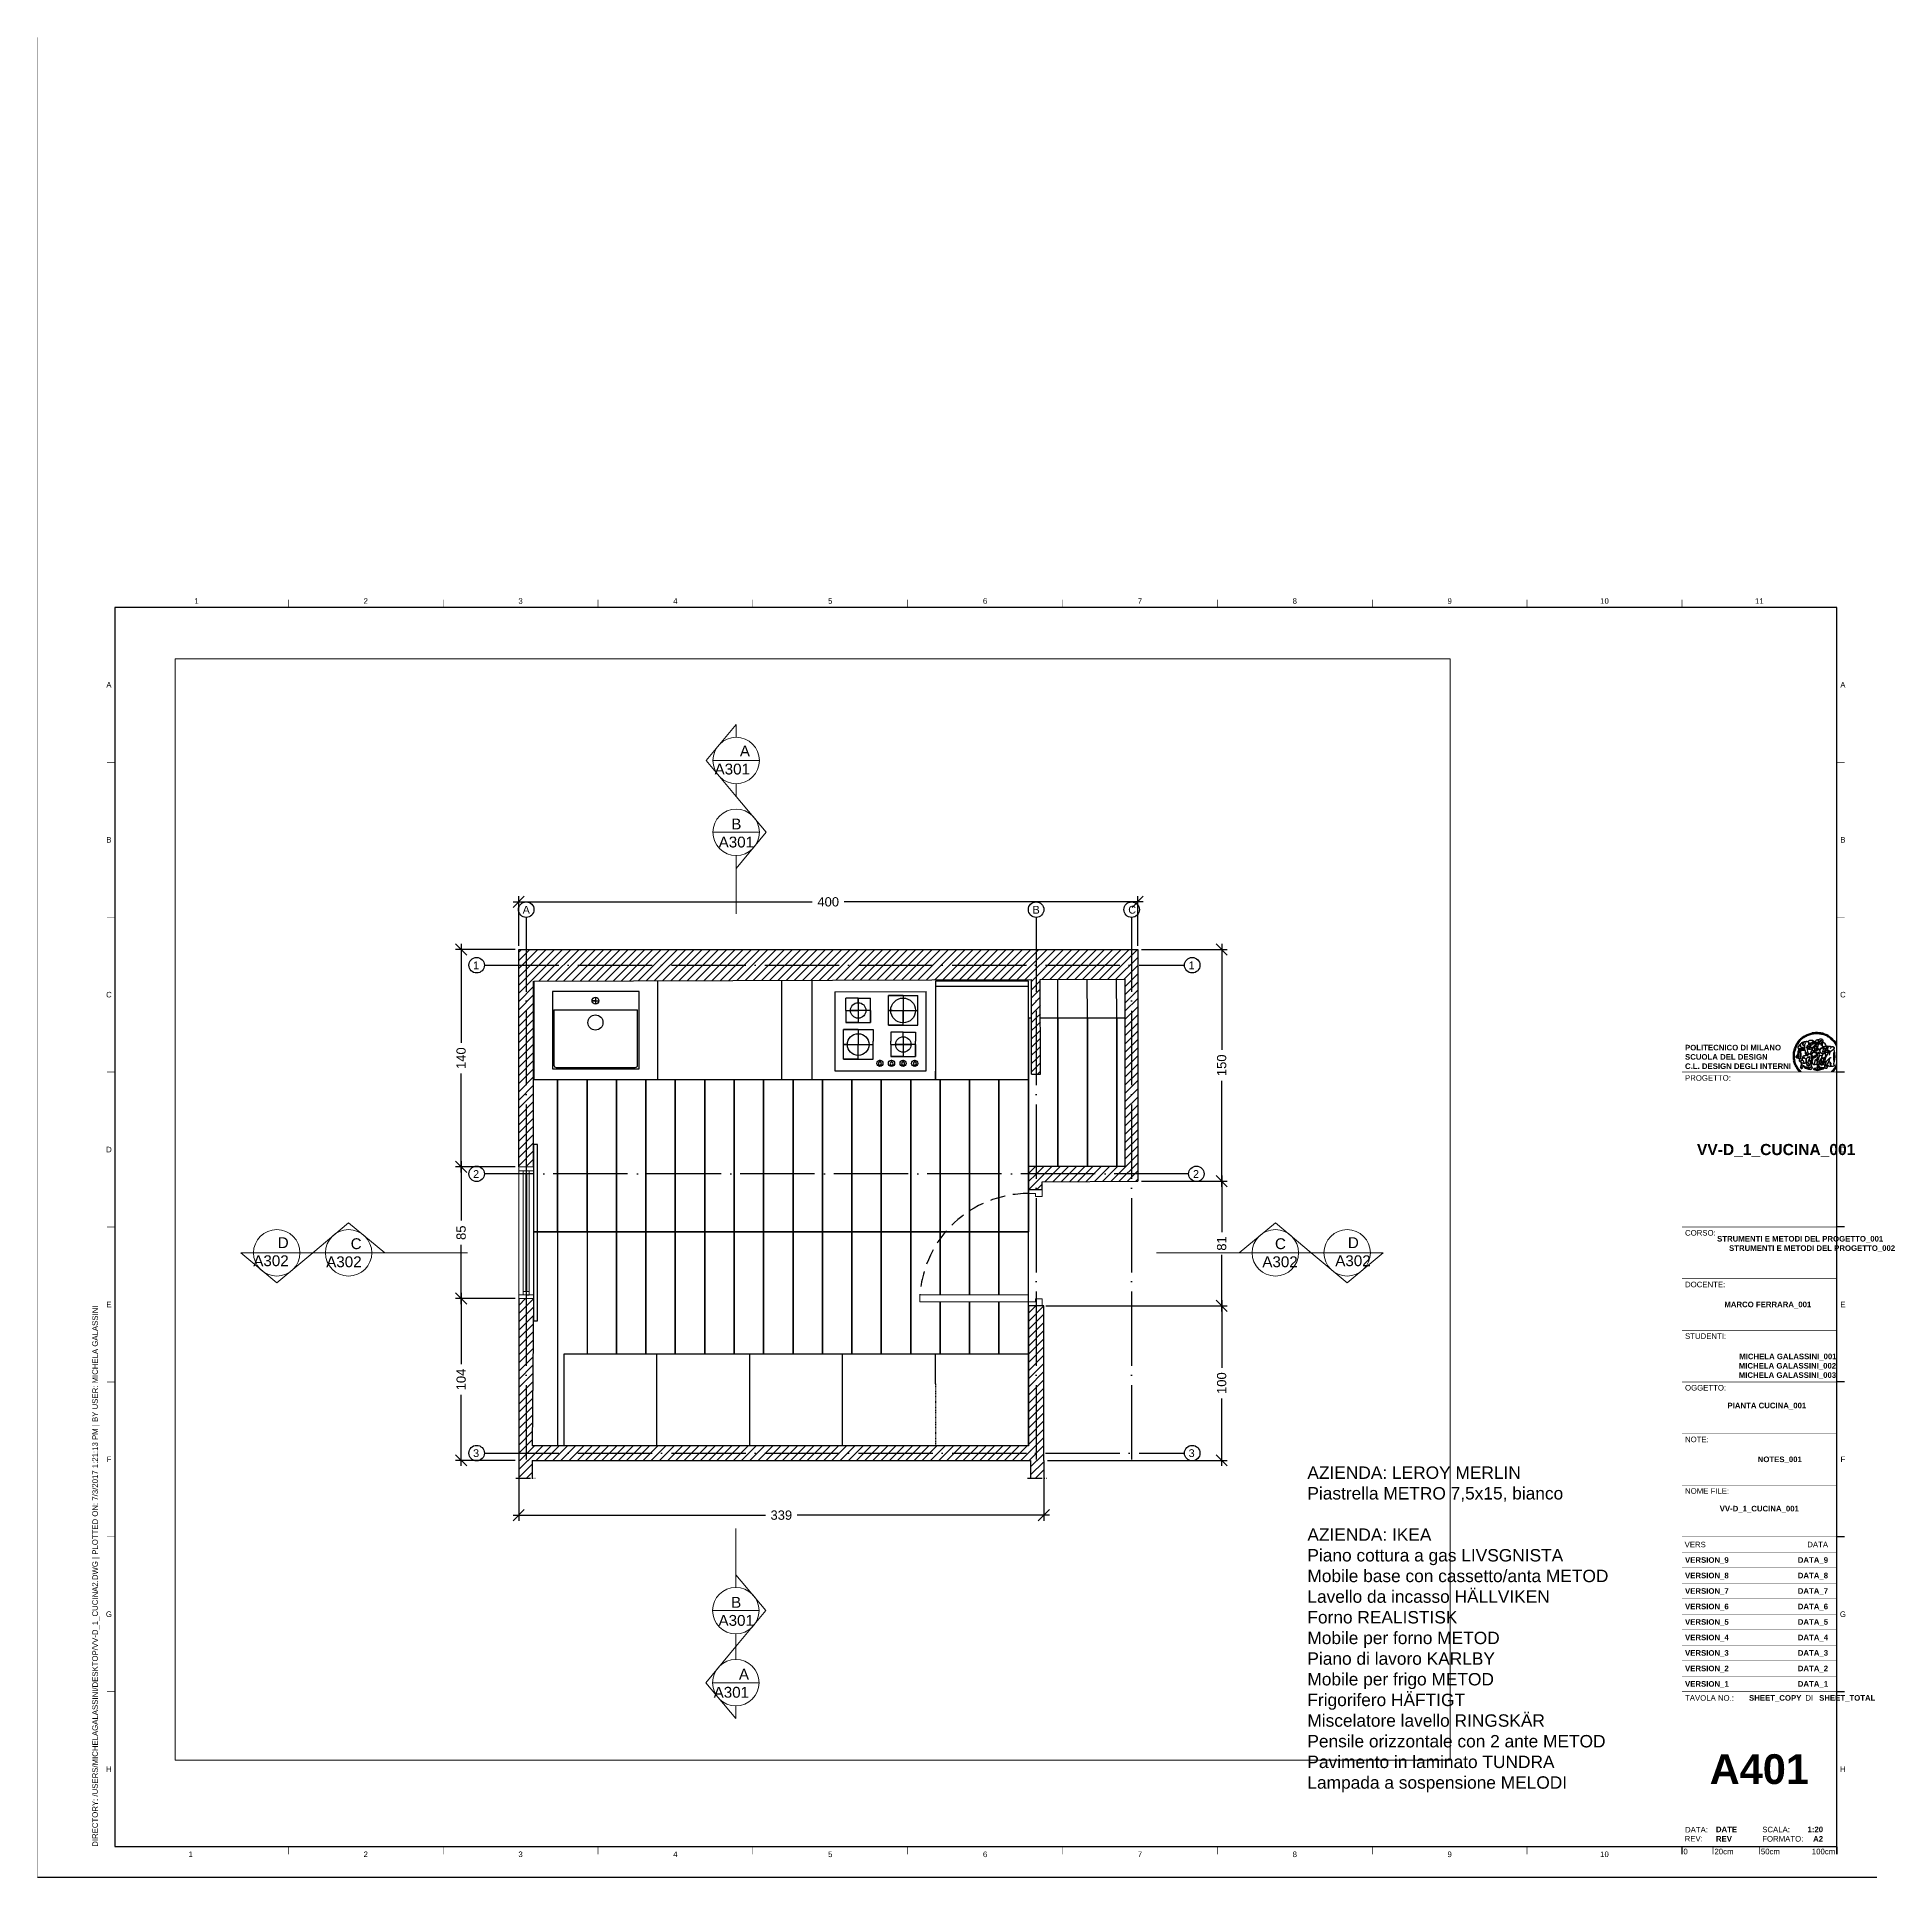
# Paper-space layout 'Layout1' of a CAD drawing. Header units: inches. Extents: x -1 to 599, y -1 to 593.
# The model-space entities are those that its viewports show. They can reach past a viewport. Long polylines and large blocks are cut down to what shows.
import ezdxf
from ezdxf.enums import TextEntityAlignment as Align

# ---------------------------------------------------------------- set-up
doc = ezdxf.new("R2010")
doc.units = ezdxf.units.IN
doc.header["$MEASUREMENT"] = 0
doc.set_wipeout_variables(frame=1)
for name, pattern in [('ACAD_ISO04W100', [30, 24, -3, 0, -3]), ('CENTER', [2, 1.25, -0.25, 0.25, -0.25]), ('HIDDEN', [0.375, 0.25, -0.125])]:
    doc.linetypes.add(name, pattern=pattern)
for name, color, linetype in [('ACCESSORI', 2, 'Continuous'), ('ARREDI', 11, 'Continuous'), ('G-ANNO-LOGO', 3, 'Continuous'), ('G-ANNO-TEXT', 3, 'Continuous'), ('G-ANNO-TTLB', 3, 'Continuous'), ('INFISSI', 141, 'Continuous'), ('NUMERAZIONE', 30, 'Continuous'), ('PIASTRELLE', 71, 'Continuous'), ('QUOTE', 3, 'Continuous'), ('STRUTTURA', 7, 'Continuous')]:
    doc.layers.add(name, color=color, linetype=linetype)
doc.layers.add('G-ANNO-DIM', color=3, linetype='Continuous', lineweight=18)
doc.layers.add('G-ANNO-NPLT', color=210, linetype='Continuous', plot=False)
doc.styles.add('ARIAL', font='Arial.ttf')
doc.styles.add('ARIAL-BOLD', font='Arial Bold.ttf')
doc.styles.add('E-ARIAL', font='Arial.ttf')
doc.styles.get("Standard").update_dxf_attribs({"font": 'Arial.ttf'})
doc.dimstyles.new('TICK_36', dxfattribs={"dimtxt": 3, "dimasz": 3.6, "dimexe": 1.8, "dimexo": 1.2, "dimgap": 1.8, "dimtad": 0, "dimdec": 0, "dimzin": 0, "dimdsep": 46, "dimtxsty": 'ARIAL', "dimblk": 'OBLIQUE', "dimcen": 1.8, "dimdle": 1.8, "dimclrd": 256, "dimclrt": 256, "dimadec": 0, "dimazin": 0, "dimtfac": 1, "dimtdec": 0, "dimtmove": 1, "dimatfit": 3, "dimldrblk": 'OPEN90', "dimfxl": 1, "dimtfill": 1, "dimtolj": 1, "dimtzin": 0, "dimarcsym": 0})
pattern_1 = [(45, (516.0796, 1099.24), (-2.6516504, 2.6516504), [])]

# ---------------------------------------------------------------- blocks, each defined once
blk = doc.blocks.new('logoPolimi')
for p, q in [((-1.41, 1.91), (-1.28, 1.74)), ((-1.32, 1.97), (-1.2, 1.8)), ((-1.22, 2.03), (-1.11, 1.85)), ((-1.13, 2.09), (-1.03, 1.9)), ((-1.03, 2.14), (-0.94, 1.95)), ((-0.93, 2.18), (-0.84, 1.99)), ((-0.83, 2.22), (-0.75, 2.03)), ((-0.72, 2.26), (-0.66, 2.06)), ((-0.61, 2.29), (-0.56, 2.09)), ((-0.51, 2.32), (-0.46, 2.11)), ((-0.4, 2.34), (-0.36, 2.13)), ((-0.29, 2.35), (-0.26, 2.14)), ((-0.18, 2.36), (-0.16, 2.15)), ((-0.07, 2.37), (-0.06, 2.16)), ((0.04, 2.37), (0.04, 2.16)), ((0.15, 2.36), (0.14, 2.16)), ((0.26, 2.36), (0.24, 2.15)), ((0.37, 2.34), (0.34, 2.13)), ((0.48, 2.32), (0.44, 2.12)), ((0.59, 2.3), (0.54, 2.09)), ((0.69, 2.27), (0.63, 2.07)), ((0.8, 2.23), (0.73, 2.03)), ((0.9, 2.19), (0.82, 2)), ((1, 2.15), (0.91, 1.96)), ((1.1, 2.1), (1, 1.91)), ((1.2, 2.04), (1.09, 1.86)), ((1.29, 1.99), (1.18, 1.81)), ((1.38, 1.92), (1.26, 1.75)), ((1.47, 1.86), (1.34, 1.69)), ((-2.37, 0.12), (-2.16, 0.11)), ((-2.37, 0.01), (-2.16, 0.01)), ((-2.36, 0.23), (-2.15, 0.21)), ((-2.35, 0.34), (-2.14, 0.31)), ((-2.33, 0.45), (-2.12, 0.41)), ((-2.3, 0.55), (-2.1, 0.51)), ((-2.28, 0.66), (-2.07, 0.6)), ((-2.24, 0.77), (-2.04, 0.7)), ((-2.2, 0.87), (-2.01, 0.79)), ((-2.16, 0.97), (-1.97, 0.89)), ((-2.11, 1.07), (-1.93, 0.98)), ((-2.06, 1.17), (-1.88, 1.07)), ((-2.01, 1.26), (-1.83, 1.15)), ((-1.94, 1.36), (-1.77, 1.24)), ((-1.88, 1.45), (-1.71, 1.32)), ((-1.84, 0.03), (-1.82, 0.35)), ((-1.81, 1.53), (-1.65, 1.4)), ((-1.74, 1.61), (-1.58, 1.47)), ((-1.73, 0.59), (-1.73, 0.59)), ((-1.73, 0.59), (-1.73, 0.59)), ((-1.66, 1.69), (-1.51, 1.54)), ((-1.65, 0.57), (-1.65, 0.57)), ((-1.59, 1.12), (-1.59, 1.12)), ((-1.58, 1.77), (-1.44, 1.61)), ((-1.51, 0.55), (-1.51, 0.55)), ((-1.51, 0.55), (-1.51, 0.55)), ((-1.49, 1.84), (-1.36, 1.68)), ((-1.31, 0.79), (-1.21, 0.75)), ((-1.21, 0.75), (-1.31, 0.79)), ((-1.21, 0.75), (-1.31, 0.79)), ((-1.21, 0.75), (-1.21, 0.75)), ((-1.21, 0.75), (-1.21, 0.75)), ((-1.19, 0.76), (-1.19, 0.76)), ((-1.19, 0.76), (-1.19, 0.76)), ((-1.17, 0.99), (-1.18, 0.99)), ((-1.18, 0.99), (-1.17, 0.99)), ((-1.16, 0.57), (-1.16, 0.57)), ((-1.16, 0.57), (-1.16, 0.57)), ((-1.1, 0.01), (-0.99, 0.06)), ((-0.99, 0.06), (-1.1, 0.01)), ((-0.99, 0.06), (-1.1, 0.01)), ((-0.99, 0.06), (-0.99, 0.06)), ((-0.99, 0.06), (-0.99, 0.06)), ((-0.97, 0.79), (-0.98, 0.79)), ((-0.89, 0.84), (-0.97, 0.79)), ((-0.97, 0.79), (-0.89, 0.84)), ((-0.96, 1.41), (-0.96, 1.41)), ((-0.96, 1.41), (-0.96, 1.41)), ((-0.89, 0.84), (-0.82, 0.87)), ((-0.82, 0.87), (-0.89, 0.84)), ((-0.89, 0.84), (-0.82, 0.87)), ((-0.88, 0.83), (-0.89, 0.84)), ((-0.85, 1.39), (-0.85, 1.39)), ((-0.85, 1.39), (-0.85, 1.39)), ((-0.84, 0.14), (-0.84, 0.14)), ((-0.77, 1.08), (-0.78, 1.08)), ((-0.78, 1.08), (-0.77, 1.08)), ((-0.61, 1.12), (-0.77, 1.08)), ((-0.77, 1.08), (-0.61, 1.12)), ((-0.77, 1.08), (-0.61, 1.12)), ((-0.75, 1.3), (-0.76, 1.29)), ((-0.76, 1.29), (-0.75, 1.3)), ((-0.65, 0.99), (-0.7, 0.96)), ((-0.69, 0.18), (-0.68, 0.18)), ((-0.66, 0.93), (-0.66, 0.93)), ((-0.66, 0.93), (-0.64, 0.93)), ((-0.66, 0.93), (-0.66, 0.93)), ((-0.66, 0.93), (-0.66, 0.93)), ((-0.63, 1.01), (-0.63, 1.01)), ((-0.63, 1.01), (-0.62, 1.01)), ((-0.63, 0.66), (-0.63, 0.66)), ((-0.6, 1.12), (-0.61, 1.12)), ((-0.61, 1.12), (-0.6, 1.12)), ((-0.61, 1.12), (-0.6, 1.12)), ((-0.61, 0.86), (-0.57, 0.85)), ((-0.57, 0.85), (-0.61, 0.86)), ((-0.61, 0.86), (-0.57, 0.85)), ((-0.53, 1.08), (-0.6, 1.12)), ((-0.6, 1.12), (-0.6, 1.11)), ((-0.6, 1.12), (-0.53, 1.08)), ((-0.57, 0.8), (-0.59, 0.8)), ((-0.57, 0.85), (-0.53, 0.84)), ((-0.57, 0.85), (-0.57, 0.85)), ((-0.57, 0.85), (-0.57, 0.85)), ((-0.57, 0.85), (-0.53, 0.84)), ((-0.56, 0.29), (-0.49, 0.48)), ((-0.56, 0.14), (-0.56, 0.29)), ((-0.5, 0.11), (-0.56, 0.14)), ((-0.53, 0.84), (-0.51, 0.84)), ((-0.53, 0.84), (-0.51, 0.84)), ((-0.53, 0.84), (-0.53, 0.84)), ((-0.51, 0.11), (-0.51, 0.11)), ((-0.51, 0.11), (-0.51, 0.11)), ((-0.34, 0.33), (-0.5, 0.11)), ((-0.49, 0.48), (-0.41, 0.55)), ((-0.42, 0.8), (-0.47, 0.79)), ((-0.42, 0.8), (-0.47, 0.79)), ((-0.47, 0.79), (-0.45, 0.76)), ((-0.47, 0.79), (-0.45, 0.76)), ((-0.45, 1.14), (-0.42, 1.11)), ((-0.42, 1.26), (-0.36, 1.22)), ((-0.41, 0.55), (-0.34, 0.49)), ((-0.4, 1.37), (-0.38, 1.38)), ((-0.39, 1.37), (-0.4, 1.37)), ((-0.35, 1.33), (-0.4, 1.37)), ((-0.39, 1.24), (-0.4, 1.23)), ((-0.38, 1.14), (-0.38, 1.14)), ((-0.34, 0.49), (-0.09, 0.48)), ((-0.16, 0.32), (-0.34, 0.33)), ((-0.14, 0.32), (-0.31, 0.34)), ((-0.28, 1.3), (-0.29, 1.3)), ((-0.28, 1.3), (-0.28, 1.3)), ((-0.16, 1.24), (-0.16, 1.25)), ((-0.16, 1.25), (-0.16, 1.25)), ((-0.16, 0.49), (-0.14, 0.64)), ((-0.06, 0.27), (-0.16, 0.32)), ((-0.1, 0.88), (-0.09, 0.87)), ((-0.08, 1.37), (-0.08, 1.38)), ((-0.08, 1.23), (-0.05, 1.21)), ((-0.05, 1.21), (-0.08, 1.23)), ((-0.08, 1.23), (-0.05, 1.21)), ((-0.03, 0.26), (-0.06, 0.27)), ((-0.05, 1.21), (-0.04, 1.21)), ((-0.04, 1.21), (-0.05, 1.21)), ((-0.04, 1.21), (-0.04, 1.21)), ((-0.04, 1.21), (-0.04, 1.21)), ((-0.04, 0.48), (-0.03, 0.26)), ((0.03, 1.15), (0.03, 1.15)), ((0.03, 0.66), (0.03, 0.67)), ((0.07, 0.58), (0.07, 0.57)), ((0.1, 1.18), (0.1, 1.18)), ((0.1, 0.84), (0.1, 0.84)), ((0.13, 1.32), (0.17, 1.19)), ((0.14, 0.71), (0.34, 0.65)), ((0.31, 0.56), (0.17, 0.63)), ((0.27, 1.61), (0.27, 1.61)), ((0.27, 1.61), (0.27, 1.61)), ((0.27, 1.61), (0.27, 1.61)), ((0.29, 1.29), (0.29, 1.29)), ((0.29, 1.29), (0.29, 1.29)), ((0.29, 1.29), (0.29, 1.29)), ((0.29, 1.29), (0.29, 1.29)), ((0.33, 0.49), (0.34, 0.49)), ((0.33, 0.03), (0.35, 0.03)), ((0.33, 0.03), (0.35, 0.03)), ((0.34, 0.65), (0.34, 0.64)), ((0.35, 0.03), (0.57, 0.06)), ((0.35, 0.03), (0.57, 0.06)), ((0.35, 0.03), (0.35, 0.03)), ((0.35, 0.03), (0.35, 0.03)), ((0.38, 1.36), (0.37, 1.35)), ((0.38, 0.34), (0.37, 0.34)), ((0.38, 0.34), (0.38, 0.34)), ((0.43, 0.67), (0.39, 0.64)), ((0.49, 1.05), (0.51, 1.13)), ((0.51, 1.13), (0.49, 1.05)), ((0.49, 1.05), (0.51, 1.13)), ((0.51, 1.31), (0.5, 1.29)), ((0.51, 1.13), (0.52, 1.23)), ((0.52, 1.23), (0.51, 1.23)), ((0.51, 1.23), (0.52, 1.23)), ((0.52, 1.23), (0.51, 1.13)), ((0.51, 1.13), (0.52, 1.23)), ((0.52, 1.24), (0.6, 1.37)), ((0.52, 1.23), (0.6, 1.36)), ((0.6, 1.36), (0.52, 1.23)), ((0.52, 1.23), (0.52, 1.23)), ((0.52, 1.23), (0.52, 1.24)), ((0.52, 1.23), (0.52, 1.23)), ((0.55, 1.07), (0.53, 1.06)), ((0.53, 1.04), (0.53, 1.06)), ((0.53, 1.05), (0.53, 1.04)), ((0.54, 0.3), (0.63, 0.32)), ((0.54, -0.08), (0.61, 0.06)), ((0.61, 0.06), (0.54, -0.08)), ((0.54, -0.08), (0.61, 0.06)), ((0.56, 0.19), (0.59, 0.21)), ((0.57, 1.07), (0.57, 1.07)), ((0.57, 1.07), (0.57, 1.07)), ((0.57, 1.07), (0.57, 1.07)), ((0.57, 1.07), (0.57, 1.07)), ((0.57, 1.07), (0.57, 1.07)), ((0.57, 1.07), (0.57, 1.07)), ((0.57, 1.07), (0.57, 1.07)), ((0.58, 0.3), (0.59, 0.29)), ((0.59, 0.78), (0.59, 0.79)), ((0.59, 0.79), (0.59, 0.79)), ((0.59, 0.79), (0.59, 0.79)), ((0.59, 0.79), (0.59, 0.78)), ((0.61, 0.06), (0.6, 0.07)), ((0.6, 0.07), (0.61, 0.06)), ((0.61, 0.06), (0.61, 0.07)), ((0.62, 0.21), (0.65, 0.22)), ((0.64, 1.37), (0.65, 1.37)), ((0.69, 0.86), (0.68, 0.86)), ((0.68, 0.86), (0.69, 0.86)), ((0.68, 0.76), (0.68, 0.76)), ((0.76, 0.26), (0.76, 0.26)), ((0.82, 0.35), (0.84, 0.36)), ((0.82, 0.35), (0.82, 0.35)), ((0.84, 0.36), (0.84, 0.37)), ((0.85, 0.34), (1.05, 0.35)), ((0.93, 1.05), (0.93, 1.05)), ((0.93, 1.05), (0.93, 1.05)), ((0.93, 1.05), (0.93, 1.04)), ((0.93, 1.05), (0.93, 1.05)), ((0.97, 0.66), (0.96, 0.66)), ((1.01, 0.97), (0.98, 0.96)), ((1.17, 0.96), (1.17, 0.95)), ((1.17, 0.95), (1.17, 0.95)), ((1.34, 0.37), (1.26, 0.04)), ((1.27, 0.37), (1.27, 0.38)), ((1.28, 0.95), (1.28, 0.95)), ((1.37, 0.73), (1.46, 0.81)), ((1.41, 0.4), (1.41, 0.41)), ((1.56, 1.79), (1.42, 1.63)), ((1.64, 1.71), (1.49, 1.56)), ((1.49, 0.9), (1.57, 0.92)), ((1.72, 1.63), (1.56, 1.49)), ((1.67, 0.6), (1.57, 0.53)), ((1.79, 1.55), (1.63, 1.41)), ((1.86, 1.47), (1.7, 1.34)), ((1.93, 1.38), (1.76, 1.26)), ((1.99, 1.29), (1.81, 1.17)), ((2.05, 1.19), (1.87, 1.09)), ((2.1, 1.1), (1.92, 1)), ((2.15, 1), (1.96, 0.91)), ((2.19, 0.9), (2, 0.82)), ((2.23, 0.79), (2.04, 0.72)), ((2.27, 0.69), (2.07, 0.63)), ((2.3, 0.58), (2.09, 0.53)), ((2.32, 0.47), (2.12, 0.43)), ((2.34, 0.37), (2.13, 0.33)), ((2.36, 0.26), (2.15, 0.23)), ((2.37, 0.15), (2.16, 0.13)), ((2.37, 0.04), (2.16, 0.03)), ((-2.37, -0.1), (-2.16, -0.09)), ((-2.36, -0.21), (-2.15, -0.19)), ((-2.35, -0.32), (-2.14, -0.29)), ((-2.33, -0.43), (-2.12, -0.39)), ((-2.31, -0.54), (-2.1, -0.49)), ((-2.28, -0.65), (-2.08, -0.59)), ((-2.25, -0.75), (-2.05, -0.69)), ((-2.21, -0.86), (-2.02, -0.78)), ((-2.17, -0.96), (-1.98, -0.87)), ((-2.12, -1.06), (-1.93, -0.96)), ((-2.07, -1.16), (-1.89, -1.05)), ((-2.04, -0.15), (-1.97, -0.2)), ((-2.01, -1.25), (-1.84, -1.14)), ((-1.95, -1.34), (-1.78, -1.22)), ((-1.89, -1.43), (-1.72, -1.31)), ((-1.82, -1.52), (-1.66, -1.38)), ((-1.75, -1.6), (-1.59, -1.46)), ((-1.67, -1.68), (-1.52, -1.53)), ((-1.58, -0.12), (-1.6, -0.18)), ((-1.6, -0.18), (-1.58, -0.28)), ((-1.57, -0.54), (-1.59, -0.54)), ((-1.59, -0.54), (-1.59, -0.54)), ((-1.59, -1.76), (-1.45, -1.6)), ((-1.56, -0.32), (-1.56, -0.31)), ((-1.56, -0.31), (-1.56, -0.31)), ((-1.53, -0.65), (-1.53, -0.65)), ((-1.53, -0.65), (-1.53, -0.65)), ((-1.51, -1.83), (-1.37, -1.67)), ((-1.48, -0.86), (-1.48, -0.85)), ((-1.42, -0.37), (-1.42, -0.37)), ((-1.42, -1.9), (-1.29, -1.73)), ((-1.38, -0.46), (-1.38, -0.46)), ((-1.33, -1.96), (-1.21, -1.79)), ((-1.31, -0.24), (-1.31, -0.23)), ((-1.31, -0.23), (-1.31, -0.24)), ((-1.24, -2.02), (-1.13, -1.84)), ((-1.23, -0.19), (-1.23, -0.19)), ((-1.23, -0.19), (-1.23, -0.19)), ((-1.23, -0.19), (-1.23, -0.19)), ((-1.23, -0.19), (-1.23, -0.19)), ((-1.01, -0.39), (-1.02, -0.39)), ((-1.02, -0.39), (-1.01, -0.39)), ((-1.02, -0.7), (-1.02, -0.7)), ((-1.02, -0.7), (-1.02, -0.7)), ((-1.02, -0.7), (-1.02, -0.7)), ((-0.79, -0.51), (-0.83, -0.58)), ((-0.83, -0.58), (-0.79, -0.51)), ((-0.83, -0.58), (-0.79, -0.51)), ((-0.78, -1.05), (-0.83, -0.94)), ((-0.83, -0.94), (-0.78, -1.05)), ((-0.83, -0.94), (-0.83, -0.94)), ((-0.83, -0.94), (-0.78, -1.05)), ((-0.82, -1.23), (-0.82, -1.23)), ((-0.82, -1.23), (-0.77, -1.23)), ((-0.77, -1.23), (-0.82, -1.23)), ((-0.82, -1.23), (-0.82, -1.23)), ((-0.77, -1.23), (-0.82, -1.23)), ((-0.75, -0.96), (-0.8, -0.89)), ((-0.8, -0.89), (-0.79, -0.92)), ((-0.79, -0.92), (-0.8, -0.89)), ((-0.8, -0.89), (-0.75, -0.96)), ((-0.79, -0.92), (-0.8, -0.89)), ((-0.8, -0.89), (-0.8, -0.89)), ((-0.8, -0.89), (-0.75, -0.96)), ((-0.79, -0.92), (-0.78, -0.95)), ((-0.78, -0.95), (-0.79, -0.92)), ((-0.78, -0.95), (-0.79, -0.92)), ((-0.77, -0.49), (-0.78, -0.48)), ((-0.78, -0.48), (-0.77, -0.49)), ((-0.78, -0.95), (-0.76, -1)), ((-0.76, -1), (-0.78, -0.95)), ((-0.76, -1), (-0.78, -0.95)), ((-0.71, -0.89), (-0.75, -0.87)), ((-0.75, -0.87), (-0.71, -0.89)), ((-0.75, -0.87), (-0.71, -0.89)), ((-0.72, -1.01), (-0.75, -0.96)), ((-0.75, -0.96), (-0.72, -1.01)), ((-0.75, -0.96), (-0.72, -1.01)), ((-0.64, -0.93), (-0.71, -0.89)), ((-0.71, -0.89), (-0.64, -0.93)), ((-0.71, -0.89), (-0.64, -0.93)), ((-0.66, -0.53), (-0.66, -0.53)), ((-0.66, -0.53), (-0.66, -0.53)), ((-0.66, -0.53), (-0.66, -0.53)), ((-0.39, -0.81), (-0.51, -0.69)), ((-0.51, -1.04), (-0.5, -1.04)), ((-0.48, -0.42), (-0.48, -0.42)), ((-0.48, -0.42), (-0.48, -0.42)), ((-0.48, -0.42), (-0.48, -0.42)), ((-0.41, -0.51), (-0.41, -0.51)), ((-0.38, -0.05), (-0.39, -0.12)), ((-0.39, -0.12), (-0.37, -0.1)), ((-0.35, -0.14), (-0.37, -0.08)), ((-0.37, -0.09), (-0.37, -0.09)), ((-0.33, -0.12), (-0.35, -0.14)), ((-0.32, -0.14), (-0.35, -0.14)), ((-0.35, -0.18), (-0.34, -0.22)), ((-0.34, -0.08), (-0.29, -0.16)), ((-0.34, -0.22), (-0.34, -0.22)), ((-0.27, -0.17), (-0.32, -0.14)), ((-0.25, -0.91), (-0.26, -0.9)), ((-0.26, -1.29), (0.1, -1.2)), ((0.1, -1.2), (-0.26, -1.29)), ((0.08, -1.4), (-0.26, -1.29)), ((-0.26, -1.29), (0.08, -1.4)), ((-0.26, -1.38), (-0.26, -1.29)), ((-0.26, -1.29), (-0.26, -1.29)), ((-0.26, -1.29), (-0.26, -1.38)), ((-0.26, -1.29), (0.08, -1.4)), ((-0.26, -1.29), (-0.26, -1.29)), ((0.08, -1.49), (-0.26, -1.38)), ((-0.26, -1.38), (0.09, -1.49)), ((-0.14, -0.15), (-0.16, -0.13)), ((-0.11, -0.04), (-0.12, -0.05)), ((-0.04, -0.41), (-0.01, -0.44)), ((-0.01, -0.44), (-0.04, -0.41)), ((-0.04, -0.41), (-0.01, -0.44)), ((0.07, -0.84), (0.07, -0.84)), ((0.07, -0.84), (0.07, -0.84)), ((0.1, -1.2), (0.08, -1.32)), ((0.08, -1.32), (0.13, -1.2)), ((0.08, -1.4), (0.72, -1.22)), ((0.72, -1.22), (0.08, -1.4)), ((0.08, -1.4), (0.72, -1.22)), ((0.72, -1.31), (0.08, -1.49)), ((0.08, -1.44), (0.08, -1.4)), ((0.08, -1.4), (0.08, -1.44)), ((0.08, -1.4), (0.08, -1.49)), ((0.08, -1.49), (0.08, -1.44)), ((0.08, -1.44), (0.08, -1.44)), ((0.08, -1.44), (0.08, -1.45)), ((0.08, -1.45), (0.08, -1.46)), ((0.08, -1.46), (0.08, -1.49)), ((0.1, -1.01), (0.09, -0.86)), ((0.1, -1.01), (0.09, -0.86)), ((0.09, -1.49), (0.72, -1.31)), ((0.1, -1.2), (0.12, -1.04)), ((0.12, -1.04), (0.1, -1.2)), ((0.13, -1.2), (0.1, -1.2)), ((0.1, -1.2), (0.13, -1.2)), ((0.13, -1.2), (0.1, -1.2)), ((0.1, -1.2), (0.1, -1.2)), ((0.11, -0.44), (0.11, -0.44)), ((0.11, -0.44), (0.11, -0.44)), ((0.12, -0.21), (0.12, -0.21)), ((0.12, -0.21), (0.12, -0.21)), ((0.12, -0.21), (0.12, -0.21)), ((0.12, -0.21), (0.12, -0.21)), ((0.12, -0.21), (0.12, -0.21)), ((0.12, -0.21), (0.12, -0.21)), ((0.12, -0.21), (0.12, -0.21)), ((0.12, -0.21), (0.12, -0.21)), ((0.12, -0.21), (0.12, -0.21)), ((0.12, -0.21), (0.12, -0.21)), ((0.12, -0.21), (0.12, -0.21)), ((0.12, -0.21), (0.12, -0.21)), ((0.12, -0.21), (0.12, -0.21)), ((0.12, -0.56), (0.14, -0.53)), ((0.14, -0.53), (0.12, -0.56)), ((0.12, -0.56), (0.14, -0.53)), ((0.12, -1.04), (0.12, -1.04)), ((0.12, -1.04), (0.12, -1.04)), ((0.12, -1.04), (0.12, -1.04)), ((0.21, -0.99), (0.13, -1.2)), ((0.13, -1.2), (0.21, -0.99)), ((0.36, -1.14), (0.13, -1.2)), ((0.13, -1.2), (0.26, -1.17)), ((0.14, -0.53), (0.16, -0.49)), ((0.16, -0.49), (0.14, -0.53)), ((0.14, -0.53), (0.16, -0.49)), ((0.16, -0.49), (0.16, -0.49)), ((0.16, -0.49), (0.16, -0.49)), ((0.28, -1.19), (0.21, -0.99)), ((0.21, -0.99), (0.31, -1.27)), ((0.24, -0.17), (0.24, -0.16)), ((0.24, -0.16), (0.24, -0.17)), ((0.25, -0.84), (0.25, -0.88)), ((0.25, -0.88), (0.25, -0.84)), ((0.25, -0.88), (0.25, -0.84)), ((0.25, -0.88), (0.29, -1.17)), ((0.26, -0.88), (0.25, -0.88)), ((0.31, -1.27), (0.25, -0.88)), ((0.26, -1.17), (0.28, -1.16)), ((0.28, -1.16), (0.36, -1.14)), ((0.29, -1.17), (0.28, -1.19)), ((0.36, -1.14), (0.72, -1.22)), ((0.72, -1.22), (0.36, -1.14)), ((0.49, -0.31), (0.49, -0.31)), ((0.49, -0.31), (0.49, -0.31)), ((0.5, -0.27), (0.5, -0.27)), ((0.51, -0.27), (0.51, -0.27)), ((0.72, -0.81), (0.75, -0.89)), ((0.72, -1.22), (0.72, -1.31)), ((0.72, -1.31), (0.72, -1.22)), ((0.74, -0.23), (0.74, -0.23)), ((0.74, -0.23), (0.75, -0.24)), ((0.75, -0.23), (0.75, -0.23)), ((0.86, -0.25), (0.82, -0.34)), ((0.87, -0.22), (0.86, -0.23)), ((0.87, -0.22), (0.86, -0.25)), ((0.96, -0.58), (0.96, -0.57)), ((1.05, -1.05), (1.04, -1.05)), ((1.28, -2), (1.17, -1.82)), ((1.37, -1.93), (1.25, -1.76)), ((1.31, -0.27), (1.3, -0.26)), ((1.3, -0.26), (1.3, -0.26)), ((1.3, -0.26), (1.3, -0.26)), ((1.3, -0.26), (1.31, -0.27)), ((1.3, -0.26), (1.3, -0.26)), ((1.46, -1.87), (1.33, -1.7)), ((1.54, -1.8), (1.41, -1.64)), ((1.63, -1.72), (1.48, -1.57)), ((1.71, -1.65), (1.55, -1.5)), ((1.78, -1.57), (1.62, -1.43)), ((1.85, -1.48), (1.69, -1.35)), ((1.92, -1.39), (1.75, -1.27)), ((1.98, -1.3), (1.81, -1.19)), ((2.04, -1.21), (1.86, -1.1)), ((2.09, -1.11), (1.91, -1.01)), ((2.14, -1.01), (1.95, -0.92)), ((2.19, -0.91), (1.99, -0.83)), ((2.23, -0.81), (2.03, -0.74)), ((2.26, -0.7), (2.06, -0.64)), ((2.29, -0.6), (2.09, -0.55)), ((2.32, -0.49), (2.11, -0.45)), ((2.34, -0.38), (2.13, -0.35)), ((2.35, -0.27), (2.15, -0.25)), ((2.37, -0.08), (2.16, -0.07)), ((2.36, -0.16), (2.16, -0.15)), ((-1.14, -2.08), (-1.04, -1.89)), ((-1.04, -2.13), (-0.95, -1.94)), ((-0.94, -2.18), (-0.86, -1.98)), ((-0.84, -2.22), (-0.77, -2.02)), ((-0.74, -2.25), (-0.67, -2.05)), ((-0.63, -2.29), (-0.57, -2.08)), ((-0.52, -2.31), (-0.48, -2.11)), ((-0.42, -2.33), (-0.38, -2.13)), ((-0.31, -2.35), (-0.28, -2.14)), ((-0.2, -2.36), (-0.18, -2.15)), ((-0.09, -2.37), (-0.08, -2.16)), ((0.03, -2.37), (0.02, -2.16)), ((0.14, -2.37), (0.12, -2.16)), ((0.25, -2.36), (0.22, -2.15)), ((0.35, -2.34), (0.32, -2.14)), ((0.46, -2.32), (0.42, -2.12)), ((0.57, -2.3), (0.52, -2.1)), ((0.68, -2.27), (0.62, -2.07)), ((0.78, -2.24), (0.71, -2.04)), ((0.89, -2.2), (0.81, -2)), ((0.99, -2.15), (0.9, -1.96)), ((1.09, -2.11), (0.99, -1.92)), ((1.19, -2.05), (1.08, -1.87))]:
    blk.add_line(p, q)
for points in [[(-1.9, 0.12), (-1.94, 0.02), (-2.05, -0.09), (-2.05, -0.09)], [(-1.86, 0.38), (-1.86, 0.38), (-1.87, 0.19), (-1.9, 0.12)], [(-1.76, 0.6), (-1.76, 0.6), (-1.84, 0.57), (-1.86, 0.38)], [(-1.86, -0.04), (-1.84, 0.02), (-1.84, 0.03), (-1.84, 0.03)], [(-1.82, 0.78), (-1.83, 0.8), (-1.85, 0.86), (-1.83, 0.88)], [(-1.82, 0.78), (-1.83, 0.8), (-1.85, 0.86), (-1.83, 0.88)], [(-1.83, 0.88), (-1.81, 0.9), (-1.76, 0.96), (-1.76, 0.96)], [(-1.83, 0.88), (-1.81, 0.9), (-1.76, 0.96), (-1.76, 0.96)], [(-1.76, 0.6), (-1.83, 0.7), (-1.78, 0.74), (-1.78, 0.74)], [(-1.78, 0.74), (-1.79, 0.74), (-1.83, 0.7), (-1.76, 0.6)], [(-1.78, 0.74), (-1.8, 0.76), (-1.81, 0.78), (-1.82, 0.78)], [(-1.78, 0.74), (-1.8, 0.76), (-1.81, 0.78), (-1.82, 0.78)], [(-1.82, 0.35), (-1.81, 0.5), (-1.73, 0.59), (-1.73, 0.59)], [(-1.82, -0.19), (-1.73, -0.07), (-1.75, 0.14), (-1.75, 0.3)], [(-1.75, 0.33), (-1.75, 0.17), (-1.73, -0.05), (-1.8, -0.17)], [(-1.78, 0.74), (-1.75, 0.72), (-1.72, 0.69), (-1.68, 0.7)], [(-1.68, 0.7), (-1.72, 0.69), (-1.75, 0.72), (-1.78, 0.74)], [(-1.68, 0.7), (-1.72, 0.69), (-1.75, 0.72), (-1.78, 0.74)], [(-1.78, 0.74), (-1.78, 0.74), (-1.78, 0.74), (-1.78, 0.74)], [(-1.76, 0.96), (-1.68, 1.1), (-1.59, 1.12), (-1.59, 1.12)], [(-1.76, 0.96), (-1.68, 1.1), (-1.6, 1.12), (-1.6, 1.12)], [(-1.73, 0.59), (-1.74, 0.59), (-1.75, 0.6), (-1.76, 0.6)], [(-1.73, 0.59), (-1.74, 0.59), (-1.75, 0.6), (-1.76, 0.6)], [(-1.75, 0.3), (-1.76, 0.47), (-1.65, 0.57), (-1.65, 0.57)], [(-1.65, 0.57), (-1.65, 0.57), (-1.76, 0.5), (-1.75, 0.33)], [(-1.65, 0.57), (-1.68, 0.58), (-1.7, 0.58), (-1.73, 0.59)], [(-1.65, 0.57), (-1.68, 0.58), (-1.7, 0.58), (-1.73, 0.59)], [(-1.5, 0.71), (-1.53, 0.74), (-1.61, 0.71), (-1.68, 0.7)], [(-1.68, 0.7), (-1.61, 0.71), (-1.53, 0.73), (-1.5, 0.71)], [(-1.5, 0.71), (-1.53, 0.73), (-1.61, 0.71), (-1.68, 0.7)], [(-1.51, 0.55), (-1.56, 0.56), (-1.61, 0.56), (-1.65, 0.57)], [(-1.65, 0.57), (-1.61, 0.56), (-1.56, 0.56), (-1.51, 0.55)], [(-1.51, 0.55), (-1.56, 0.56), (-1.61, 0.56), (-1.65, 0.57)], [(-1.59, 1.12), (-1.6, 1.06), (-1.61, 0.99), (-1.61, 0.97)], [(-1.61, 0.97), (-1.61, 0.99), (-1.6, 1.06), (-1.59, 1.12)], [(-1.61, 0.97), (-1.61, 0.99), (-1.6, 1.06), (-1.59, 1.12)], [(-1.61, 0.97), (-1.61, 0.95), (-1.56, 0.88), (-1.54, 0.87)], [(-1.54, 0.87), (-1.56, 0.88), (-1.61, 0.95), (-1.61, 0.97)], [(-1.54, 0.87), (-1.56, 0.88), (-1.61, 0.96), (-1.61, 0.97)], [(-1.59, 1.12), (-1.59, 1.13), (-1.59, 1.15), (-1.58, 1.16)], [(-1.59, 1.12), (-1.59, 1.13), (-1.59, 1.15), (-1.58, 1.16)], [(-1.58, 1.16), (-1.57, 1.21), (-1.52, 1.23), (-1.49, 1.25)], [(-1.58, 1.16), (-1.57, 1.21), (-1.52, 1.23), (-1.49, 1.25)], [(-1.58, 0.36), (-1.58, 0.48), (-1.51, 0.55), (-1.51, 0.55)], [(-1.51, 0.55), (-1.51, 0.55), (-1.58, 0.48), (-1.58, 0.36)], [(-1.51, 0.55), (-1.51, 0.55), (-1.58, 0.48), (-1.58, 0.36)], [(-1.55, 0.04), (-1.55, 0.08), (-1.58, 0.25), (-1.58, 0.36)], [(-1.58, 0.36), (-1.58, 0.25), (-1.55, 0.08), (-1.55, 0.04)], [(-1.58, 0.36), (-1.58, 0.25), (-1.55, 0.08), (-1.55, 0.04)], [(-1.58, -0.12), (-1.57, -0.06), (-1.55, 0.02), (-1.55, 0.04)], [(-1.55, 0.04), (-1.55, 0.02), (-1.57, -0.06), (-1.58, -0.12)], [(-1.55, 0.04), (-1.55, 0.02), (-1.56, -0.04), (-1.57, -0.1)], [(-1.54, 0.87), (-1.52, 0.85), (-1.47, 0.83), (-1.44, 0.83)], [(-1.44, 0.83), (-1.47, 0.83), (-1.52, 0.85), (-1.54, 0.87)], [(-1.45, 0.83), (-1.47, 0.83), (-1.52, 0.85), (-1.54, 0.87)], [(-1.51, 0.55), (-1.33, 0.54), (-1.16, 0.57), (-1.16, 0.57)], [(-1.16, 0.57), (-1.16, 0.57), (-1.33, 0.54), (-1.51, 0.55)], [(-1.16, 0.57), (-1.16, 0.57), (-1.33, 0.54), (-1.51, 0.55)], [(-1.5, 0.71), (-1.46, 0.68), (-1.4, 0.62), (-1.33, 0.66)], [(-1.33, 0.66), (-1.4, 0.62), (-1.46, 0.68), (-1.5, 0.71)], [(-1.33, 0.66), (-1.4, 0.62), (-1.46, 0.68), (-1.5, 0.71)], [(-1.49, 1.25), (-1.46, 1.26), (-1.42, 1.33), (-1.39, 1.36)], [(-1.49, 1.25), (-1.46, 1.27), (-1.43, 1.34), (-1.39, 1.36)], [(-1.31, 0.79), (-1.33, 0.79), (-1.42, 0.83), (-1.45, 0.83)], [(-1.44, 0.83), (-1.42, 0.83), (-1.33, 0.79), (-1.31, 0.79)], [(-1.31, 0.79), (-1.33, 0.79), (-1.42, 0.83), (-1.44, 0.83)], [(-1.35, 1.1), (-1.4, 1.17), (-1.36, 1.23), (-1.29, 1.31)], [(-1.29, 1.31), (-1.36, 1.23), (-1.4, 1.17), (-1.35, 1.1)], [(-1.35, 1.1), (-1.4, 1.17), (-1.36, 1.23), (-1.29, 1.31)], [(-1.39, 1.36), (-1.35, 1.38), (-1.26, 1.4), (-1.19, 1.41)], [(-1.39, 1.36), (-1.35, 1.38), (-1.26, 1.4), (-1.19, 1.41)], [(-1.18, 0.99), (-1.24, 0.97), (-1.3, 1.03), (-1.35, 1.1)], [(-1.35, 1.1), (-1.3, 1.03), (-1.24, 0.97), (-1.18, 0.99)], [(-1.18, 1), (-1.24, 0.97), (-1.3, 1.03), (-1.35, 1.1)], [(-1.33, 0.66), (-1.28, 0.7), (-1.23, 0.73), (-1.21, 0.75)], [(-1.21, 0.75), (-1.23, 0.73), (-1.28, 0.7), (-1.33, 0.66)], [(-1.21, 0.75), (-1.23, 0.73), (-1.28, 0.7), (-1.33, 0.66)], [(-1.29, 1.31), (-1.22, 1.39), (-1.01, 1.41), (-0.96, 1.41)], [(-0.96, 1.41), (-1.01, 1.41), (-1.22, 1.39), (-1.29, 1.31)], [(-1.29, 1.31), (-1.22, 1.39), (-1.01, 1.41), (-0.96, 1.41)], [(-1.24, -0.02), (-1.21, -0.01), (-1.1, 0.01), (-1.1, 0.01)], [(-1.1, 0.01), (-1.1, 0.01), (-1.21, -0.01), (-1.24, -0.02)], [(-1.1, 0.01), (-1.1, 0.01), (-1.21, -0.01), (-1.24, -0.02)], [(-1.21, 0.75), (-1.2, 0.75), (-1.19, 0.76), (-1.19, 0.76)], [(-1.19, 0.76), (-1.19, 0.76), (-1.2, 0.75), (-1.21, 0.75)], [(-1.19, 0.76), (-1.19, 0.76), (-1.2, 0.76), (-1.21, 0.75)], [(-1.19, 1.41), (-1.11, 1.43), (-0.97, 1.41), (-0.97, 1.41)], [(-1.19, 1.41), (-1.12, 1.43), (-0.98, 1.41), (-0.98, 1.41)], [(-1.19, 0.76), (-1.19, 0.77), (-1.18, 0.78), (-1.18, 0.79)], [(-1.18, 0.79), (-1.18, 0.78), (-1.19, 0.77), (-1.19, 0.76)], [(-1.19, 0.76), (-1.19, 0.77), (-1.19, 0.78), (-1.18, 0.79)], [(-1.18, 0.68), (-1.18, 0.68), (-1.19, 0.71), (-1.19, 0.76)], [(-1.19, 0.76), (-1.19, 0.71), (-1.18, 0.68), (-1.18, 0.68)], [(-1.18, 0.68), (-1.18, 0.68), (-1.19, 0.71), (-1.19, 0.76)], [(-1.18, 0.97), (-1.18, 0.97), (-1.18, 0.98), (-1.17, 0.99)], [(-1.17, 0.99), (-1.18, 0.98), (-1.18, 0.97), (-1.18, 0.97)], [(-1.18, 0.97), (-1.18, 0.97), (-1.18, 0.98), (-1.17, 0.99)], [(-1.18, 0.79), (-1.17, 0.86), (-1.18, 0.95), (-1.18, 0.97)], [(-1.18, 0.97), (-1.18, 0.95), (-1.17, 0.86), (-1.18, 0.79)], [(-1.18, 0.79), (-1.17, 0.86), (-1.18, 0.95), (-1.18, 0.97)], [(-1.16, 0.57), (-1.17, 0.6), (-1.18, 0.64), (-1.18, 0.68)], [(-1.18, 0.68), (-1.18, 0.64), (-1.17, 0.6), (-1.16, 0.57)], [(-1.16, 0.57), (-1.17, 0.6), (-1.18, 0.64), (-1.18, 0.68)], [(-1.17, 0.99), (-1.17, 1.03), (-1.16, 1.09), (-1.14, 1.13)], [(-1.09, 0.42), (-1.1, 0.44), (-1.14, 0.48), (-1.16, 0.57)], [(-1.16, 0.57), (-1.14, 0.48), (-1.1, 0.44), (-1.09, 0.42)], [(-1.09, 0.42), (-1.1, 0.44), (-1.14, 0.48), (-1.16, 0.57)], [(-1.14, 1.13), (-1.12, 1.18), (-1.05, 1.31), (-1.05, 1.31)], [(-1.12, 0.46), (-1.12, 0.46), (-1.13, 0.38), (-1.11, 0.26)], [(-1.11, 0.26), (-1.08, 0.14), (-1.05, 0.03), (-1.05, 0.03)], [(-1.02, 0.32), (-1.02, 0.32), (-1.08, 0.4), (-1.09, 0.42)], [(-1.09, 0.42), (-1.08, 0.4), (-1.02, 0.32), (-1.02, 0.32)], [(-1.02, 0.32), (-1.02, 0.32), (-1.08, 0.4), (-1.09, 0.42)], [(-0.98, 0.2), (-0.98, 0.21), (-1.02, 0.32), (-1.02, 0.32)], [(-1.02, 0.32), (-1.02, 0.32), (-0.98, 0.21), (-0.98, 0.2)], [(-0.98, 0.2), (-0.98, 0.21), (-1.02, 0.32), (-1.02, 0.32)], [(-1.01, 0.12), (-1, 0.16), (-0.98, 0.19), (-0.98, 0.2)], [(-0.98, 0.2), (-0.98, 0.19), (-1, 0.16), (-1.01, 0.12)], [(-1.01, 0.12), (-1, 0.16), (-0.98, 0.19), (-0.98, 0.2)], [(-0.99, 0.06), (-1, 0.07), (-1.01, 0.1), (-1.01, 0.12)], [(-1.01, 0.12), (-1.01, 0.1), (-1, 0.07), (-0.99, 0.06)], [(-0.99, 0.06), (-1, 0.07), (-1.01, 0.1), (-1.01, 0.12)], [(-0.99, 0.06), (-0.99, 0.06), (-0.99, 0.06), (-0.98, 0.05)], [(-0.98, 0.05), (-0.99, 0.06), (-0.99, 0.06), (-0.99, 0.06)], [(-0.99, 0.05), (-0.99, 0.06), (-0.99, 0.06), (-0.99, 0.06)], [(-0.95, 0.02), (-0.96, 0.03), (-0.97, 0.04), (-0.99, 0.05)], [(-0.98, 1.41), (-0.98, 1.41), (-0.97, 1.41), (-0.96, 1.41)], [(-0.98, 0.81), (-0.94, 0.85), (-0.92, 0.93), (-0.91, 0.97)], [(-0.91, 0.97), (-0.92, 0.93), (-0.94, 0.85), (-0.98, 0.81)], [(-0.91, 0.97), (-0.92, 0.93), (-0.94, 0.85), (-0.98, 0.81)], [(-0.98, 0.79), (-0.98, 0.81), (-0.98, 0.81), (-0.98, 0.81)], [(-0.98, 0.81), (-0.98, 0.81), (-0.98, 0.81), (-0.98, 0.79)], [(-0.98, 0.81), (-0.98, 0.81), (-0.98, 0.81), (-0.98, 0.79)], [(-0.98, 0.79), (-0.98, 0.79), (-0.98, 0.78), (-0.97, 0.77)], [(-0.98, 0.79), (-0.98, 0.79), (-0.98, 0.78), (-0.97, 0.77)], [(-0.98, 0.05), (-0.97, 0.04), (-0.96, 0.03), (-0.95, 0.02)], [(-0.95, 0.02), (-0.96, 0.03), (-0.97, 0.04), (-0.98, 0.05)], [(-0.97, 1.41), (-0.97, 1.41), (-0.97, 1.41), (-0.96, 1.41)], [(-0.97, 0.77), (-0.96, 0.74), (-0.91, 0.64), (-0.91, 0.57)], [(-0.97, 0.77), (-0.96, 0.74), (-0.91, 0.64), (-0.91, 0.57)], [(-0.96, 1.41), (-0.94, 1.41), (-0.9, 1.41), (-0.85, 1.39)], [(-0.96, 1.41), (-0.94, 1.41), (-0.9, 1.41), (-0.85, 1.39)], [(-0.95, 0.02), (-0.94, 0.01), (-0.92, 0.01), (-0.9, 0.01)], [(-0.9, 0.01), (-0.92, 0.01), (-0.94, 0.01), (-0.95, 0.02)], [(-0.91, 0.01), (-0.92, 0.01), (-0.94, 0.01), (-0.95, 0.02)], [(-0.91, 0.97), (-0.89, 1), (-0.87, 1.01), (-0.84, 1.02)], [(-0.84, 1.02), (-0.87, 1.01), (-0.89, 1), (-0.91, 0.97)], [(-0.84, 1.02), (-0.87, 1.01), (-0.89, 1.01), (-0.91, 0.97)], [(-0.91, 0.57), (-0.91, 0.5), (-0.9, 0.43), (-0.88, 0.37)], [(-0.91, 0.57), (-0.91, 0.5), (-0.9, 0.43), (-0.88, 0.37)], [(-0.87, 0.03), (-0.87, 0.03), (-0.89, 0.01), (-0.91, 0.01)], [(-0.9, 0.01), (-0.89, 0.01), (-0.87, 0.03), (-0.87, 0.03)], [(-0.87, 0.03), (-0.87, 0.03), (-0.89, 0.01), (-0.9, 0.01)], [(-0.88, 0.84), (-0.88, 0.84), (-0.89, 0.79), (-0.88, 0.77)], [(-0.88, 0.77), (-0.89, 0.79), (-0.88, 0.83), (-0.88, 0.83)], [(-0.74, 0.66), (-0.85, 0.67), (-0.88, 0.77), (-0.88, 0.77)], [(-0.88, 0.77), (-0.88, 0.77), (-0.85, 0.67), (-0.74, 0.66)], [(-0.88, 0.37), (-0.86, 0.32), (-0.83, 0.25), (-0.82, 0.25)], [(-0.88, 0.37), (-0.86, 0.32), (-0.83, 0.25), (-0.82, 0.25)], [(-0.87, 0.03), (-0.86, 0.03), (-0.86, 0.05), (-0.86, 0.06)], [(-0.86, 0.06), (-0.86, 0.05), (-0.86, 0.03), (-0.87, 0.03)], [(-0.86, 0.06), (-0.86, 0.05), (-0.86, 0.03), (-0.87, 0.03)], [(-0.85, 1.39), (-0.86, 1.42), (-0.8, 1.45), (-0.8, 1.46)], [(-0.85, 1.39), (-0.86, 1.42), (-0.83, 1.44), (-0.82, 1.45)], [(-0.86, 0.06), (-0.86, 0.07), (-0.86, 0.1), (-0.85, 0.11)], [(-0.85, 0.11), (-0.86, 0.1), (-0.86, 0.07), (-0.86, 0.06)], [(-0.85, 0.11), (-0.86, 0.1), (-0.86, 0.07), (-0.86, 0.06)], [(-0.81, 1.36), (-0.83, 1.37), (-0.84, 1.38), (-0.85, 1.39)], [(-0.85, 1.39), (-0.84, 1.38), (-0.83, 1.37), (-0.81, 1.36)], [(-0.85, 1.39), (-0.84, 1.38), (-0.83, 1.37), (-0.81, 1.36)], [(-0.85, 0.11), (-0.85, 0.12), (-0.84, 0.14), (-0.84, 0.14)], [(-0.84, 0.14), (-0.84, 0.14), (-0.85, 0.12), (-0.85, 0.11)], [(-0.84, 0.14), (-0.84, 0.14), (-0.85, 0.12), (-0.85, 0.11)], [(-0.84, 1.02), (-0.83, 1.03), (-0.81, 1.05), (-0.78, 1.08)], [(-0.78, 1.08), (-0.81, 1.05), (-0.83, 1.03), (-0.84, 1.02)], [(-0.78, 1.08), (-0.81, 1.05), (-0.83, 1.03), (-0.84, 1.02)], [(-0.84, 0.14), (-0.83, 0.15), (-0.81, 0.16), (-0.81, 0.16)], [(-0.81, 0.16), (-0.81, 0.16), (-0.83, 0.15), (-0.84, 0.14)], [(-0.81, 0.16), (-0.81, 0.16), (-0.84, 0.15), (-0.84, 0.14)], [(-0.84, 0.15), (-0.84, 0.15), (-0.84, 0.15), (-0.84, 0.14)], [(-0.84, 0.14), (-0.84, 0.14), (-0.84, 0.14), (-0.84, 0.14)], [(-0.84, 0.14), (-0.84, 0.14), (-0.84, 0.14), (-0.84, 0.14)], [(-0.84, 0.14), (-0.84, 0.14), (-0.84, 0.14), (-0.84, 0.14)], [(-0.82, 1.45), (-0.82, 1.45), (-0.8, 1.45), (-0.8, 1.45)], [(-0.82, 0.87), (-0.82, 0.87), (-0.72, 0.91), (-0.66, 0.93)], [(-0.66, 0.93), (-0.72, 0.91), (-0.82, 0.87), (-0.82, 0.87)], [(-0.82, 0.87), (-0.82, 0.87), (-0.72, 0.91), (-0.66, 0.93)], [(-0.82, 0.25), (-0.8, 0.25), (-0.77, 0.24), (-0.77, 0.23)], [(-0.82, 0.25), (-0.8, 0.25), (-0.78, 0.24), (-0.77, 0.23)], [(-0.76, 1.29), (-0.77, 1.32), (-0.79, 1.34), (-0.81, 1.36)], [(-0.81, 1.36), (-0.79, 1.34), (-0.77, 1.32), (-0.76, 1.29)], [(-0.81, 1.36), (-0.79, 1.34), (-0.77, 1.32), (-0.76, 1.3)], [(-0.81, 0.16), (-0.8, 0.17), (-0.8, 0.17), (-0.79, 0.18)], [(-0.79, 0.18), (-0.8, 0.17), (-0.8, 0.17), (-0.81, 0.16)], [(-0.79, 0.18), (-0.8, 0.17), (-0.8, 0.17), (-0.81, 0.16)], [(-0.8, 1.46), (-0.8, 1.49), (-0.69, 1.51), (-0.69, 1.51)], [(-0.8, 1.46), (-0.8, 1.49), (-0.75, 1.49), (-0.75, 1.49)], [(-0.8, 1.45), (-0.8, 1.45), (-0.8, 1.46), (-0.8, 1.46)], [(-0.79, 0.18), (-0.78, 0.18), (-0.77, 0.16), (-0.77, 0.16)], [(-0.77, 0.16), (-0.77, 0.16), (-0.78, 0.18), (-0.79, 0.18)], [(-0.77, 0.16), (-0.77, 0.16), (-0.78, 0.18), (-0.79, 0.18)], [(-0.78, 1.08), (-0.77, 1.1), (-0.76, 1.13), (-0.75, 1.16)], [(-0.75, 1.16), (-0.76, 1.13), (-0.77, 1.1), (-0.78, 1.08)], [(-0.75, 1.16), (-0.76, 1.13), (-0.77, 1.1), (-0.78, 1.08)], [(-0.77, 0.23), (-0.76, 0.22), (-0.72, 0.2), (-0.71, 0.2)], [(-0.77, 0.23), (-0.76, 0.22), (-0.72, 0.2), (-0.71, 0.2)], [(-0.77, 0.16), (-0.77, 0.16), (-0.74, 0.16), (-0.7, 0.17)], [(-0.7, 0.17), (-0.74, 0.16), (-0.77, 0.16), (-0.77, 0.16)], [(-0.7, 0.17), (-0.74, 0.16), (-0.77, 0.16), (-0.77, 0.16)], [(-0.76, 1.3), (-0.74, 1.25), (-0.73, 1.2), (-0.75, 1.16)], [(-0.75, 1.16), (-0.73, 1.2), (-0.74, 1.25), (-0.76, 1.29)], [(-0.76, 1.29), (-0.74, 1.25), (-0.73, 1.2), (-0.75, 1.16)], [(-0.75, 1.49), (-0.75, 1.52), (-0.69, 1.51), (-0.69, 1.51)], [(-0.7, 1.26), (-0.7, 1.28), (-0.73, 1.28), (-0.75, 1.3)], [(-0.75, 1.3), (-0.73, 1.28), (-0.7, 1.28), (-0.7, 1.26)], [(-0.71, 1.24), (-0.72, 1.25), (-0.73, 1.27), (-0.75, 1.28)], [(-0.63, 0.66), (-0.63, 0.66), (-0.73, 0.66), (-0.74, 0.66)], [(-0.74, 0.66), (-0.73, 0.66), (-0.63, 0.66), (-0.63, 0.66)], [(-0.65, 1.23), (-0.67, 1.24), (-0.71, 1.23), (-0.71, 1.24)], [(-0.71, 0.2), (-0.7, 0.2), (-0.69, 0.19), (-0.69, 0.18)], [(-0.71, 0.2), (-0.7, 0.2), (-0.69, 0.19), (-0.69, 0.18)], [(-0.65, 1.23), (-0.67, 1.24), (-0.7, 1.25), (-0.7, 1.26)], [(-0.7, 1.26), (-0.7, 1.25), (-0.67, 1.24), (-0.65, 1.23)], [(-0.7, 0.17), (-0.69, 0.17), (-0.68, 0.18), (-0.69, 0.18)], [(-0.69, 0.18), (-0.68, 0.18), (-0.69, 0.17), (-0.7, 0.17)], [(-0.69, 0.18), (-0.68, 0.18), (-0.69, 0.17), (-0.7, 0.17)], [(-0.69, 1.51), (-0.69, 1.59), (-0.51, 1.55), (-0.51, 1.55)], [(-0.69, 1.51), (-0.66, 1.55), (-0.66, 1.55), (-0.66, 1.55)], [(-0.66, 0.67), (-0.69, 0.69), (-0.68, 0.72), (-0.68, 0.76)], [(-0.68, 0.76), (-0.68, 0.72), (-0.69, 0.69), (-0.66, 0.67)], [(-0.66, 0.68), (-0.69, 0.69), (-0.68, 0.72), (-0.68, 0.76)], [(-0.68, 0.76), (-0.68, 0.79), (-0.67, 0.82), (-0.66, 0.83)], [(-0.66, 0.83), (-0.67, 0.82), (-0.68, 0.79), (-0.68, 0.76)], [(-0.68, 0.76), (-0.68, 0.79), (-0.67, 0.82), (-0.66, 0.83)], [(-0.68, 0.18), (-0.68, 0.18), (-0.56, 0.15), (-0.51, 0.11)], [(-0.68, 0.18), (-0.68, 0.18), (-0.56, 0.15), (-0.51, 0.11)], [(-0.66, 1.55), (-0.63, 1.57), (-0.51, 1.55), (-0.51, 1.55)], [(-0.62, 0.95), (-0.63, 0.95), (-0.64, 0.94), (-0.66, 0.93)], [(-0.66, 0.93), (-0.64, 0.94), (-0.63, 0.95), (-0.62, 0.95)], [(-0.66, 0.83), (-0.65, 0.85), (-0.61, 0.86), (-0.61, 0.86)], [(-0.61, 0.86), (-0.61, 0.86), (-0.65, 0.84), (-0.66, 0.83)], [(-0.66, 0.83), (-0.65, 0.84), (-0.61, 0.86), (-0.61, 0.86)], [(-0.63, 0.66), (-0.64, 0.67), (-0.65, 0.67), (-0.66, 0.68)], [(-0.63, 0.66), (-0.64, 0.67), (-0.65, 0.67), (-0.66, 0.67)], [(-0.66, 0.67), (-0.65, 0.67), (-0.64, 0.67), (-0.63, 0.66)], [(-0.59, 1.24), (-0.6, 1.23), (-0.63, 1.22), (-0.65, 1.23)], [(-0.65, 1.23), (-0.63, 1.22), (-0.6, 1.23), (-0.59, 1.24)], [(-0.56, 1.24), (-0.56, 1.24), (-0.63, 1.22), (-0.65, 1.23)], [(-0.63, 1.01), (-0.63, 1.01), (-0.64, 1), (-0.65, 0.99)], [(-0.64, 0.93), (-0.64, 0.93), (-0.58, 0.88), (-0.57, 0.85)], [(-0.64, 0.93), (-0.64, 0.93), (-0.58, 0.88), (-0.57, 0.85)], [(-0.6, 1.11), (-0.6, 1.11), (-0.59, 1.05), (-0.63, 1.01)], [(-0.6, 1.11), (-0.6, 1.11), (-0.59, 1.05), (-0.63, 1.01)], [(-0.5, 0.65), (-0.55, 0.61), (-0.6, 0.64), (-0.63, 0.66)], [(-0.5, 0.65), (-0.55, 0.61), (-0.6, 0.64), (-0.63, 0.66)], [(-0.62, 1.01), (-0.62, 1.01), (-0.62, 0.97), (-0.62, 0.95)], [(-0.62, 0.95), (-0.62, 0.97), (-0.62, 1.01), (-0.62, 1.01)], [(-0.56, 1.24), (-0.56, 1.24), (-0.57, 1.25), (-0.59, 1.24)], [(-0.59, 1.24), (-0.57, 1.25), (-0.56, 1.24), (-0.56, 1.24)], [(-0.41, 0.55), (-0.41, 0.55), (-0.59, 0.44), (-0.56, 0.15)], [(-0.52, 0.81), (-0.53, 0.8), (-0.56, 0.79), (-0.57, 0.8)], [(-0.57, 0.01), (-0.57, 0.01), (-0.38, -0.06), (-0.35, -0.15)], [(-0.49, 1.27), (-0.5, 1.26), (-0.53, 1.24), (-0.56, 1.24)], [(-0.52, 1.26), (-0.53, 1.26), (-0.54, 1.22), (-0.56, 1.24)], [(-0.56, 1.24), (-0.54, 1.22), (-0.53, 1.26), (-0.52, 1.26)], [(-0.47, 1.06), (-0.49, 1.06), (-0.53, 1.08), (-0.53, 1.08)], [(-0.53, 1.08), (-0.53, 1.08), (-0.49, 1.06), (-0.47, 1.06)], [(-0.53, 0.84), (-0.53, 0.84), (-0.52, 0.81), (-0.52, 0.81)], [(-0.49, 1.27), (-0.5, 1.26), (-0.51, 1.26), (-0.52, 1.26)], [(-0.52, 1.26), (-0.51, 1.26), (-0.5, 1.26), (-0.49, 1.27)], [(-0.51, 0.12), (-0.51, 0.12), (-0.52, 0.19), (-0.49, 0.21)], [(-0.51, 0.19), (-0.51, 0.18), (-0.52, 0.15), (-0.51, 0.14)], [(-0.51, 1.55), (-0.43, 1.57), (-0.43, 1.53), (-0.43, 1.53)], [(-0.51, 1.55), (-0.43, 1.57), (-0.35, 1.51), (-0.35, 1.51)], [(-0.51, 0.84), (-0.51, 0.84), (-0.46, 0.83), (-0.45, 0.83)], [(-0.51, 0.84), (-0.51, 0.84), (-0.46, 0.83), (-0.45, 0.83)], [(-0.42, 0.27), (-0.43, 0.27), (-0.5, 0.2), (-0.51, 0.19)], [(-0.51, 0.14), (-0.51, 0.13), (-0.47, 0.05), (-0.47, 0.04)], [(-0.51, 0.11), (-0.51, 0.11), (-0.51, 0.11), (-0.51, 0.11)], [(-0.51, 0.11), (-0.51, 0.11), (-0.47, 0.1), (-0.46, 0.04)], [(-0.51, 0.11), (-0.51, 0.11), (-0.51, 0.11), (-0.51, 0.11)], [(-0.51, 0.11), (-0.5, 0.11), (-0.5, 0.1), (-0.49, 0.1)], [(-0.47, 0.71), (-0.46, 0.66), (-0.5, 0.65), (-0.5, 0.65)], [(-0.47, 0.71), (-0.46, 0.66), (-0.5, 0.65), (-0.5, 0.65)], [(-0.44, 1.3), (-0.45, 1.3), (-0.47, 1.28), (-0.49, 1.27)], [(-0.49, 1.27), (-0.47, 1.28), (-0.45, 1.3), (-0.44, 1.3)], [(-0.44, 1.3), (-0.45, 1.3), (-0.47, 1.28), (-0.49, 1.27)], [(-0.49, 0.21), (-0.48, 0.21), (-0.47, 0.22), (-0.47, 0.23)], [(-0.49, 0.21), (-0.49, 0.21), (-0.49, 0.21), (-0.49, 0.21)], [(-0.37, -0.09), (-0.37, -0.07), (-0.49, 0.1), (-0.49, 0.1)], [(-0.46, 1.08), (-0.46, 1.07), (-0.46, 1.06), (-0.47, 1.06)], [(-0.47, 1.06), (-0.46, 1.06), (-0.46, 1.07), (-0.46, 1.08)], [(-0.45, 0.76), (-0.44, 0.74), (-0.47, 0.71), (-0.47, 0.71)], [(-0.45, 0.76), (-0.44, 0.74), (-0.47, 0.71), (-0.47, 0.71)], [(-0.47, 0.23), (-0.46, 0.24), (-0.44, 0.27), (-0.42, 0.27)], [(-0.47, 0.04), (-0.47, 0.03), (-0.44, 0.02), (-0.44, 0.01)], [(-0.44, 1.1), (-0.45, 1.1), (-0.46, 1.08), (-0.46, 1.08)], [(-0.46, 1.08), (-0.46, 1.09), (-0.45, 1.1), (-0.44, 1.1)], [(-0.46, 0.04), (-0.46, 0.03), (-0.45, 0.03), (-0.44, 0.02)], [(-0.45, 0.83), (-0.44, 0.83), (-0.39, 0.82), (-0.39, 0.82)], [(-0.45, 0.83), (-0.44, 0.83), (-0.39, 0.82), (-0.39, 0.82)], [(-0.36, 0.68), (-0.36, 0.66), (-0.45, 0.58), (-0.41, 0.55)], [(-0.41, 0.55), (-0.45, 0.58), (-0.4, 0.62), (-0.39, 0.62)], [(-0.41, 1.32), (-0.42, 1.3), (-0.43, 1.3), (-0.44, 1.3)], [(-0.44, 1.3), (-0.43, 1.3), (-0.42, 1.3), (-0.41, 1.32)], [(-0.41, 1.32), (-0.42, 1.3), (-0.43, 1.3), (-0.44, 1.3)], [(-0.42, 1.11), (-0.42, 1.11), (-0.44, 1.1), (-0.44, 1.1)], [(-0.44, 1.1), (-0.44, 1.1), (-0.42, 1.11), (-0.42, 1.11)], [(-0.44, 0.02), (-0.43, 0.01), (-0.44, 0.01), (-0.43, 0)], [(-0.44, 0.01), (-0.43, 0), (-0.43, -0.02), (-0.38, -0.05)], [(-0.43, 1.53), (-0.37, 1.53), (-0.35, 1.5), (-0.35, 1.5)], [(-0.4, 1.12), (-0.4, 1.11), (-0.42, 1.11), (-0.42, 1.11)], [(-0.42, 1.11), (-0.42, 1.11), (-0.4, 1.11), (-0.4, 1.12)], [(-0.39, 0.82), (-0.39, 0.81), (-0.42, 0.8), (-0.42, 0.8)], [(-0.39, 0.82), (-0.39, 0.81), (-0.42, 0.8), (-0.42, 0.8)], [(-0.35, 0.32), (-0.36, 0.31), (-0.41, 0.28), (-0.42, 0.27)], [(-0.42, 0.27), (-0.41, 0.27), (-0.39, 0.28), (-0.38, 0.3)], [(-0.4, 1.37), (-0.4, 1.37), (-0.39, 1.33), (-0.41, 1.32)], [(-0.41, 1.32), (-0.39, 1.33), (-0.4, 1.37), (-0.4, 1.37)], [(-0.4, 1.37), (-0.4, 1.37), (-0.39, 1.33), (-0.41, 1.32)], [(-0.34, 0.49), (-0.35, 0.51), (-0.36, 0.52), (-0.41, 0.55)], [(-0.41, 0.55), (-0.36, 0.52), (-0.35, 0.51), (-0.34, 0.49)], [(-0.38, 1.14), (-0.38, 1.14), (-0.39, 1.12), (-0.4, 1.12)], [(-0.4, 1.12), (-0.39, 1.12), (-0.38, 1.14), (-0.38, 1.14)], [(-0.37, 1.36), (-0.38, 1.36), (-0.38, 1.35), (-0.39, 1.37)], [(-0.39, 0.63), (-0.39, 0.64), (-0.38, 0.65), (-0.36, 0.67)], [(-0.39, 0.62), (-0.38, 0.63), (-0.39, 0.63), (-0.39, 0.63)], [(-0.38, 1.38), (-0.38, 1.38), (-0.38, 1.36), (-0.36, 1.36)], [(-0.38, 1.14), (-0.38, 1.14), (-0.35, 1.11), (-0.35, 1.15)], [(-0.35, 1.14), (-0.35, 1.11), (-0.38, 1.14), (-0.38, 1.14)], [(-0.38, 0.3), (-0.37, 0.31), (-0.34, 0.35), (-0.3, 0.34)], [(-0.35, 1.34), (-0.37, 1.35), (-0.37, 1.36), (-0.37, 1.36)], [(-0.36, 1.36), (-0.36, 1.36), (-0.37, 1.35), (-0.35, 1.34)], [(-0.36, 0.67), (-0.34, 0.68), (-0.35, 0.68), (-0.35, 0.73)], [(-0.35, 0.73), (-0.36, 0.68), (-0.35, 0.69), (-0.36, 0.68)], [(-0.35, 1.5), (-0.33, 1.52), (-0.31, 1.5), (-0.31, 1.5)], [(-0.35, 1.51), (-0.28, 1.52), (-0.25, 1.44), (-0.25, 1.44)], [(-0.28, 1.3), (-0.31, 1.32), (-0.34, 1.34), (-0.35, 1.34)], [(-0.35, 1.34), (-0.34, 1.34), (-0.31, 1.32), (-0.28, 1.3)], [(-0.28, 1.31), (-0.31, 1.32), (-0.31, 1.31), (-0.35, 1.33)], [(-0.3, 1.28), (-0.3, 1.26), (-0.34, 1.18), (-0.35, 1.14)], [(-0.35, 1.15), (-0.34, 1.18), (-0.3, 1.26), (-0.3, 1.28)], [(-0.3, 0.9), (-0.3, 0.9), (-0.34, 0.77), (-0.35, 0.73)], [(-0.35, 0.73), (-0.34, 0.78), (-0.32, 0.79), (-0.32, 0.79)], [(-0.31, 0.34), (-0.31, 0.34), (-0.34, 0.33), (-0.35, 0.32)], [(-0.25, 0.48), (-0.27, 0.49), (-0.33, 0.47), (-0.34, 0.49)], [(-0.34, 0.49), (-0.33, 0.47), (-0.21, 0.46), (-0.18, 0.47)], [(-0.32, 0.79), (-0.33, 0.84), (-0.31, 0.88), (-0.31, 0.88)], [(-0.31, 1.5), (-0.26, 1.48), (-0.25, 1.44), (-0.25, 1.44)], [(-0.31, 0.88), (-0.31, 0.91), (-0.26, 0.94), (-0.26, 0.94)], [(-0.29, 1.3), (-0.29, 1.3), (-0.29, 1.29), (-0.3, 1.28)], [(-0.3, 1.28), (-0.29, 1.29), (-0.29, 1.3), (-0.29, 1.3)], [(-0.3, 1.19), (-0.3, 1.2), (-0.26, 1.22), (-0.26, 1.22)], [(-0.3, 1.19), (-0.3, 1.2), (-0.26, 1.22), (-0.26, 1.22)], [(-0.25, 1.17), (-0.28, 1.17), (-0.29, 1.18), (-0.3, 1.19)], [(-0.25, 1.17), (-0.28, 1.17), (-0.29, 1.19), (-0.3, 1.19)], [(-0.26, 0.94), (-0.26, 0.94), (-0.29, 0.92), (-0.3, 0.9)], [(-0.3, 0.34), (-0.25, 0.33), (-0.15, 0.33), (-0.14, 0.32)], [(-0.25, 1.3), (-0.26, 1.3), (-0.27, 1.3), (-0.28, 1.31)], [(-0.25, 1.3), (-0.26, 1.3), (-0.27, 1.3), (-0.28, 1.3)], [(-0.26, 1.22), (-0.26, 1.22), (-0.22, 1.24), (-0.18, 1.24)], [(-0.26, 1.22), (-0.26, 1.22), (-0.22, 1.24), (-0.18, 1.24)], [(-0.26, 0.94), (-0.23, 1), (-0.18, 0.98), (-0.18, 0.98)], [(-0.18, 0.98), (-0.18, 0.98), (-0.23, 1), (-0.26, 0.94)], [(-0.25, 1.44), (-0.19, 1.42), (-0.22, 1.38), (-0.22, 1.38)], [(-0.25, 1.44), (-0.19, 1.42), (-0.21, 1.33), (-0.22, 1.33)], [(-0.22, 1.33), (-0.22, 1.32), (-0.22, 1.3), (-0.25, 1.3)], [(-0.22, 1.32), (-0.22, 1.32), (-0.22, 1.3), (-0.25, 1.3)], [(-0.22, 1.18), (-0.23, 1.17), (-0.23, 1.17), (-0.25, 1.17)], [(-0.22, 1.18), (-0.23, 1.17), (-0.23, 1.17), (-0.25, 1.17)], [(-0.18, 0.47), (-0.18, 0.47), (-0.23, 0.46), (-0.25, 0.48)], [(-0.22, 1.38), (-0.18, 1.35), (-0.21, 1.33), (-0.22, 1.32)], [(-0.21, 1.18), (-0.21, 1.19), (-0.22, 1.18), (-0.22, 1.18)], [(-0.21, 1.18), (-0.21, 1.18), (-0.22, 1.18), (-0.22, 1.18)], [(-0.22, 0.88), (-0.21, 0.91), (-0.19, 0.95), (-0.17, 0.96)], [(-0.17, 0.96), (-0.19, 0.95), (-0.21, 0.91), (-0.22, 0.88)], [(-0.22, 0.88), (-0.21, 0.91), (-0.19, 0.96), (-0.17, 0.96)], [(-0.19, 0.81), (-0.21, 0.83), (-0.22, 0.85), (-0.22, 0.88)], [(-0.22, 0.88), (-0.22, 0.85), (-0.21, 0.83), (-0.19, 0.81)], [(-0.19, 0.82), (-0.21, 0.83), (-0.22, 0.85), (-0.22, 0.88)], [(-0.13, 1.11), (-0.13, 1.11), (-0.2, 1.17), (-0.21, 1.18)], [(-0.13, 1.11), (-0.13, 1.11), (-0.2, 1.17), (-0.21, 1.18)], [(-0.16, 0), (-0.16, -0.01), (-0.17, -0.02), (-0.21, -0.04)], [(-0.17, 0.75), (-0.17, 0.77), (-0.18, 0.8), (-0.19, 0.82)], [(-0.17, 0.75), (-0.17, 0.77), (-0.18, 0.8), (-0.19, 0.81)], [(-0.19, 0.81), (-0.18, 0.8), (-0.17, 0.77), (-0.17, 0.75)], [(-0.19, -0.02), (-0.18, -0.02), (-0.16, -0.01), (-0.16, 0)], [(-0.18, 1.24), (-0.17, 1.24), (-0.17, 1.24), (-0.16, 1.25)], [(-0.18, 1.24), (-0.17, 1.24), (-0.17, 1.24), (-0.16, 1.24)], [(-0.18, 0.98), (-0.15, 0.99), (-0.13, 1), (-0.13, 1)], [(-0.13, 0.99), (-0.13, 0.99), (-0.15, 0.99), (-0.18, 0.98)], [(-0.18, 0.47), (-0.15, 0.48), (-0.14, 0.57), (-0.14, 0.57)], [(-0.15, 0.51), (-0.15, 0.49), (-0.18, 0.47), (-0.18, 0.47)], [(-0.17, 0.96), (-0.16, 0.96), (-0.13, 0.99), (-0.06, 0.97)], [(-0.06, 0.97), (-0.13, 0.99), (-0.16, 0.96), (-0.17, 0.96)], [(-0.17, 0.96), (-0.16, 0.97), (-0.13, 0.99), (-0.06, 0.97)], [(-0.15, 0.67), (-0.17, 0.7), (-0.17, 0.74), (-0.17, 0.75)], [(-0.17, 0.75), (-0.17, 0.74), (-0.17, 0.7), (-0.15, 0.67)], [(-0.15, 0.67), (-0.17, 0.7), (-0.17, 0.74), (-0.17, 0.75)], [(-0.17, -0.01), (-0.15, 0), (-0.08, 0.04), (-0.06, 0.05)], [(-0.16, 1.25), (-0.16, 1.25), (-0.16, 1.31), (-0.14, 1.33)], [(-0.16, 1.25), (-0.16, 1.25), (-0.16, 1.32), (-0.14, 1.33)], [(-0.16, 1.24), (-0.13, 1.25), (-0.11, 1.25), (-0.08, 1.23)], [(-0.08, 1.23), (-0.11, 1.25), (-0.13, 1.25), (-0.16, 1.24)], [(-0.16, 1.25), (-0.13, 1.25), (-0.11, 1.25), (-0.08, 1.23)], [(0.03, 0.66), (-0.09, 0.66), (-0.16, 0.69), (-0.16, 0.69)], [(-0.16, 0.49), (-0.16, 0.49), (0.03, 0.44), (0.07, 0.57)], [(0, 0.49), (-0.07, 0.47), (-0.16, 0.49), (-0.16, 0.49)], [(-0.16, 0), (-0.16, 0.01), (-0.14, 0.01), (-0.13, 0.01)], [(-0.13, 0.01), (-0.14, 0.01), (-0.16, 0.01), (-0.16, 0)], [(-0.14, 0.64), (-0.15, 0.65), (-0.15, 0.66), (-0.15, 0.67)], [(-0.15, 0.67), (-0.15, 0.66), (-0.15, 0.65), (-0.14, 0.64)], [(-0.14, 0.64), (-0.15, 0.65), (-0.15, 0.66), (-0.15, 0.67)], [(-0.14, 0.57), (-0.15, 0.56), (-0.15, 0.52), (-0.15, 0.51)], [(-0.14, 1.33), (-0.13, 1.34), (-0.1, 1.36), (-0.08, 1.37)], [(-0.14, 1.33), (-0.13, 1.34), (-0.1, 1.36), (-0.08, 1.37)], [(-0.14, 0.64), (-0.14, 0.61), (-0.13, 0.58), (-0.14, 0.57)], [(-0.14, 0.57), (-0.14, 0.59), (-0.14, 0.61), (-0.14, 0.64)], [(-0.06, 0.27), (-0.11, 0.27), (-0.14, 0.32), (-0.14, 0.32)], [(-0.14, 0.32), (-0.13, 0.31), (-0.07, 0.26), (-0.06, 0.26)], [(-0.04, 1.1), (-0.09, 1.08), (-0.13, 1.11), (-0.13, 1.11)], [(-0.04, 1.11), (-0.09, 1.08), (-0.13, 1.11), (-0.13, 1.11)], [(-0.06, 1.01), (-0.07, 1.01), (-0.13, 0.99), (-0.13, 0.99)], [(-0.13, 1), (-0.13, 1), (-0.11, 1), (-0.1, 1)], [(-0.13, 0.86), (-0.13, 0.86), (-0.1, 0.91), (-0.08, 0.89)], [(-0.13, 0.01), (-0.11, 0.02), (-0.07, 0.04), (-0.06, 0.05)], [(-0.06, 0.05), (-0.07, 0.04), (-0.11, 0.02), (-0.13, 0.01)], [(-0.08, 1.38), (-0.08, 1.38), (-0.12, 1.44), (-0.06, 1.51)], [(-0.08, 1.38), (-0.08, 1.38), (-0.12, 1.44), (-0.06, 1.51)], [(-0.1, 1), (-0.09, 1), (-0.06, 1.01), (-0.05, 1)], [(-0.09, 0.48), (-0.09, 0.48), (0, 0.47), (0.01, 0.49)], [(-0.05, 1.36), (-0.06, 1.37), (-0.07, 1.37), (-0.08, 1.37)], [(-0.08, 1.37), (-0.07, 1.37), (-0.06, 1.37), (-0.05, 1.36)], [(-0.08, 1.37), (-0.07, 1.37), (-0.06, 1.37), (-0.05, 1.36)], [(-0.06, 1.51), (0, 1.58), (0.02, 1.59), (0.04, 1.59)], [(-0.06, 1.51), (0, 1.58), (0.02, 1.59), (0.04, 1.59)], [(-0.05, 1.23), (-0.05, 1.23), (-0.06, 1.24), (-0.05, 1.25)], [(-0.05, 1.25), (-0.06, 1.24), (-0.05, 1.23), (-0.05, 1.23)], [(-0.05, 1.23), (-0.05, 1.23), (-0.06, 1.24), (-0.05, 1.25)], [(-0.01, 0.98), (-0.02, 1), (-0.06, 1.01), (-0.06, 1.01)], [(-0.06, 0.97), (-0.06, 0.97), (-0.03, 0.95), (-0.03, 0.95)], [(-0.03, 0.95), (-0.03, 0.95), (-0.06, 0.97), (-0.06, 0.97)], [(-0.06, 0.97), (-0.06, 0.97), (-0.03, 0.95), (-0.03, 0.95)], [(0.02, 0.2), (0.02, 0.21), (0, 0.26), (-0.06, 0.27)], [(-0.06, 0.26), (-0.05, 0.26), (-0.04, 0.26), (-0.03, 0.26)], [(-0.06, 0.05), (-0.04, 0.06), (0, 0.03), (0.01, 0.03)], [(-0.06, 0.05), (-0.05, 0.06), (-0.04, 0.06), (-0.03, 0.06)], [(-0.03, 0.06), (-0.04, 0.06), (-0.05, 0.06), (-0.06, 0.05)], [(0.1, 1.25), (0.08, 1.31), (-0.02, 1.35), (-0.05, 1.36)], [(-0.05, 1.36), (-0.02, 1.35), (0.08, 1.31), (0.1, 1.25)], [(-0.05, 1.36), (-0.02, 1.35), (0.08, 1.31), (0.1, 1.25)], [(-0.05, 1.25), (-0.04, 1.26), (-0.03, 1.25), (-0.03, 1.25)], [(-0.03, 1.25), (-0.03, 1.25), (-0.04, 1.26), (-0.05, 1.25)], [(-0.05, 1.25), (-0.04, 1.26), (-0.03, 1.25), (-0.03, 1.25)], [(-0.04, 1.21), (-0.05, 1.22), (-0.05, 1.23), (-0.05, 1.23)], [(-0.05, 1.23), (-0.05, 1.23), (-0.05, 1.22), (-0.04, 1.21)], [(-0.04, 1.21), (-0.05, 1.22), (-0.05, 1.23), (-0.05, 1.23)], [(-0.05, 1), (-0.05, 1), (-0.03, 1), (-0.02, 0.98)], [(-0.05, -0.03), (-0.05, -0.03), (-0.02, -0.01), (-0.01, 0.03)], [(-0.01, 0.03), (-0.02, -0.01), (-0.05, -0.03), (-0.05, -0.03)], [(-0.05, -0.03), (-0.05, -0.03), (-0.02, -0.01), (-0.01, 0.03)], [(-0.03, 1.18), (-0.03, 1.18), (-0.04, 1.2), (-0.04, 1.21)], [(0.03, 1.15), (0.02, 1.12), (-0.01, 1.12), (-0.04, 1.1)], [(0.03, 1.15), (0.02, 1.12), (-0.01, 1.13), (-0.04, 1.11)], [(-0.01, 0.9), (-0.04, 0.91), (-0.01, 0.93), (-0.01, 0.93)], [(-0.03, 1.25), (-0.02, 1.25), (-0.01, 1.24), (0, 1.23)], [(0, 1.23), (-0.01, 1.24), (-0.02, 1.25), (-0.03, 1.25)], [(-0.03, 1.25), (-0.02, 1.25), (-0.01, 1.24), (0, 1.23)], [(-0.03, 0.95), (-0.02, 0.94), (0, 0.93), (0.01, 0.92)], [(0.01, 0.92), (0, 0.93), (-0.02, 0.94), (-0.03, 0.95)], [(-0.03, 0.95), (-0.02, 0.94), (0, 0.93), (0.01, 0.92)], [(0.01, 0.23), (0.01, 0.25), (-0.02, 0.26), (-0.03, 0.26)], [(-0.03, 0.26), (-0.02, 0.26), (0.01, 0.25), (0.01, 0.23)], [(-0.03, 0.06), (-0.02, 0.05), (-0.01, 0.03), (-0.01, 0.03)], [(-0.01, 0.03), (-0.01, 0.03), (-0.02, 0.05), (-0.03, 0.06)], [(-0.02, 0.98), (-0.02, 0.98), (0.01, 0.98), (0.02, 0.97)], [(0.03, 0.95), (0.02, 0.97), (-0.01, 0.98), (-0.01, 0.98)], [(0.07, 0.85), (0.07, 0.85), (0.02, 0.89), (-0.01, 0.9)], [(-0.01, 0.03), (0, 0.03), (0.05, 0.04), (0.05, 0.04)], [(0.05, 0.04), (0.05, 0.04), (0, 0.03), (-0.01, 0.03)], [(0, 1.23), (0.01, 1.21), (0.01, 1.22), (0.02, 1.17)], [(0.02, 1.17), (0.01, 1.22), (0.01, 1.21), (0, 1.23)], [(0, 1.23), (0.01, 1.22), (0.01, 1.23), (0.02, 1.17)], [(0.06, 0.57), (0.04, 0.54), (0.03, 0.5), (0, 0.49)], [(0.01, 0.92), (0.03, 0.91), (0.03, 0.9), (0.03, 0.89)], [(0.03, 0.89), (0.03, 0.9), (0.03, 0.91), (0.01, 0.92)], [(0.01, 0.92), (0.03, 0.91), (0.03, 0.89), (0.03, 0.89)], [(0.01, 0.76), (0.01, 0.76), (0.04, 0.77), (0.06, 0.78)], [(0.01, 0.49), (0.03, 0.53), (0.07, 0.58), (0.07, 0.58)], [(0.02, 0.17), (0.04, 0.21), (0.01, 0.23), (0.01, 0.23)], [(0.01, 0.23), (0.01, 0.23), (0.04, 0.21), (0.02, 0.17)], [(0.01, 0.03), (0.02, 0.03), (0.12, 0.05), (0.08, 0.11)], [(0.02, 1.17), (0.03, 1.16), (0.03, 1.15), (0.03, 1.15)], [(0.03, 1.15), (0.03, 1.15), (0.03, 1.16), (0.02, 1.17)], [(0.02, 1.17), (0.03, 1.16), (0.03, 1.16), (0.03, 1.15)], [(0.02, 0.97), (0.02, 0.95), (0.05, 0.96), (0.05, 0.92)], [(0.08, 0.11), (0.04, 0.16), (0.02, 0.19), (0.02, 0.2)], [(0.07, 0.12), (0.07, 0.14), (0.02, 0.17), (0.02, 0.17)], [(0.02, 0.17), (0.02, 0.17), (0.07, 0.14), (0.07, 0.12)], [(0.21, 0.03), (0.21, 0.03), (0.02, -0.05), (0.1, -0.22)], [(0.08, 1.16), (0.07, 1.15), (0.03, 1.15), (0.03, 1.15)], [(0.08, 1.16), (0.07, 1.16), (0.03, 1.15), (0.03, 1.15)], [(0.06, 0.9), (0.07, 0.94), (0.03, 0.93), (0.03, 0.95)], [(0.03, 0.89), (0.03, 0.89), (0.05, 0.87), (0.05, 0.86)], [(0.05, 0.86), (0.05, 0.87), (0.03, 0.89), (0.03, 0.89)], [(0.03, 0.81), (0.06, 0.83), (0.07, 0.85), (0.07, 0.85)], [(0.03, 0.67), (0.04, 0.67), (0.06, 0.68), (0.08, 0.7)], [(0.08, 0.69), (0.07, 0.68), (0.04, 0.67), (0.03, 0.66)], [(0.04, 0.59), (0.04, 0.6), (0.03, 0.6), (0.03, 0.66)], [(0.03, 0.66), (0.03, 0.6), (0.06, 0.59), (0.06, 0.58)], [(0.04, 1.59), (0.07, 1.59), (0.11, 1.6), (0.11, 1.6)], [(0.04, 1.59), (0.07, 1.59), (0.11, 1.6), (0.11, 1.6)], [(0.06, 0.58), (0.05, 0.58), (0.05, 0.59), (0.04, 0.59)], [(0.05, 0.92), (0.05, 0.92), (0.07, 0.89), (0.07, 0.88)], [(0.05, 0.86), (0.05, 0.86), (0.07, 0.81), (0.07, 0.81)], [(0.06, 0.85), (0.05, 0.86), (0.05, 0.86), (0.05, 0.86)], [(0.05, 0.04), (0.09, 0.05), (0.08, 0.1), (0.07, 0.12)], [(0.07, 0.12), (0.08, 0.1), (0.09, 0.05), (0.05, 0.04)], [(0.08, 0.87), (0.08, 0.89), (0.06, 0.9), (0.06, 0.9)], [(0.07, 0.81), (0.07, 0.81), (0.06, 0.84), (0.06, 0.85)], [(0.08, 0.7), (0.06, 0.68), (0.08, 0.58), (0.06, 0.57)], [(0.08, 0.57), (0.08, 0.57), (0.07, 0.57), (0.06, 0.58)], [(0.06, 0.58), (0.07, 0.57), (0.07, 0.56), (0.07, 0.56)], [(0.07, 0.88), (0.07, 0.86), (0.1, 0.87), (0.1, 0.84)], [(0.07, 0.84), (0.07, 0.83), (0.08, 0.76), (0.08, 0.76)], [(0.07, 0.81), (0.07, 0.8), (0.08, 0.76), (0.08, 0.76)], [(0.08, 0.76), (0.08, 0.76), (0.07, 0.8), (0.07, 0.81)], [(0.07, 0.57), (0.08, 0.57), (0.08, 0.56), (0.08, 0.56)], [(0.07, 0.56), (0.07, 0.56), (0.09, 0.56), (0.11, 0.56)], [(0.1, 1.18), (0.1, 1.17), (0.09, 1.17), (0.08, 1.16)], [(0.1, 1.18), (0.1, 1.17), (0.09, 1.17), (0.08, 1.16)], [(0.11, 0.84), (0.1, 0.87), (0.08, 0.87), (0.08, 0.87)], [(0.08, 0.76), (0.08, 0.75), (0.09, 0.71), (0.08, 0.7)], [(0.08, 0.7), (0.09, 0.71), (0.08, 0.75), (0.08, 0.76)], [(0.08, 0.76), (0.08, 0.75), (0.1, 0.7), (0.08, 0.69)], [(0.11, 0.56), (0.1, 0.56), (0.08, 0.57), (0.08, 0.57)], [(0.08, 0.56), (0.08, 0.56), (0.1, 0.56), (0.11, 0.56)], [(0.1, 1.18), (0.11, 1.2), (0.12, 1.22), (0.1, 1.25)], [(0.1, 1.25), (0.12, 1.22), (0.11, 1.2), (0.1, 1.18)], [(0.1, 1.25), (0.12, 1.22), (0.11, 1.2), (0.1, 1.18)], [(0.16, 1.21), (0.15, 1.24), (0.11, 1.18), (0.1, 1.18)], [(0.16, 1.21), (0.15, 1.23), (0.11, 1.18), (0.1, 1.18)], [(0.1, 1.18), (0.1, 1.18), (0.1, 1.18), (0.1, 1.18)], [(0.1, 0.84), (0.1, 0.84), (0.15, 0.92), (0.16, 0.93)], [(0.11, 0.83), (0.1, 0.83), (0.1, 0.84), (0.1, 0.84)], [(0.1, 0.84), (0.1, 0.84), (0.1, 0.83), (0.11, 0.83)], [(0.11, 1.6), (0.11, 1.6), (0.19, 1.66), (0.27, 1.61)], [(0.11, 1.6), (0.11, 1.6), (0.19, 1.65), (0.27, 1.61)], [(0.11, 0.83), (0.11, 0.83), (0.16, 0.92), (0.16, 0.93)], [(0.12, 0.81), (0.12, 0.81), (0.11, 0.84), (0.11, 0.84)], [(0.12, 0.79), (0.11, 0.8), (0.11, 0.83), (0.11, 0.83)], [(0.11, 0.83), (0.11, 0.83), (0.11, 0.8), (0.12, 0.79)], [(0.11, 0.56), (0.11, 0.56), (0.12, 0.57), (0.14, 0.59)], [(0.14, 0.59), (0.12, 0.57), (0.11, 0.56), (0.11, 0.56)], [(0.11, 0.56), (0.13, 0.57), (0.15, 0.59), (0.15, 0.59)], [(0.12, -0.03), (0.12, -0.03), (0.11, 0.09), (0.12, 0.13)], [(0.13, 0.77), (0.12, 0.78), (0.12, 0.81), (0.12, 0.81)], [(0.12, 0.76), (0.12, 0.76), (0.12, 0.77), (0.12, 0.79)], [(0.12, 0.79), (0.12, 0.77), (0.12, 0.76), (0.12, 0.76)], [(0.15, 0.73), (0.15, 0.74), (0.12, 0.76), (0.12, 0.76)], [(0.12, 0.76), (0.12, 0.76), (0.15, 0.74), (0.15, 0.73)], [(0.12, 0.13), (0.12, 0.16), (0.15, 0.28), (0.17, 0.39)], [(0.12, 0.1), (0.12, 0.1), (0.2, 0.35), (0.25, 0.37)], [(0.13, 0.74), (0.13, 0.74), (0.14, 0.76), (0.13, 0.77)], [(0.16, 0.71), (0.16, 0.72), (0.14, 0.74), (0.13, 0.74)], [(0.14, 0.71), (0.14, 0.71), (0.15, 0.72), (0.15, 0.73)], [(0.15, 0.73), (0.15, 0.72), (0.14, 0.71), (0.14, 0.71)], [(0.16, 0.66), (0.16, 0.68), (0.14, 0.71), (0.14, 0.71)], [(0.14, 0.71), (0.14, 0.71), (0.16, 0.68), (0.16, 0.66)], [(0.14, 0.59), (0.17, 0.61), (0.15, 0.64), (0.16, 0.66)], [(0.16, 0.66), (0.15, 0.64), (0.17, 0.61), (0.14, 0.59)], [(0.16, 0.66), (0.17, 0.68), (0.15, 0.71), (0.15, 0.71)], [(0.15, 0.71), (0.15, 0.71), (0.16, 0.71), (0.16, 0.71)], [(0.15, 0.59), (0.18, 0.61), (0.16, 0.64), (0.16, 0.66)], [(0.16, 0.93), (0.16, 0.93), (0.23, 1.03), (0.16, 1.21)], [(0.16, 0.93), (0.16, 0.93), (0.23, 1.03), (0.16, 1.21)], [(0.18, 1.38), (0.18, 1.41), (0.21, 1.48), (0.21, 1.49)], [(0.21, 1.49), (0.21, 1.48), (0.18, 1.41), (0.18, 1.38)], [(0.18, 1.38), (0.18, 1.41), (0.21, 1.48), (0.21, 1.49)], [(0.2, 1.23), (0.2, 1.25), (0.18, 1.36), (0.18, 1.38)], [(0.18, 1.38), (0.18, 1.36), (0.2, 1.25), (0.2, 1.23)], [(0.2, 1.23), (0.2, 1.25), (0.18, 1.36), (0.18, 1.38)], [(0.23, 1.16), (0.23, 1.17), (0.21, 1.22), (0.2, 1.23)], [(0.2, 1.23), (0.21, 1.22), (0.23, 1.17), (0.23, 1.16)], [(0.23, 1.16), (0.23, 1.17), (0.21, 1.22), (0.2, 1.23)], [(0.21, 1.49), (0.21, 1.5), (0.23, 1.55), (0.24, 1.58)], [(0.24, 1.58), (0.23, 1.55), (0.21, 1.5), (0.21, 1.49)], [(0.21, 1.49), (0.21, 1.5), (0.23, 1.55), (0.24, 1.58)], [(0.22, 1.12), (0.22, 1.12), (0.22, 1.16), (0.23, 1.16)], [(0.23, 1.16), (0.22, 1.16), (0.22, 1.12), (0.22, 1.12)], [(0.22, 1.12), (0.22, 1.12), (0.23, 1.16), (0.23, 1.16)], [(0.25, 1.14), (0.24, 1.14), (0.22, 1.12), (0.22, 1.12)], [(0.22, 1.12), (0.22, 1.12), (0.24, 1.14), (0.25, 1.14)], [(0.25, 1.14), (0.24, 1.14), (0.22, 1.12), (0.22, 1.12)], [(0.24, 1.58), (0.25, 1.58), (0.26, 1.59), (0.27, 1.61)], [(0.27, 1.61), (0.26, 1.59), (0.25, 1.58), (0.24, 1.58)], [(0.24, 1.58), (0.25, 1.58), (0.26, 1.59), (0.27, 1.61)], [(0.28, 1.15), (0.27, 1.14), (0.25, 1.14), (0.25, 1.14)], [(0.25, 1.14), (0.25, 1.14), (0.27, 1.14), (0.28, 1.15)], [(0.28, 1.15), (0.27, 1.14), (0.25, 1.14), (0.25, 1.14)], [(0.27, 1.61), (0.28, 1.63), (0.31, 1.65), (0.32, 1.66)], [(0.27, 1.61), (0.29, 1.63), (0.31, 1.65), (0.32, 1.66)], [(0.27, 1.61), (0.27, 1.61), (0.27, 1.61), (0.27, 1.61)], [(0.28, 1.27), (0.27, 1.26), (0.28, 1.24), (0.28, 1.22)], [(0.28, 1.22), (0.28, 1.24), (0.27, 1.26), (0.28, 1.27)], [(0.28, 1.27), (0.27, 1.26), (0.28, 1.25), (0.28, 1.22)], [(0.29, 1.3), (0.28, 1.29), (0.28, 1.28), (0.28, 1.27)], [(0.29, 1.29), (0.28, 1.29), (0.28, 1.28), (0.28, 1.27)], [(0.28, 1.27), (0.28, 1.28), (0.28, 1.29), (0.29, 1.29)], [(0.28, 1.22), (0.28, 1.2), (0.28, 1.16), (0.28, 1.15)], [(0.28, 1.15), (0.28, 1.16), (0.28, 1.2), (0.28, 1.22)], [(0.28, 1.22), (0.28, 1.2), (0.28, 1.16), (0.28, 1.15)], [(0.35, 0.29), (0.34, 0.29), (0.28, 0.21), (0.29, 0.16)], [(0.35, 0.29), (0.34, 0.29), (0.28, 0.21), (0.29, 0.16)], [(0.3, 1.32), (0.3, 1.31), (0.29, 1.3), (0.29, 1.29)], [(0.29, 1.29), (0.29, 1.3), (0.3, 1.31), (0.3, 1.32)], [(0.3, 1.32), (0.3, 1.31), (0.29, 1.3), (0.29, 1.3)], [(0.37, 1.18), (0.32, 1.2), (0.29, 1.29), (0.29, 1.29)], [(0.29, 1.29), (0.29, 1.29), (0.32, 1.2), (0.37, 1.18)], [(0.29, 1.29), (0.29, 1.29), (0.32, 1.2), (0.37, 1.19)], [(0.29, 0.16), (0.3, 0.11), (0.33, 0.03), (0.33, 0.03)], [(0.29, 0.16), (0.3, 0.11), (0.33, 0.03), (0.33, 0.03)], [(0.31, 1.4), (0.31, 1.39), (0.3, 1.34), (0.3, 1.32)], [(0.31, 1.39), (0.31, 1.39), (0.3, 1.34), (0.3, 1.32)], [(0.3, 1.32), (0.3, 1.34), (0.31, 1.39), (0.31, 1.39)], [(0.32, 0.59), (0.3, 0.58), (0.32, 0.54), (0.32, 0.53)], [(0.32, 0.53), (0.32, 0.54), (0.3, 0.58), (0.32, 0.59)], [(0.35, 1.46), (0.34, 1.44), (0.32, 1.4), (0.31, 1.39)], [(0.31, 1.39), (0.32, 1.4), (0.34, 1.44), (0.35, 1.46)], [(0.35, 1.46), (0.34, 1.45), (0.32, 1.4), (0.31, 1.4)], [(0.32, 0.57), (0.31, 0.56), (0.31, 0.51), (0.32, 0.5)], [(0.32, 0.53), (0.31, 0.51), (0.33, 0.49), (0.33, 0.49)], [(0.33, 0.49), (0.33, 0.49), (0.31, 0.51), (0.32, 0.53)], [(0.32, 1.66), (0.33, 1.67), (0.41, 1.69), (0.41, 1.69)], [(0.32, 1.66), (0.33, 1.67), (0.4, 1.68), (0.4, 1.68)], [(0.34, 0.64), (0.33, 0.62), (0.33, 0.6), (0.32, 0.59)], [(0.34, 0.64), (0.34, 0.63), (0.32, 0.58), (0.32, 0.57)], [(0.32, 0.59), (0.33, 0.6), (0.33, 0.62), (0.34, 0.64)], [(0.32, 0.5), (0.33, 0.49), (0.33, 0.44), (0.34, 0.43)], [(0.35, 0.03), (0.35, 0.03), (0.33, -0.03), (0.32, -0.04)], [(0.32, -0.04), (0.33, -0.03), (0.35, 0.03), (0.35, 0.03)], [(0.32, -0.04), (0.33, -0.03), (0.35, 0.03), (0.35, 0.03)], [(0.4, 0.68), (0.39, 0.67), (0.34, 0.65), (0.34, 0.64)], [(0.37, 0.67), (0.36, 0.66), (0.35, 0.65), (0.34, 0.64)], [(0.34, 0.64), (0.35, 0.65), (0.36, 0.66), (0.37, 0.67)], [(0.39, 0.64), (0.39, 0.64), (0.35, 0.59), (0.34, 0.49)], [(0.34, 0.49), (0.34, 0.47), (0.34, 0.45), (0.34, 0.42)], [(0.34, 0.49), (0.34, 0.47), (0.34, 0.45), (0.35, 0.42)], [(0.34, 0.43), (0.35, 0.41), (0.37, 0.34), (0.4, 0.32)], [(0.34, 0.42), (0.34, 0.42), (0.35, 0.37), (0.38, 0.34)], [(0.39, 1.48), (0.38, 1.48), (0.35, 1.47), (0.35, 1.46)], [(0.35, 1.46), (0.35, 1.47), (0.38, 1.48), (0.39, 1.48)], [(0.39, 1.48), (0.38, 1.48), (0.35, 1.47), (0.35, 1.46)], [(0.35, 1.38), (0.35, 1.38), (0.38, 1.36), (0.41, 1.36)], [(0.35, 0.42), (0.35, 0.42), (0.35, 0.37), (0.38, 0.34)], [(0.37, 0.34), (0.37, 0.34), (0.36, 0.3), (0.35, 0.29)], [(0.37, 0.34), (0.37, 0.34), (0.36, 0.3), (0.35, 0.29)], [(0.37, 1.24), (0.37, 1.24), (0.39, 1.22), (0.41, 1.22)], [(0.51, 1.23), (0.45, 1.18), (0.37, 1.18), (0.37, 1.18)], [(0.37, 1.18), (0.37, 1.18), (0.45, 1.18), (0.51, 1.23)], [(0.37, 1.19), (0.37, 1.19), (0.45, 1.18), (0.52, 1.23)], [(0.43, 0.72), (0.4, 0.71), (0.41, 0.67), (0.37, 0.67)], [(0.37, 0.67), (0.41, 0.67), (0.4, 0.71), (0.43, 0.72)], [(0.38, 0.34), (0.39, 0.33), (0.44, 0.29), (0.44, 0.29)], [(0.46, 1.48), (0.45, 1.47), (0.4, 1.48), (0.39, 1.48)], [(0.39, 1.48), (0.4, 1.48), (0.45, 1.47), (0.46, 1.48)], [(0.46, 1.48), (0.45, 1.47), (0.4, 1.48), (0.39, 1.48)], [(0.4, 1.27), (0.4, 1.27), (0.39, 1.26), (0.42, 1.26)], [(0.4, 1.68), (0.4, 1.68), (0.5, 1.69), (0.55, 1.64)], [(0.46, 0.74), (0.42, 0.71), (0.4, 0.7), (0.4, 0.68)], [(0.4, 0.32), (0.44, 0.29), (0.49, 0.28), (0.5, 0.27)], [(0.41, 1.69), (0.41, 1.69), (0.5, 1.69), (0.55, 1.64)], [(0.5, 0.76), (0.49, 0.76), (0.46, 0.73), (0.43, 0.72)], [(0.43, 0.72), (0.46, 0.73), (0.49, 0.76), (0.5, 0.76)], [(0.47, 0.7), (0.46, 0.7), (0.43, 0.67), (0.43, 0.67)], [(0.44, 0.29), (0.44, 0.29), (0.47, 0.28), (0.47, 0.28)], [(0.53, 1.53), (0.53, 1.53), (0.47, 1.48), (0.46, 1.48)], [(0.46, 1.48), (0.47, 1.48), (0.53, 1.53), (0.53, 1.53)], [(0.53, 1.53), (0.53, 1.53), (0.47, 1.48), (0.46, 1.48)], [(0.64, 0.78), (0.61, 0.78), (0.5, 0.76), (0.46, 0.74)], [(0.53, 0.73), (0.51, 0.72), (0.48, 0.71), (0.47, 0.7)], [(0.47, 0.28), (0.48, 0.28), (0.5, 0.27), (0.5, 0.26)], [(0.48, 1.32), (0.48, 1.32), (0.52, 1.3), (0.55, 1.3)], [(0.52, 1.01), (0.51, 1.01), (0.49, 1.05), (0.49, 1.05)], [(0.49, 1.05), (0.49, 1.05), (0.51, 1.01), (0.52, 1.01)], [(0.52, 1.01), (0.51, 1.01), (0.49, 1.05), (0.49, 1.05)], [(0.56, 0.77), (0.55, 0.77), (0.51, 0.75), (0.5, 0.76)], [(0.5, 0.76), (0.51, 0.75), (0.55, 0.77), (0.56, 0.77)], [(0.5, 0.27), (0.5, 0.25), (0.54, 0.18), (0.56, 0.19)], [(0.5, 0.26), (0.51, 0.24), (0.53, 0.18), (0.56, 0.19)], [(0.53, 1.06), (0.53, 1.06), (0.52, 1), (0.52, 1.01)], [(0.53, 1.04), (0.53, 1.04), (0.52, 1), (0.52, 1.01)], [(0.52, 1.01), (0.52, 1), (0.53, 1.04), (0.53, 1.04)], [(0.54, 1.48), (0.54, 1.49), (0.53, 1.53), (0.53, 1.53)], [(0.53, 1.53), (0.53, 1.53), (0.54, 1.49), (0.54, 1.48)], [(0.54, 1.48), (0.54, 1.49), (0.53, 1.53), (0.53, 1.53)], [(0.55, 1.07), (0.54, 1.07), (0.53, 1.05), (0.53, 1.05)], [(0.53, 1.06), (0.53, 1.06), (0.54, 1.07), (0.55, 1.07)], [(0.59, 0.74), (0.58, 0.74), (0.54, 0.74), (0.53, 0.73)], [(0.58, 1.43), (0.57, 1.44), (0.54, 1.47), (0.54, 1.48)], [(0.54, 1.48), (0.54, 1.47), (0.57, 1.44), (0.58, 1.43)], [(0.58, 1.43), (0.57, 1.44), (0.54, 1.47), (0.54, 1.48)], [(0.68, 0.86), (0.54, 0.97), (0.57, 1.07), (0.57, 1.07)], [(0.57, 1.07), (0.57, 1.07), (0.54, 0.97), (0.68, 0.86)], [(0.57, 1.07), (0.57, 1.07), (0.54, 0.97), (0.68, 0.86)], [(0.55, 1.64), (0.55, 1.64), (0.6, 1.64), (0.62, 1.61)], [(0.55, 1.64), (0.55, 1.64), (0.6, 1.64), (0.62, 1.61)], [(0.57, 1.07), (0.56, 1.06), (0.55, 1.06), (0.55, 1.07)], [(0.55, 1.07), (0.55, 1.06), (0.56, 1.06), (0.57, 1.07)], [(0.57, 1.07), (0.56, 1.07), (0.55, 1.07), (0.55, 1.07)], [(0.59, 0.78), (0.58, 0.78), (0.57, 0.77), (0.56, 0.77)], [(0.56, 0.77), (0.57, 0.78), (0.58, 0.78), (0.59, 0.78)], [(0.56, 0.19), (0.57, 0.2), (0.59, 0.22), (0.61, 0.21)], [(0.57, 1.07), (0.57, 1.07), (0.58, 1.08), (0.58, 1.09)], [(0.58, 1.09), (0.58, 1.08), (0.57, 1.07), (0.57, 1.07)], [(0.58, 1.09), (0.58, 1.08), (0.57, 1.07), (0.57, 1.07)], [(0.57, 0.06), (0.57, 0.06), (0.58, 0.06), (0.6, 0.07)], [(0.57, 0.06), (0.57, 0.06), (0.58, 0.06), (0.6, 0.07)], [(0.6, 1.36), (0.6, 1.37), (0.59, 1.42), (0.58, 1.43)], [(0.58, 1.43), (0.59, 1.42), (0.6, 1.37), (0.6, 1.36)], [(0.6, 1.37), (0.6, 1.37), (0.59, 1.42), (0.58, 1.43)], [(0.58, 1.09), (0.6, 1.11), (0.59, 1.16), (0.59, 1.16)], [(0.59, 1.16), (0.59, 1.16), (0.6, 1.11), (0.58, 1.09)], [(0.59, 1.16), (0.59, 1.16), (0.6, 1.11), (0.58, 1.09)], [(0.59, 1.16), (0.59, 1.17), (0.59, 1.18), (0.6, 1.19)], [(0.6, 1.19), (0.59, 1.18), (0.59, 1.17), (0.59, 1.16)], [(0.61, 1.19), (0.59, 1.18), (0.59, 1.17), (0.59, 1.16)], [(0.59, 0.79), (0.59, 0.79), (0.63, 0.84), (0.69, 0.86)], [(0.69, 0.86), (0.63, 0.84), (0.59, 0.79), (0.59, 0.79)], [(0.59, 0.79), (0.59, 0.79), (0.63, 0.84), (0.69, 0.86)], [(0.63, 0.78), (0.63, 0.78), (0.61, 0.78), (0.59, 0.78)], [(0.59, 0.78), (0.61, 0.78), (0.63, 0.78), (0.63, 0.78)], [(0.66, 0.72), (0.66, 0.73), (0.6, 0.74), (0.59, 0.74)], [(0.59, 0.21), (0.59, 0.21), (0.62, 0.2), (0.63, 0.2)], [(0.6, 1.19), (0.62, 1.2), (0.62, 1.24), (0.62, 1.25)], [(0.62, 1.25), (0.62, 1.24), (0.62, 1.2), (0.6, 1.19)], [(0.6, 0.07), (0.62, 0.08), (0.65, 0.09), (0.66, 0.11)], [(0.6, 0.07), (0.62, 0.08), (0.65, 0.09), (0.66, 0.11)], [(0.62, 1.25), (0.62, 1.24), (0.62, 1.2), (0.61, 1.19)], [(0.61, 0.21), (0.63, 0.2), (0.69, 0.18), (0.72, 0.21)], [(0.62, 1.61), (0.63, 1.57), (0.66, 1.51), (0.66, 1.5)], [(0.62, 1.61), (0.63, 1.57), (0.66, 1.51), (0.66, 1.5)], [(0.62, 1.25), (0.62, 1.26), (0.63, 1.26), (0.64, 1.27)], [(0.64, 1.27), (0.63, 1.26), (0.62, 1.26), (0.62, 1.25)], [(0.64, 1.27), (0.63, 1.27), (0.62, 1.26), (0.62, 1.25)], [(0.63, 1.34), (0.63, 1.35), (0.63, 1.36), (0.64, 1.37)], [(0.64, 1.37), (0.63, 1.36), (0.63, 1.35), (0.63, 1.34)], [(0.64, 1.37), (0.63, 1.36), (0.63, 1.35), (0.63, 1.34)], [(0.64, 1.27), (0.65, 1.28), (0.63, 1.32), (0.63, 1.34)], [(0.63, 1.34), (0.63, 1.32), (0.65, 1.28), (0.64, 1.27)], [(0.63, 1.34), (0.63, 1.32), (0.65, 1.28), (0.64, 1.27)], [(0.68, 0.76), (0.66, 0.76), (0.64, 0.77), (0.63, 0.78)], [(0.63, 0.78), (0.64, 0.77), (0.66, 0.77), (0.68, 0.76)], [(0.63, 0.2), (0.64, 0.19), (0.7, 0.16), (0.76, 0.26)], [(0.65, 1.45), (0.65, 1.44), (0.65, 1.39), (0.64, 1.37)], [(0.65, 1.45), (0.65, 1.44), (0.65, 1.39), (0.64, 1.38)], [(0.64, 1.38), (0.64, 1.37), (0.64, 1.37), (0.64, 1.37)], [(0.64, 1.37), (0.64, 1.37), (0.64, 1.37), (0.64, 1.37)], [(0.76, 0.73), (0.76, 0.73), (0.67, 0.77), (0.64, 0.78)], [(0.66, 1.5), (0.66, 1.48), (0.65, 1.46), (0.65, 1.45)], [(0.66, 1.5), (0.66, 1.48), (0.65, 1.46), (0.65, 1.45)], [(0.65, 1.37), (0.65, 1.37), (0.8, 1.31), (0.89, 1.15)], [(0.65, 1.37), (0.65, 1.37), (0.8, 1.31), (0.89, 1.15)], [(0.67, 0.51), (0.67, 0.51), (0.65, 0.53), (0.66, 0.55)], [(0.65, 0.45), (0.66, 0.46), (0.67, 0.47), (0.67, 0.48)], [(0.66, 0.4), (0.65, 0.41), (0.65, 0.44), (0.65, 0.45)], [(0.72, 0.69), (0.72, 0.69), (0.67, 0.72), (0.66, 0.72)], [(0.66, 0.55), (0.68, 0.57), (0.72, 0.63), (0.72, 0.65)], [(0.72, 0.41), (0.71, 0.41), (0.66, 0.38), (0.66, 0.4)], [(0.66, 0.11), (0.69, 0.14), (0.76, 0.26), (0.76, 0.26)], [(0.66, 0.11), (0.69, 0.14), (0.77, 0.26), (0.77, 0.26)], [(0.67, 0.48), (0.68, 0.49), (0.67, 0.5), (0.67, 0.51)], [(0.91, 0.71), (0.83, 0.74), (0.75, 0.73), (0.68, 0.76)], [(0.68, 0.76), (0.69, 0.75), (0.71, 0.75), (0.71, 0.75)], [(0.69, 0.86), (0.7, 0.87), (0.96, 1.01), (1.2, 0.96)], [(0.69, 0.86), (0.7, 0.87), (0.71, 0.87), (0.73, 0.87)], [(0.73, 0.87), (0.71, 0.87), (0.7, 0.87), (0.69, 0.86)], [(0.71, 0.75), (0.73, 0.75), (0.78, 0.72), (0.79, 0.72)], [(0.72, 0.65), (0.73, 0.67), (0.72, 0.69), (0.72, 0.69)], [(0.76, 0.43), (0.76, 0.42), (0.72, 0.41), (0.72, 0.41)], [(0.72, 0.21), (0.76, 0.25), (0.79, 0.32), (0.83, 0.34)], [(0.73, 0.87), (0.79, 0.91), (0.91, 0.96), (1.02, 0.96)], [(0.98, 0.96), (0.87, 0.94), (0.79, 0.91), (0.73, 0.87)], [(0.88, 0.71), (0.86, 0.71), (0.76, 0.73), (0.76, 0.73)], [(0.8, 0.44), (0.79, 0.44), (0.76, 0.44), (0.76, 0.43)], [(0.76, 0.26), (0.77, 0.27), (0.78, 0.28), (0.79, 0.3)], [(0.76, 0.26), (0.77, 0.27), (0.78, 0.28), (0.79, 0.3)], [(0.79, 0.3), (0.79, 0.3), (0.78, 0.31), (0.82, 0.35)], [(0.79, 0.72), (0.8, 0.72), (0.83, 0.72), (0.83, 0.71)], [(0.82, 0.42), (0.82, 0.42), (0.81, 0.35), (0.79, 0.3)], [(0.79, 0.3), (0.79, 0.3), (0.81, 0.36), (0.84, 0.41)], [(0.83, 0.48), (0.82, 0.48), (0.81, 0.45), (0.8, 0.44)], [(0.82, 0.72), (0.82, 0.72), (0.97, 0.75), (0.97, 0.59)], [(0.83, 0.71), (0.82, 0.7), (0.82, 0.69), (0.82, 0.68)], [(0.82, 0.68), (0.83, 0.68), (0.85, 0.67), (0.85, 0.66)], [(0.93, 1.04), (0.9, 1.06), (0.87, 1.08), (0.83, 1.1)], [(0.85, 0.51), (0.84, 0.51), (0.84, 0.49), (0.83, 0.48)], [(0.83, 0.34), (0.87, 0.36), (0.92, 0.39), (0.94, 0.45)], [(0.85, 0.66), (0.85, 0.66), (0.84, 0.64), (0.84, 0.63)], [(0.84, 0.63), (0.84, 0.62), (0.86, 0.59), (0.87, 0.58)], [(0.84, 0.41), (0.84, 0.41), (0.86, 0.42), (0.87, 0.43)], [(0.84, -0.7), (0.84, -0.7), (0.87, -0.1), (1.27, 0.37)], [(0.84, 0.37), (0.84, 0.37), (0.91, 0.36), (0.91, 0.34)], [(0.84, -0.7), (0.84, -0.7), (0.87, -0.1), (1.27, 0.37)], [(0.86, 0.55), (0.86, 0.55), (0.85, 0.54), (0.85, 0.54)], [(0.85, 0.54), (0.86, 0.53), (0.86, 0.52), (0.85, 0.51)], [(0.87, 0.58), (0.87, 0.57), (0.87, 0.56), (0.86, 0.55)], [(0.87, 0.18), (0.87, 0.16), (0.86, 0.13), (0.88, 0.1)], [(0.87, 0.18), (0.87, 0.16), (0.86, 0.13), (0.88, 0.1)], [(0.87, 0.43), (0.95, 0.45), (0.98, 0.56), (0.98, 0.56)], [(0.91, 0.34), (0.9, 0.32), (0.87, 0.2), (0.87, 0.18)], [(0.91, 0.34), (0.9, 0.32), (0.87, 0.2), (0.87, 0.18)], [(1.41, 0.41), (0.88, 0.55), (1.23, 0.9), (1.28, 0.95)], [(1.41, 0.41), (0.88, 0.55), (1.23, 0.9), (1.28, 0.95)], [(0.97, 0.64), (0.95, 0.69), (0.91, 0.71), (0.88, 0.71)], [(0.88, 0.1), (0.89, 0.07), (0.9, 0), (0.9, -0.03)], [(0.88, 0.1), (0.89, 0.07), (0.9, 0), (0.9, -0.03)], [(0.89, 1.15), (0.89, 1.15), (0.93, 1.09), (0.93, 1.06)], [(0.89, 1.15), (0.89, 1.15), (0.93, 1.09), (0.93, 1.06)], [(0.96, 0.66), (0.95, 0.7), (0.94, 0.7), (0.91, 0.71)], [(0.93, 1.06), (0.93, 1.05), (0.93, 1.05), (0.93, 1.05)], [(0.93, 1.06), (0.93, 1.05), (0.93, 1.05), (0.93, 1.05)], [(0.93, 1.05), (0.93, 1.05), (0.93, 1.06), (0.93, 1.06)], [(0.93, 1.04), (0.98, 1), (1.01, 0.97), (1.01, 0.97)], [(1, 0.97), (1, 0.97), (0.98, 1), (0.93, 1.04)], [(0.94, 0.45), (0.96, 0.5), (0.99, 0.59), (0.97, 0.64)], [(1.17, 0.95), (1.04, 0.89), (0.97, 0.67), (0.97, 0.66)], [(0.97, 0.66), (0.97, 0.67), (1.04, 0.89), (1.18, 0.95)], [(0.98, 0.56), (0.98, 0.56), (0.98, 0.57), (0.97, 0.59)], [(1.27, 0.38), (1.12, 0.41), (0.98, 0.59), (0.98, 0.59)], [(0.99, 0.11), (0.99, 0.11), (0.99, 0.04), (1, -0.06)], [(1.02, 0.96), (1.06, 0.97), (1.14, 0.97), (1.17, 0.96)], [(1.05, 0.35), (1.05, 0.35), (1.1, 0.36), (1.13, 0.37)], [(1.18, 0.95), (1.23, 0.98), (1.28, 0.95), (1.28, 0.95)], [(1.41, 0.4), (1.37, 0.37), (1.32, 0.37), (1.27, 0.38)], [(1.27, 0.38), (1.32, 0.37), (1.37, 0.37), (1.41, 0.4)], [(1.28, 0.95), (1.32, 0.94), (1.36, 0.97), (1.5, 0.9)], [(1.28, 0.95), (1.31, 0.94), (1.4, 0.97), (1.49, 0.9)], [(1.57, 0.53), (1.54, 0.48), (1.44, 0.43), (1.41, 0.4)], [(1.5, 0.9), (1.51, 0.89), (1.58, 0.93), (1.6, 0.93)], [(1.57, 0.92), (1.7, 0.95), (1.76, 0.83), (1.76, 0.76)], [(1.6, 0.93), (1.64, 0.94), (1.74, 0.84), (1.76, 0.82)], [(1.76, 0.76), (1.76, 0.69), (1.67, 0.6), (1.67, 0.6)], [(1.71, 0.01), (1.68, -0.15), (1.74, -0.62), (1.73, -0.71)], [(1.75, 0.72), (1.74, 0.69), (1.71, 0.67), (1.71, 0.65)], [(1.71, 0.65), (1.75, 0.57), (1.78, 0.49), (1.79, 0.34)], [(1.71, 0.31), (1.71, 0.31), (1.74, 0.17), (1.71, 0.01)], [(1.72, 0.66), (1.77, 0.55), (1.79, 0.39), (1.82, 0.18)], [(1.82, 0.18), (1.86, -0.22), (1.76, -0.58), (1.73, -0.71)], [(1.76, 0.82), (1.76, 0.8), (1.77, 0.76), (1.75, 0.72)], [(1.79, 0.34), (1.79, 0.34), (1.82, 0.21), (1.82, 0.07)], [(1.82, 0.07), (1.83, -0.04), (1.82, -0.16), (1.82, -0.24)], [(-2.05, -0.09), (-2.05, -0.09), (-2.07, -0.12), (-2.04, -0.15)], [(-1.95, -0.22), (-1.95, -0.22), (-1.96, -0.21), (-1.95, -0.2)], [(-1.95, -0.2), (-1.94, -0.2), (-1.93, -0.18), (-1.92, -0.16)], [(-1.84, -0.25), (-1.84, -0.26), (-1.95, -0.23), (-1.95, -0.22)], [(-1.92, -0.16), (-1.92, -0.16), (-1.92, -0.16), (-1.9, -0.13)], [(-1.9, -0.13), (-1.89, -0.1), (-1.86, -0.04), (-1.86, -0.04)], [(-1.81, -0.2), (-1.81, -0.2), (-1.86, -0.26), (-1.82, -0.26)], [(-1.81, -0.25), (-1.85, -0.25), (-1.84, -0.23), (-1.84, -0.23)], [(-1.84, -0.23), (-1.83, -0.22), (-1.82, -0.2), (-1.82, -0.19)], [(-1.82, -0.26), (-1.78, -0.26), (-1.75, -0.26), (-1.73, -0.28)], [(-1.8, -0.17), (-1.8, -0.18), (-1.81, -0.19), (-1.81, -0.2)], [(-1.73, -0.29), (-1.75, -0.26), (-1.77, -0.26), (-1.81, -0.25)], [(-1.73, -0.41), (-1.73, -0.46), (-1.77, -0.58), (-1.65, -0.58)], [(-1.73, -0.28), (-1.72, -0.29), (-1.71, -0.3), (-1.7, -0.31)], [(-1.63, -0.31), (-1.66, -0.33), (-1.71, -0.31), (-1.73, -0.29)], [(-1.62, -0.31), (-1.64, -0.31), (-1.72, -0.36), (-1.73, -0.41)], [(-1.7, -0.31), (-1.7, -0.31), (-1.66, -0.32), (-1.61, -0.31)], [(-1.65, -0.58), (-1.65, -0.58), (-1.61, -0.56), (-1.59, -0.54)], [(-1.58, -0.28), (-1.58, -0.28), (-1.56, -0.32), (-1.63, -0.31)], [(-1.56, -0.32), (-1.58, -0.31), (-1.61, -0.31), (-1.62, -0.31)], [(-1.57, -0.1), (-1.58, -0.14), (-1.6, -0.22), (-1.57, -0.31)], [(-1.59, -0.19), (-1.59, -0.18), (-1.59, -0.15), (-1.58, -0.12)], [(-1.56, -0.31), (-1.59, -0.26), (-1.59, -0.21), (-1.59, -0.19)], [(-1.59, -0.54), (-1.58, -0.53), (-1.58, -0.53), (-1.58, -0.53)], [(-1.59, -0.54), (-1.58, -0.53), (-1.58, -0.53), (-1.58, -0.53)], [(-1.58, -0.53), (-1.56, -0.51), (-1.48, -0.46), (-1.46, -0.46)], [(-1.58, -0.53), (-1.56, -0.51), (-1.48, -0.46), (-1.46, -0.46)], [(-1.58, -1.15), (-1.58, -1.13), (-1.54, -1.04), (-1.52, -1)], [(-1.53, -1), (-1.54, -1.04), (-1.58, -1.13), (-1.58, -1.15)], [(-1.52, -1.26), (-1.52, -1.26), (-1.57, -1.17), (-1.58, -1.15)], [(-1.58, -1.15), (-1.57, -1.18), (-1.53, -1.26), (-1.52, -1.27)], [(-1.54, -0.64), (-1.57, -0.61), (-1.57, -0.54), (-1.57, -0.54)], [(-1.57, -0.54), (-1.57, -0.54), (-1.57, -0.61), (-1.54, -0.64)], [(-1.51, -0.32), (-1.51, -0.32), (-1.53, -0.32), (-1.56, -0.32)], [(-1.51, -0.32), (-1.52, -0.32), (-1.54, -0.32), (-1.56, -0.32)], [(-1.48, -0.85), (-1.56, -0.77), (-1.53, -0.65), (-1.53, -0.65)], [(-1.53, -0.65), (-1.53, -0.65), (-1.56, -0.78), (-1.48, -0.85)], [(-1.53, -0.65), (-1.53, -0.64), (-1.54, -0.64), (-1.54, -0.64)], [(-1.54, -0.64), (-1.54, -0.64), (-1.54, -0.64), (-1.53, -0.65)], [(-1.53, -0.65), (-1.5, -0.68), (-1.41, -0.73), (-1.31, -0.74)], [(-1.31, -0.74), (-1.41, -0.73), (-1.5, -0.68), (-1.53, -0.65)], [(-1.53, -0.65), (-1.5, -0.68), (-1.41, -0.73), (-1.31, -0.74)], [(-1.51, -0.9), (-1.51, -0.92), (-1.51, -0.96), (-1.53, -1)], [(-1.52, -1), (-1.51, -0.96), (-1.51, -0.92), (-1.5, -0.9)], [(-1.51, -1.28), (-1.51, -1.28), (-1.52, -1.27), (-1.52, -1.26)], [(-1.52, -1.27), (-1.52, -1.27), (-1.51, -1.28), (-1.51, -1.28)], [(-1.42, -0.37), (-1.42, -0.37), (-1.5, -0.32), (-1.51, -0.32)], [(-1.42, -0.37), (-1.42, -0.37), (-1.5, -0.32), (-1.51, -0.32)], [(-1.48, -0.86), (-1.48, -0.86), (-1.5, -0.87), (-1.51, -0.9)], [(-1.48, -1.29), (-1.48, -1.29), (-1.5, -1.28), (-1.51, -1.28)], [(-1.51, -1.28), (-1.51, -1.29), (-1.48, -1.29), (-1.48, -1.29)], [(-1.5, -0.9), (-1.5, -0.87), (-1.48, -0.86), (-1.48, -0.86)], [(-1.48, -0.85), (-1.48, -0.85), (-1.48, -0.85), (-1.48, -0.86)], [(-1.48, -0.86), (-1.48, -0.85), (-1.48, -0.85), (-1.48, -0.85)], [(-1.48, -0.85), (-1.48, -0.85), (-1.48, -0.85), (-1.48, -0.86)], [(-1.48, -0.86), (-1.39, -0.93), (-1.31, -1.02), (-1.2, -1.07)], [(-1.2, -1.07), (-1.31, -1.02), (-1.39, -0.93), (-1.48, -0.86)], [(-1.48, -0.86), (-1.39, -0.93), (-1.31, -1.02), (-1.21, -1.07)], [(-1.47, -1.17), (-1.48, -1.18), (-1.47, -1.19), (-1.47, -1.2)], [(-1.47, -1.2), (-1.47, -1.19), (-1.48, -1.18), (-1.47, -1.17)], [(-1.45, -1.29), (-1.46, -1.29), (-1.47, -1.29), (-1.48, -1.29)], [(-1.48, -1.29), (-1.48, -1.29), (-1.46, -1.29), (-1.46, -1.29)], [(-1.45, -1.14), (-1.45, -1.15), (-1.47, -1.16), (-1.47, -1.17)], [(-1.47, -1.17), (-1.47, -1.16), (-1.46, -1.15), (-1.45, -1.14)], [(-1.47, -1.2), (-1.46, -1.21), (-1.45, -1.21), (-1.44, -1.21)], [(-1.44, -1.21), (-1.45, -1.21), (-1.46, -1.21), (-1.47, -1.2)], [(-1.46, -0.46), (-1.45, -0.46), (-1.41, -0.46), (-1.38, -0.46)], [(-1.46, -0.46), (-1.45, -0.46), (-1.41, -0.46), (-1.38, -0.46)], [(-1.46, -1.29), (-1.45, -1.29), (-1.44, -1.28), (-1.44, -1.28)], [(-1.33, -1.07), (-1.34, -1.07), (-1.44, -1.14), (-1.45, -1.14)], [(-1.45, -1.14), (-1.44, -1.14), (-1.34, -1.07), (-1.33, -1.07)], [(-1.43, -1.28), (-1.44, -1.28), (-1.45, -1.29), (-1.45, -1.29)], [(-1.44, -1.21), (-1.43, -1.21), (-1.42, -1.22), (-1.41, -1.22)], [(-1.41, -1.22), (-1.42, -1.22), (-1.43, -1.21), (-1.44, -1.21)], [(-1.43, -1.26), (-1.44, -1.26), (-1.43, -1.27), (-1.43, -1.28)], [(-1.44, -1.28), (-1.44, -1.27), (-1.44, -1.26), (-1.43, -1.26)], [(-1.41, -1.22), (-1.4, -1.22), (-1.43, -1.25), (-1.43, -1.26)], [(-1.43, -1.26), (-1.43, -1.26), (-1.4, -1.22), (-1.41, -1.22)], [(-1.36, -0.27), (-1.39, -0.31), (-1.41, -0.34), (-1.42, -0.37)], [(-1.42, -0.37), (-1.41, -0.34), (-1.39, -0.31), (-1.36, -0.27)], [(-1.36, -0.27), (-1.39, -0.31), (-1.41, -0.34), (-1.42, -0.37)], [(-1.42, -0.39), (-1.42, -0.38), (-1.42, -0.38), (-1.42, -0.37)], [(-1.42, -0.37), (-1.42, -0.38), (-1.42, -0.38), (-1.42, -0.39)], [(-1.38, -0.46), (-1.39, -0.45), (-1.42, -0.42), (-1.42, -0.39)], [(-1.42, -0.39), (-1.42, -0.42), (-1.39, -0.45), (-1.38, -0.46)], [(-1.36, -0.21), (-1.38, -0.19), (-1.37, -0.17), (-1.37, -0.1)], [(-1.37, -0.1), (-1.37, -0.17), (-1.38, -0.19), (-1.36, -0.21)], [(-1.37, -0.1), (-1.37, -0.17), (-1.38, -0.19), (-1.36, -0.21)], [(-1.38, -0.46), (-1.36, -0.47), (-1.34, -0.47), (-1.33, -0.48)], [(-1.37, -0.1), (-1.37, -0.04), (-1.27, -0.02), (-1.24, -0.02)], [(-1.24, -0.02), (-1.27, -0.02), (-1.37, -0.04), (-1.37, -0.1)], [(-1.24, -0.02), (-1.27, -0.02), (-1.37, -0.04), (-1.37, -0.1)], [(-1.31, -0.23), (-1.31, -0.23), (-1.33, -0.22), (-1.36, -0.21)], [(-1.36, -0.21), (-1.33, -0.22), (-1.31, -0.23), (-1.31, -0.23)], [(-1.36, -0.21), (-1.34, -0.22), (-1.32, -0.23), (-1.32, -0.23)], [(-1.31, -0.24), (-1.33, -0.25), (-1.35, -0.26), (-1.36, -0.27)], [(-1.36, -0.27), (-1.35, -0.26), (-1.33, -0.25), (-1.31, -0.24)], [(-1.31, -0.24), (-1.33, -0.25), (-1.35, -0.26), (-1.36, -0.27)], [(-1.33, -0.48), (-1.31, -0.5), (-1.31, -0.56), (-1.3, -0.57)], [(-1.26, -1.1), (-1.27, -1.08), (-1.31, -1.07), (-1.33, -1.07)], [(-1.33, -1.07), (-1.31, -1.07), (-1.27, -1.08), (-1.26, -1.1)], [(-1.23, -0.19), (-1.23, -0.19), (-1.27, -0.21), (-1.31, -0.24)], [(-1.31, -0.24), (-1.27, -0.21), (-1.23, -0.19), (-1.23, -0.19)], [(-1.23, -0.19), (-1.23, -0.19), (-1.28, -0.21), (-1.31, -0.24)], [(-1.31, -0.74), (-1.2, -0.75), (-1.08, -0.76), (-1.02, -0.7)], [(-1.02, -0.7), (-1.08, -0.76), (-1.2, -0.75), (-1.31, -0.74)], [(-1.31, -0.74), (-1.2, -0.75), (-1.08, -0.76), (-1.02, -0.7)], [(-1.3, -0.57), (-1.29, -0.58), (-1.22, -0.63), (-1.22, -0.63)], [(-1.26, -0.16), (-1.26, -0.16), (-1.25, -0.17), (-1.23, -0.19)], [(-1.08, -1.23), (-1.11, -1.22), (-1.24, -1.11), (-1.26, -1.1)], [(-1.26, -1.1), (-1.24, -1.11), (-1.11, -1.22), (-1.08, -1.24)], [(-1.02, -0.39), (-1.07, -0.36), (-1.18, -0.24), (-1.23, -0.19)], [(-1.23, -0.19), (-1.18, -0.24), (-1.07, -0.36), (-1.02, -0.39)], [(-1.23, -0.19), (-1.18, -0.24), (-1.07, -0.36), (-1.02, -0.39)], [(-1.21, -1.07), (-1.1, -1.12), (-0.87, -1.21), (-0.85, -1.22)], [(-1.2, -1.07), (-1.1, -1.12), (-0.87, -1.21), (-0.85, -1.22)], [(-0.85, -1.22), (-0.87, -1.21), (-1.1, -1.12), (-1.2, -1.07)], [(-0.88, -1.32), (-0.94, -1.32), (-1.05, -1.25), (-1.08, -1.23)], [(-1.08, -1.24), (-1.06, -1.25), (-0.94, -1.32), (-0.88, -1.32)], [(-1.03, -0.55), (-1.03, -0.49), (-1.02, -0.44), (-1.01, -0.39)], [(-1.01, -0.39), (-1.02, -0.44), (-1.03, -0.49), (-1.03, -0.55)], [(-1.01, -0.39), (-1.02, -0.44), (-1.03, -0.49), (-1.03, -0.55)], [(-1.02, -0.7), (-1.02, -0.65), (-1.02, -0.6), (-1.03, -0.55)], [(-1.03, -0.55), (-1.02, -0.6), (-1.02, -0.65), (-1.02, -0.7)], [(-1.03, -0.55), (-1.02, -0.6), (-1.02, -0.65), (-1.02, -0.7)], [(-0.97, -0.86), (-1, -0.84), (-1.01, -0.78), (-1.02, -0.7)], [(-1.02, -0.7), (-1.01, -0.78), (-1, -0.84), (-0.97, -0.86)], [(-1.02, -0.7), (-1.02, -0.7), (-1.02, -0.7), (-1.02, -0.7)], [(-1.02, -0.7), (-1.01, -0.78), (-1, -0.84), (-0.97, -0.86)], [(-0.96, -0.26), (-0.98, -0.3), (-0.99, -0.34), (-1.01, -0.39)], [(-1.01, -0.39), (-0.99, -0.34), (-0.98, -0.3), (-0.96, -0.26)], [(-0.96, -0.26), (-0.98, -0.3), (-1, -0.34), (-1.01, -0.39)], [(-0.93, -0.9), (-0.94, -0.89), (-0.97, -0.86), (-0.97, -0.86)], [(-0.97, -0.86), (-0.97, -0.86), (-0.94, -0.89), (-0.93, -0.9)], [(-0.97, -0.86), (-0.97, -0.86), (-0.94, -0.89), (-0.93, -0.9)], [(-0.86, -0.15), (-0.86, -0.15), (-0.93, -0.19), (-0.96, -0.26)], [(-0.96, -0.26), (-0.93, -0.19), (-0.86, -0.15), (-0.86, -0.15)], [(-0.86, -0.15), (-0.86, -0.15), (-0.93, -0.19), (-0.96, -0.26)], [(-0.89, -0.93), (-0.9, -0.92), (-0.93, -0.9), (-0.93, -0.9)], [(-0.93, -0.9), (-0.93, -0.9), (-0.9, -0.92), (-0.89, -0.93)], [(-0.93, -0.9), (-0.93, -0.9), (-0.9, -0.92), (-0.89, -0.93)], [(-0.91, -1.01), (-0.92, -1), (-0.91, -0.98), (-0.91, -0.98)], [(-0.91, -0.98), (-0.91, -0.98), (-0.92, -1), (-0.91, -1.01)], [(-0.91, -0.98), (-0.91, -0.98), (-0.92, -1), (-0.91, -1.01)], [(-0.91, -0.98), (-0.91, -0.98), (-0.89, -0.97), (-0.89, -0.96)], [(-0.89, -0.96), (-0.89, -0.97), (-0.91, -0.98), (-0.91, -0.98)], [(-0.89, -0.96), (-0.89, -0.97), (-0.91, -0.98), (-0.91, -0.98)], [(-0.89, -1.01), (-0.9, -1.01), (-0.91, -1.01), (-0.91, -1.01)], [(-0.91, -1.01), (-0.91, -1.01), (-0.9, -1.01), (-0.89, -1.01)], [(-0.91, -1.01), (-0.91, -1.01), (-0.9, -1.01), (-0.9, -1.01)], [(-0.9, -1.01), (-0.89, -1), (-0.88, -1), (-0.87, -0.99)], [(-0.89, -0.96), (-0.88, -0.96), (-0.89, -0.93), (-0.89, -0.93)], [(-0.89, -0.93), (-0.89, -0.93), (-0.88, -0.96), (-0.89, -0.96)], [(-0.89, -0.93), (-0.89, -0.93), (-0.88, -0.96), (-0.89, -0.96)], [(-0.87, -0.99), (-0.88, -0.99), (-0.89, -1), (-0.89, -1.01)], [(-0.89, -1.01), (-0.89, -1), (-0.88, -0.99), (-0.87, -0.99)], [(-0.83, -0.58), (-0.83, -0.58), (-0.87, -0.69), (-0.88, -0.71)], [(-0.88, -0.71), (-0.87, -0.69), (-0.83, -0.58), (-0.83, -0.58)], [(-0.88, -0.71), (-0.87, -0.69), (-0.83, -0.58), (-0.83, -0.58)], [(-0.88, -0.71), (-0.88, -0.73), (-0.84, -0.73), (-0.83, -0.74)], [(-0.83, -0.74), (-0.84, -0.73), (-0.88, -0.73), (-0.88, -0.71)], [(-0.83, -0.74), (-0.84, -0.73), (-0.88, -0.73), (-0.88, -0.71)], [(-0.68, -1.36), (-0.73, -1.35), (-0.83, -1.33), (-0.88, -1.32)], [(-0.88, -1.32), (-0.83, -1.33), (-0.73, -1.35), (-0.68, -1.36)], [(-0.83, -0.96), (-0.84, -0.98), (-0.87, -0.99), (-0.87, -0.99)], [(-0.87, -0.99), (-0.87, -0.99), (-0.84, -0.98), (-0.83, -0.96)], [(-0.87, -0.99), (-0.87, -0.99), (-0.84, -0.98), (-0.83, -0.97)], [(-0.86, -0.15), (-0.86, -0.15), (-0.81, -0.09), (-0.7, -0.09)], [(-0.66, -0.33), (-0.65, -0.29), (-0.63, -0.23), (-0.86, -0.15)], [(-0.86, -0.15), (-0.63, -0.23), (-0.65, -0.29), (-0.66, -0.33)], [(-0.66, -0.33), (-0.65, -0.29), (-0.63, -0.23), (-0.86, -0.15)], [(-0.85, -1.22), (-0.84, -1.22), (-0.83, -1.22), (-0.82, -1.23)], [(-0.82, -1.23), (-0.83, -1.22), (-0.84, -1.22), (-0.85, -1.22)], [(-0.85, -1.22), (-0.84, -1.22), (-0.83, -1.22), (-0.82, -1.23)], [(-0.83, -0.74), (-0.81, -0.74), (-0.77, -0.77), (-0.76, -0.77)], [(-0.76, -0.77), (-0.77, -0.77), (-0.81, -0.74), (-0.83, -0.74)], [(-0.76, -0.77), (-0.77, -0.77), (-0.81, -0.74), (-0.83, -0.74)], [(-0.83, -0.94), (-0.83, -0.94), (-0.83, -0.95), (-0.83, -0.96)], [(-0.83, -0.96), (-0.83, -0.95), (-0.83, -0.94), (-0.83, -0.94)], [(-0.83, -0.97), (-0.83, -0.95), (-0.83, -0.94), (-0.83, -0.94)], [(-0.82, -1.23), (-0.77, -1.25), (-0.69, -1.28), (-0.68, -1.3)], [(-0.78, -0.48), (-0.79, -0.5), (-0.79, -0.51), (-0.79, -0.51)], [(-0.79, -0.51), (-0.79, -0.51), (-0.79, -0.5), (-0.78, -0.48)], [(-0.79, -0.51), (-0.79, -0.51), (-0.79, -0.5), (-0.78, -0.48)], [(-0.78, -0.48), (-0.76, -0.45), (-0.74, -0.4), (-0.74, -0.38)], [(-0.74, -0.38), (-0.74, -0.4), (-0.76, -0.45), (-0.78, -0.48)], [(-0.78, -0.48), (-0.76, -0.45), (-0.74, -0.4), (-0.74, -0.38)], [(-0.76, -1.05), (-0.76, -1.06), (-0.78, -1.05), (-0.78, -1.05)], [(-0.78, -1.05), (-0.78, -1.05), (-0.76, -1.06), (-0.76, -1.05)], [(-0.78, -1.05), (-0.78, -1.05), (-0.76, -1.06), (-0.76, -1.05)], [(-0.66, -0.53), (-0.73, -0.53), (-0.77, -0.49), (-0.77, -0.49)], [(-0.77, -0.49), (-0.77, -0.49), (-0.73, -0.53), (-0.66, -0.53)], [(-0.77, -0.49), (-0.77, -0.49), (-0.73, -0.53), (-0.66, -0.53)], [(-0.77, -1.23), (-0.57, -1.24), (-0.56, -1.15), (-0.52, -1.07)], [(-0.52, -1.07), (-0.56, -1.15), (-0.57, -1.24), (-0.77, -1.23)], [(-0.52, -1.07), (-0.56, -1.15), (-0.57, -1.24), (-0.77, -1.23)], [(-0.76, -0.77), (-0.76, -0.78), (-0.73, -0.8), (-0.73, -0.81)], [(-0.73, -0.81), (-0.73, -0.8), (-0.76, -0.78), (-0.76, -0.77)], [(-0.73, -0.81), (-0.73, -0.8), (-0.76, -0.78), (-0.76, -0.77)], [(-0.76, -1), (-0.76, -1), (-0.75, -1.03), (-0.75, -1.04)], [(-0.75, -1.04), (-0.75, -1.03), (-0.76, -1), (-0.76, -1)], [(-0.75, -1.04), (-0.76, -1.03), (-0.76, -1), (-0.76, -1)], [(-0.75, -1.04), (-0.75, -1.04), (-0.76, -1.05), (-0.76, -1.05)], [(-0.76, -1.05), (-0.76, -1.05), (-0.75, -1.04), (-0.75, -1.04)], [(-0.76, -1.05), (-0.76, -1.05), (-0.75, -1.05), (-0.75, -1.04)], [(-0.75, -0.87), (-0.73, -0.89), (-0.71, -0.94), (-0.71, -0.94)], [(-0.71, -0.94), (-0.71, -0.94), (-0.73, -0.89), (-0.75, -0.87)], [(-0.71, -0.94), (-0.71, -0.94), (-0.73, -0.89), (-0.75, -0.87)], [(-0.74, -0.38), (-0.74, -0.38), (-0.66, -0.37), (-0.66, -0.33)], [(-0.66, -0.33), (-0.66, -0.37), (-0.74, -0.38), (-0.74, -0.38)], [(-0.74, -0.38), (-0.74, -0.38), (-0.66, -0.37), (-0.66, -0.33)], [(-0.73, -0.81), (-0.73, -0.81), (-0.72, -0.82), (-0.72, -0.82)], [(-0.72, -0.82), (-0.72, -0.82), (-0.73, -0.81), (-0.73, -0.81)], [(-0.72, -0.82), (-0.72, -0.82), (-0.73, -0.81), (-0.73, -0.81)], [(-0.72, -0.82), (-0.71, -0.83), (-0.69, -0.84), (-0.69, -0.84)], [(-0.69, -0.84), (-0.69, -0.84), (-0.71, -0.83), (-0.72, -0.82)], [(-0.69, -0.84), (-0.69, -0.84), (-0.71, -0.83), (-0.72, -0.82)], [(-0.7, -1.02), (-0.71, -1.02), (-0.72, -1.01), (-0.72, -1.01)], [(-0.72, -1.01), (-0.72, -1.01), (-0.71, -1.02), (-0.7, -1.02)], [(-0.72, -1.01), (-0.72, -1.01), (-0.71, -1.02), (-0.7, -1.02)], [(-0.71, -0.94), (-0.71, -0.94), (-0.69, -0.97), (-0.69, -0.99)], [(-0.69, -0.99), (-0.69, -0.97), (-0.71, -0.94), (-0.71, -0.94)], [(-0.69, -0.99), (-0.69, -0.97), (-0.71, -0.94), (-0.71, -0.94)], [(-0.7, -0.09), (-0.7, -0.09), (-0.66, -0.09), (-0.62, -0.09)], [(-0.69, -0.99), (-0.68, -1.01), (-0.69, -1.01), (-0.7, -1.02)], [(-0.7, -1.02), (-0.69, -1.01), (-0.68, -1.01), (-0.69, -0.99)], [(-0.7, -1.02), (-0.69, -1.01), (-0.68, -1.01), (-0.69, -0.99)], [(-0.69, -0.84), (-0.69, -0.84), (-0.64, -0.9), (-0.63, -0.91)], [(-0.63, -0.91), (-0.64, -0.9), (-0.69, -0.84), (-0.69, -0.84)], [(-0.63, -0.91), (-0.64, -0.9), (-0.69, -0.84), (-0.69, -0.84)], [(-0.51, -1.34), (-0.55, -1.39), (-0.64, -1.37), (-0.68, -1.36)], [(-0.68, -1.36), (-0.64, -1.37), (-0.55, -1.39), (-0.51, -1.35)], [(-0.66, -0.53), (-0.57, -0.51), (-0.51, -0.46), (-0.48, -0.42)], [(-0.54, -0.48), (-0.59, -0.51), (-0.63, -0.52), (-0.66, -0.53)], [(-0.66, -0.53), (-0.66, -0.53), (-0.61, -0.63), (-0.61, -0.66)], [(-0.66, -0.53), (-0.66, -0.53), (-0.61, -0.63), (-0.61, -0.66)], [(-0.63, -0.93), (-0.63, -0.93), (-0.64, -0.93), (-0.64, -0.93)], [(-0.64, -0.93), (-0.64, -0.93), (-0.63, -0.93), (-0.63, -0.93)], [(-0.64, -0.93), (-0.64, -0.93), (-0.63, -0.93), (-0.63, -0.93)], [(-0.63, -0.91), (-0.63, -0.91), (-0.62, -0.92), (-0.63, -0.93)], [(-0.63, -0.93), (-0.62, -0.92), (-0.63, -0.91), (-0.63, -0.91)], [(-0.63, -0.93), (-0.62, -0.92), (-0.63, -0.91), (-0.63, -0.91)], [(-0.61, -0.66), (-0.6, -0.68), (-0.58, -0.77), (-0.56, -0.84)], [(-0.61, -0.66), (-0.6, -0.69), (-0.58, -0.77), (-0.56, -0.84)], [(-0.45, -0.6), (-0.46, -0.65), (-0.58, -0.75), (-0.58, -0.75)], [(-0.56, -0.84), (-0.54, -0.88), (-0.53, -0.92), (-0.53, -0.93)], [(-0.56, -0.84), (-0.54, -0.88), (-0.53, -0.92), (-0.53, -0.93)], [(-0.48, -0.42), (-0.51, -0.46), (-0.54, -0.48), (-0.54, -0.48)], [(-0.53, -0.93), (-0.52, -0.94), (-0.49, -0.97), (-0.5, -1.03)], [(-0.53, -0.93), (-0.52, -0.94), (-0.49, -0.98), (-0.5, -1.03)], [(-0.48, -0.42), (-0.45, -0.35), (-0.42, -0.26), (-0.52, -0.13)], [(-0.52, -1.07), (-0.51, -1.06), (-0.51, -1.05), (-0.51, -1.04)], [(-0.51, -1.04), (-0.51, -1.05), (-0.51, -1.06), (-0.52, -1.07)], [(-0.51, -1.04), (-0.51, -1.05), (-0.51, -1.06), (-0.52, -1.07)], [(-0.51, -0.69), (-0.48, -0.52), (-0.41, -0.51), (-0.41, -0.51)], [(-0.5, -1.03), (-0.5, -1.03), (-0.51, -1.04), (-0.51, -1.04)], [(-0.5, -1.03), (-0.5, -1.04), (-0.51, -1.04), (-0.51, -1.04)], [(-0.44, -1.27), (-0.45, -1.3), (-0.47, -1.3), (-0.51, -1.34)], [(-0.51, -1.35), (-0.47, -1.3), (-0.45, -1.3), (-0.45, -1.27)], [(-0.5, -0.69), (-0.5, -0.69), (-0.32, -0.89), (-0.25, -0.9)], [(-0.5, -1.04), (-0.5, -1.04), (-0.48, -1.07), (-0.45, -1.11)], [(-0.45, -1.11), (-0.48, -1.07), (-0.5, -1.04), (-0.5, -1.04)], [(-0.34, -0.22), (-0.34, -0.27), (-0.36, -0.41), (-0.48, -0.42)], [(-0.48, -0.42), (-0.36, -0.41), (-0.34, -0.26), (-0.34, -0.22)], [(-0.41, -0.51), (-0.41, -0.51), (-0.43, -0.56), (-0.45, -0.6)], [(-0.45, -1.11), (-0.43, -1.15), (-0.44, -1.24), (-0.44, -1.27)], [(-0.45, -1.27), (-0.44, -1.24), (-0.43, -1.16), (-0.45, -1.11)], [(-0.43, 0), (-0.42, -0.02), (-0.4, -0.03), (-0.39, -0.05)], [(-0.41, -0.51), (-0.38, -0.42), (-0.35, -0.28), (-0.34, -0.23)], [(-0.36, -0.33), (-0.38, -0.37), (-0.38, -0.42), (-0.41, -0.51)], [(-0.39, -0.8), (-0.39, -0.8), (-0.41, -0.54), (-0.41, -0.5)], [(-0.39, -0.05), (-0.38, -0.06), (-0.37, -0.09), (-0.37, -0.09)], [(-0.26, -0.9), (-0.32, -0.89), (-0.39, -0.81), (-0.39, -0.81)], [(-0.21, -0.04), (-0.21, -0.04), (-0.37, -0.08), (-0.37, -0.08)], [(-0.37, -0.08), (-0.37, -0.07), (-0.35, -0.09), (-0.34, -0.08)], [(-0.37, -0.08), (-0.36, -0.07), (-0.29, -0.08), (-0.28, -0.07)], [(-0.37, -0.1), (-0.37, -0.1), (-0.26, -0.11), (-0.25, -0.08)], [(-0.37, -0.09), (-0.36, -0.13), (-0.35, -0.18), (-0.35, -0.18)], [(-0.35, -0.17), (-0.35, -0.17), (-0.36, -0.13), (-0.37, -0.09)], [(-0.34, -0.22), (-0.34, -0.21), (-0.35, -0.17), (-0.35, -0.17)], [(-0.34, -0.23), (-0.34, -0.23), (-0.35, -0.19), (-0.34, -0.18)], [(-0.33, -0.1), (-0.33, -0.1), (-0.31, -0.13), (-0.29, -0.15)], [(-0.29, -0.15), (-0.28, -0.17), (-0.22, -0.2), (-0.18, -0.19)], [(-0.29, -0.16), (-0.29, -0.16), (-0.2, -0.21), (-0.19, -0.2)], [(-0.28, -0.07), (-0.27, -0.06), (-0.25, -0.07), (-0.25, -0.06)], [(-0.19, -0.19), (-0.21, -0.2), (-0.27, -0.17), (-0.27, -0.17)], [(-0.25, -0.08), (-0.24, -0.06), (-0.2, -0.03), (-0.17, -0.01)], [(-0.25, -0.06), (-0.24, -0.05), (-0.23, -0.05), (-0.21, -0.04)], [(-0.17, -0.58), (-0.18, -0.72), (-0.25, -0.9), (-0.25, -0.9)], [(-0.25, -0.9), (-0.25, -0.9), (-0.18, -0.9), (-0.11, -0.87)], [(-0.11, -0.88), (-0.18, -0.9), (-0.25, -0.91), (-0.25, -0.91)], [(-0.21, -0.04), (-0.2, -0.03), (-0.2, -0.02), (-0.19, -0.02)], [(-0.19, -0.2), (-0.17, -0.19), (-0.16, -0.17), (-0.15, -0.17)], [(-0.15, -0.17), (-0.16, -0.17), (-0.18, -0.18), (-0.19, -0.19)], [(-0.18, -0.19), (-0.16, -0.18), (-0.16, -0.17), (-0.15, -0.17)], [(-0.15, -0.41), (-0.16, -0.51), (-0.17, -0.58), (-0.17, -0.58)], [(-0.15, -0.17), (-0.14, -0.16), (-0.13, -0.15), (-0.12, -0.15)], [(-0.12, -0.15), (-0.13, -0.15), (-0.14, -0.16), (-0.15, -0.17)], [(-0.15, -0.17), (-0.14, -0.16), (-0.13, -0.15), (-0.12, -0.15)], [(-0.08, -0.05), (-0.08, -0.05), (-0.12, -0.04), (-0.13, -0.02)], [(-0.09, -0.12), (-0.09, -0.12), (-0.12, -0.11), (-0.12, -0.1)], [(-0.12, -0.15), (-0.11, -0.15), (-0.09, -0.12), (-0.09, -0.12)], [(-0.09, -0.12), (-0.09, -0.12), (-0.11, -0.15), (-0.12, -0.15)], [(-0.12, -0.15), (-0.11, -0.15), (-0.09, -0.12), (-0.09, -0.12)], [(0.07, -0.84), (0, -0.8), (-0.04, -0.86), (-0.11, -0.88)], [(-0.11, -0.87), (-0.04, -0.85), (0, -0.8), (0.07, -0.84)], [(-0.09, -0.12), (-0.09, -0.12), (-0.06, -0.13), (-0.05, -0.11)], [(-0.05, -0.11), (-0.06, -0.13), (-0.09, -0.12), (-0.09, -0.12)], [(-0.09, -0.12), (-0.09, -0.12), (-0.06, -0.13), (-0.05, -0.11)], [(-0.04, -0.37), (-0.03, -0.39), (-0.08, -0.38), (-0.04, -0.41)], [(-0.04, -0.41), (-0.08, -0.38), (-0.03, -0.39), (-0.04, -0.37)], [(-0.04, -0.37), (-0.03, -0.39), (-0.08, -0.38), (-0.04, -0.41)], [(-0.05, -0.11), (-0.05, -0.09), (-0.05, -0.03), (-0.05, -0.03)], [(-0.05, -0.03), (-0.05, -0.03), (-0.05, -0.09), (-0.05, -0.11)], [(-0.05, -0.11), (-0.05, -0.09), (-0.05, -0.03), (-0.05, -0.03)], [(-0.02, -0.36), (-0.03, -0.36), (-0.04, -0.36), (-0.04, -0.37)], [(-0.04, -0.37), (-0.04, -0.36), (-0.03, -0.36), (-0.02, -0.36)], [(-0.02, -0.36), (-0.03, -0.36), (-0.04, -0.36), (-0.04, -0.37)], [(0.02, -0.4), (0.02, -0.4), (0, -0.36), (-0.02, -0.36)], [(-0.02, -0.36), (0, -0.36), (0.02, -0.4), (0.02, -0.4)], [(0.02, -0.4), (0.02, -0.4), (0, -0.36), (-0.02, -0.36)], [(-0.01, -0.44), (-0.01, -0.44), (0.02, -0.46), (0.04, -0.47)], [(0.04, -0.47), (0.02, -0.46), (-0.01, -0.44), (-0.01, -0.44)], [(-0.01, -0.44), (-0.01, -0.44), (0.02, -0.46), (0.04, -0.47)], [(0.06, -0.38), (0.05, -0.38), (0.02, -0.4), (0.02, -0.4)], [(0.02, -0.4), (0.02, -0.4), (0.05, -0.38), (0.06, -0.38)], [(0.06, -0.38), (0.05, -0.39), (0.02, -0.4), (0.02, -0.4)], [(0.04, -0.47), (0.06, -0.47), (0.09, -0.47), (0.11, -0.44)], [(0.11, -0.44), (0.09, -0.47), (0.06, -0.47), (0.04, -0.47)], [(0.04, -0.47), (0.06, -0.47), (0.09, -0.47), (0.11, -0.44)], [(0.08, -0.27), (0.08, -0.28), (0.06, -0.34), (0.06, -0.35)], [(0.06, -0.35), (0.06, -0.34), (0.08, -0.28), (0.08, -0.27)], [(0.08, -0.27), (0.08, -0.28), (0.06, -0.34), (0.06, -0.35)], [(0.06, -0.35), (0.06, -0.36), (0.06, -0.38), (0.06, -0.38)], [(0.06, -0.38), (0.06, -0.38), (0.06, -0.36), (0.06, -0.35)], [(0.06, -0.35), (0.06, -0.36), (0.06, -0.38), (0.06, -0.38)], [(0.12, -0.63), (0.09, -0.68), (0.07, -0.72), (0.06, -0.75)], [(0.06, -0.75), (0.07, -0.72), (0.09, -0.68), (0.12, -0.63)], [(0.06, -0.75), (0.07, -0.72), (0.1, -0.68), (0.12, -0.63)], [(0.06, -0.75), (0.06, -0.78), (0.06, -0.81), (0.07, -0.84)], [(0.07, -0.84), (0.06, -0.81), (0.06, -0.78), (0.06, -0.75)], [(0.07, -0.84), (0.06, -0.81), (0.06, -0.78), (0.06, -0.75)], [(0.09, -0.86), (0.08, -0.86), (0.08, -0.85), (0.07, -0.84)], [(0.09, -0.86), (0.08, -0.86), (0.08, -0.85), (0.07, -0.84)], [(0.12, -0.21), (0.08, -0.26), (0.09, -0.25), (0.08, -0.27)], [(0.08, -0.27), (0.09, -0.25), (0.08, -0.26), (0.12, -0.21)], [(0.12, -0.21), (0.08, -0.26), (0.09, -0.25), (0.08, -0.27)], [(0.1, -0.49), (0.09, -0.5), (0.08, -0.54), (0.08, -0.55)], [(0.08, -0.55), (0.08, -0.54), (0.09, -0.5), (0.1, -0.49)], [(0.1, -0.49), (0.09, -0.5), (0.08, -0.54), (0.08, -0.55)], [(0.08, -0.55), (0.08, -0.55), (0.1, -0.59), (0.12, -0.56)], [(0.12, -0.56), (0.1, -0.59), (0.08, -0.55), (0.08, -0.55)], [(0.08, -0.55), (0.08, -0.55), (0.1, -0.59), (0.12, -0.56)], [(0.11, -0.34), (0.1, -0.35), (0.09, -0.39), (0.12, -0.4)], [(0.11, -0.44), (0.11, -0.46), (0.1, -0.48), (0.1, -0.49)], [(0.1, -0.49), (0.1, -0.48), (0.11, -0.46), (0.11, -0.44)], [(0.11, -0.44), (0.11, -0.46), (0.1, -0.48), (0.1, -0.49)], [(0.12, -1.04), (0.1, -1.04), (0.1, -1.01), (0.1, -1.01)], [(0.12, -1.04), (0.1, -1.04), (0.1, -1.01), (0.1, -1.01)], [(0.12, -0.4), (0.12, -0.4), (0.11, -0.42), (0.11, -0.44)], [(0.16, -0.18), (0.12, -0.21), (0.12, -0.21), (0.12, -0.21)], [(0.12, -0.21), (0.12, -0.21), (0.12, -0.21), (0.16, -0.18)], [(0.16, -0.18), (0.12, -0.21), (0.12, -0.21), (0.12, -0.21)], [(0.12, -0.21), (0.12, -0.21), (0.12, -0.21), (0.12, -0.21)], [(0.12, -0.21), (0.12, -0.21), (0.12, -0.21), (0.12, -0.21)], [(0.12, -0.21), (0.12, -0.21), (0.12, -0.21), (0.12, -0.21)], [(0.12, -0.21), (0.12, -0.21), (0.12, -0.21), (0.12, -0.21)], [(0.12, -0.21), (0.12, -0.21), (0.12, -0.21), (0.12, -0.21)], [(0.12, -0.21), (0.12, -0.21), (0.12, -0.21), (0.12, -0.21)], [(0.12, -0.21), (0.12, -0.21), (0.12, -0.21), (0.12, -0.21)], [(0.12, -0.21), (0.12, -0.21), (0.12, -0.21), (0.12, -0.21)], [(0.12, -0.21), (0.12, -0.21), (0.12, -0.21), (0.12, -0.21)], [(0.12, -0.4), (0.12, -0.4), (0.15, -0.4), (0.15, -0.37)], [(0.16, -0.49), (0.15, -0.55), (0.13, -0.61), (0.12, -0.63)], [(0.12, -0.63), (0.13, -0.61), (0.15, -0.55), (0.16, -0.49)], [(0.12, -0.63), (0.13, -0.61), (0.15, -0.55), (0.16, -0.49)], [(0.12, -1.04), (0.12, -1.04), (0.14, -1.02), (0.14, -1)], [(0.14, -1), (0.14, -1.02), (0.12, -1.04), (0.12, -1.04)], [(0.14, -1), (0.14, -1.02), (0.12, -1.04), (0.12, -1.04)], [(0.14, -1), (0.15, -0.97), (0.17, -0.9), (0.19, -0.87)], [(0.19, -0.87), (0.17, -0.9), (0.15, -0.97), (0.14, -1)], [(0.19, -0.87), (0.17, -0.9), (0.15, -0.97), (0.14, -1)], [(0.15, -0.37), (0.15, -0.35), (0.16, -0.34), (0.17, -0.32)], [(0.24, -0.16), (0.24, -0.16), (0.2, -0.13), (0.16, -0.18)], [(0.16, -0.18), (0.2, -0.13), (0.24, -0.16), (0.24, -0.16)], [(0.24, -0.17), (0.24, -0.17), (0.2, -0.13), (0.16, -0.18)], [(0.16, -0.49), (0.18, -0.42), (0.2, -0.36), (0.2, -0.36)], [(0.2, -0.36), (0.2, -0.36), (0.18, -0.42), (0.16, -0.49)], [(0.16, -0.49), (0.18, -0.42), (0.2, -0.36), (0.2, -0.36)], [(0.19, -0.87), (0.21, -0.84), (0.25, -0.84), (0.25, -0.84)], [(0.25, -0.84), (0.25, -0.84), (0.21, -0.84), (0.19, -0.87)], [(0.25, -0.84), (0.25, -0.84), (0.21, -0.84), (0.19, -0.87)], [(0.2, -0.36), (0.21, -0.27), (0.23, -0.21), (0.24, -0.17)], [(0.24, -0.17), (0.23, -0.21), (0.21, -0.27), (0.2, -0.36)], [(0.2, -0.36), (0.21, -0.27), (0.23, -0.21), (0.24, -0.17)], [(0.32, -0.04), (0.31, -0.05), (0.28, -0.07), (0.24, -0.17)], [(0.24, -0.17), (0.28, -0.07), (0.31, -0.05), (0.32, -0.04)], [(0.24, -0.17), (0.28, -0.07), (0.31, -0.05), (0.32, -0.04)], [(0.27, -0.61), (0.26, -0.64), (0.26, -0.66), (0.28, -0.75)], [(0.28, -0.75), (0.26, -0.66), (0.26, -0.64), (0.27, -0.61)], [(0.28, -0.75), (0.29, -0.81), (0.27, -0.85), (0.26, -0.88)], [(0.26, -0.88), (0.27, -0.85), (0.3, -0.81), (0.28, -0.75)], [(0.47, -0.32), (0.39, -0.46), (0.28, -0.6), (0.27, -0.61)], [(0.27, -0.61), (0.28, -0.6), (0.39, -0.46), (0.47, -0.32)], [(0.45, -0.93), (0.4, -0.92), (0.41, -0.87), (0.41, -0.87)], [(0.41, -0.87), (0.41, -0.87), (0.4, -0.92), (0.45, -0.93)], [(0.41, -0.87), (0.41, -0.87), (0.43, -0.8), (0.44, -0.79)], [(0.44, -0.79), (0.43, -0.8), (0.41, -0.87), (0.41, -0.87)], [(0.44, -0.72), (0.44, -0.7), (0.46, -0.65), (0.48, -0.62)], [(0.48, -0.62), (0.46, -0.65), (0.44, -0.7), (0.44, -0.72)], [(0.44, -0.79), (0.44, -0.78), (0.44, -0.74), (0.44, -0.72)], [(0.44, -0.72), (0.44, -0.74), (0.44, -0.78), (0.44, -0.79)], [(0.6, -0.92), (0.57, -0.93), (0.5, -0.93), (0.45, -0.93)], [(0.45, -0.93), (0.5, -0.93), (0.57, -0.94), (0.6, -0.92)], [(0.5, -0.27), (0.49, -0.28), (0.48, -0.3), (0.47, -0.32)], [(0.47, -0.32), (0.48, -0.3), (0.49, -0.28), (0.5, -0.27)], [(0.48, -0.62), (0.5, -0.6), (0.49, -0.52), (0.49, -0.51)], [(0.49, -0.51), (0.49, -0.53), (0.5, -0.6), (0.48, -0.62)], [(0.49, -0.31), (0.49, -0.3), (0.5, -0.28), (0.51, -0.27)], [(0.49, -0.28), (0.49, -0.28), (0.49, -0.49), (0.49, -0.51)], [(0.49, -0.51), (0.49, -0.49), (0.49, -0.31), (0.49, -0.31)], [(0.5, -0.27), (0.53, -0.2), (0.55, -0.14), (0.54, -0.08)], [(0.54, -0.08), (0.55, -0.14), (0.53, -0.2), (0.5, -0.27)], [(0.5, -0.27), (0.53, -0.2), (0.55, -0.14), (0.54, -0.08)], [(0.74, -0.23), (0.68, -0.24), (0.6, -0.25), (0.5, -0.27)], [(0.5, -0.27), (0.6, -0.25), (0.68, -0.24), (0.75, -0.23)], [(0.51, -0.27), (0.6, -0.25), (0.68, -0.24), (0.74, -0.23)], [(0.58, -0.75), (0.57, -0.77), (0.59, -0.8), (0.6, -0.82)], [(0.6, -0.82), (0.59, -0.8), (0.57, -0.77), (0.58, -0.75)], [(0.59, -0.63), (0.58, -0.65), (0.58, -0.7), (0.58, -0.71)], [(0.58, -0.71), (0.58, -0.7), (0.58, -0.65), (0.59, -0.63)], [(0.58, -0.71), (0.58, -0.72), (0.58, -0.75), (0.58, -0.75)], [(0.58, -0.75), (0.58, -0.75), (0.58, -0.72), (0.58, -0.71)], [(0.69, -0.48), (0.69, -0.48), (0.6, -0.61), (0.59, -0.63)], [(0.59, -0.63), (0.6, -0.61), (0.69, -0.48), (0.69, -0.48)], [(0.6, -0.82), (0.61, -0.83), (0.63, -0.84), (0.64, -0.86)], [(0.64, -0.86), (0.63, -0.85), (0.61, -0.83), (0.6, -0.82)], [(0.64, -0.86), (0.65, -0.88), (0.63, -0.91), (0.6, -0.92)], [(0.6, -0.92), (0.63, -0.91), (0.65, -0.88), (0.64, -0.86)], [(0.74, -0.51), (0.72, -0.55), (0.67, -0.65), (0.72, -0.81)], [(0.75, -0.24), (0.73, -0.42), (0.69, -0.48), (0.69, -0.48)], [(0.69, -0.48), (0.69, -0.48), (0.73, -0.42), (0.75, -0.24)], [(0.86, -0.23), (0.86, -0.23), (0.82, -0.23), (0.74, -0.23)], [(0.82, -0.34), (0.82, -0.34), (0.75, -0.48), (0.74, -0.51)], [(0.75, -0.23), (0.82, -0.23), (0.87, -0.23), (0.87, -0.23)], [(0.75, -0.89), (0.79, -1.02), (0.8, -1.03), (0.85, -1.04)], [(0.87, -0.65), (0.87, -0.65), (0.76, -0.73), (0.92, -0.78)], [(0.82, -1.17), (0.82, -1.16), (0.82, -1.15), (0.83, -1.14)], [(0.83, -1.14), (0.82, -1.15), (0.82, -1.16), (0.82, -1.18)], [(0.85, -1.24), (0.83, -1.23), (0.83, -1.21), (0.82, -1.17)], [(0.82, -1.18), (0.83, -1.21), (0.83, -1.24), (0.85, -1.24)], [(0.83, -1.14), (0.83, -1.12), (0.84, -1.1), (0.85, -1.09)], [(0.85, -1.09), (0.84, -1.1), (0.83, -1.12), (0.83, -1.14)], [(0.88, -0.64), (0.87, -0.65), (0.84, -0.7), (0.84, -0.7)], [(0.88, -0.64), (0.87, -0.65), (0.84, -0.7), (0.84, -0.7)], [(0.85, -1.09), (0.85, -1.07), (0.87, -1.01), (0.87, -0.99)], [(0.87, -0.99), (0.87, -1.01), (0.86, -1.07), (0.85, -1.09)], [(0.91, -1.23), (0.91, -1.23), (0.88, -1.24), (0.85, -1.24)], [(0.85, -1.24), (0.88, -1.24), (0.91, -1.23), (0.91, -1.23)], [(0.9, -0.03), (0.9, -0.07), (0.88, -0.15), (0.87, -0.2)], [(0.9, -0.03), (0.9, -0.07), (0.88, -0.15), (0.87, -0.2)], [(0.87, -0.2), (0.87, -0.21), (0.87, -0.22), (0.87, -0.22)], [(0.87, -0.2), (0.87, -0.21), (0.87, -0.22), (0.87, -0.22)], [(0.87, -0.99), (0.87, -0.96), (0.89, -0.91), (0.92, -0.85)], [(0.92, -0.85), (0.89, -0.91), (0.87, -0.96), (0.87, -0.99)], [(0.96, -0.57), (0.92, -0.6), (0.89, -0.63), (0.88, -0.64)], [(0.96, -0.58), (0.92, -0.6), (0.89, -0.63), (0.88, -0.64)], [(0.96, -1.25), (0.95, -1.25), (0.91, -1.23), (0.91, -1.23)], [(0.91, -1.23), (0.91, -1.23), (0.95, -1.25), (0.96, -1.25)], [(0.92, -0.85), (0.94, -0.79), (0.96, -0.58), (0.96, -0.58)], [(0.96, -0.58), (0.96, -0.58), (0.94, -0.79), (0.92, -0.85)], [(1.27, -0.3), (1.23, -0.35), (1.07, -0.49), (0.96, -0.57)], [(0.96, -0.57), (1.07, -0.49), (1.23, -0.35), (1.27, -0.3)], [(1.27, -0.3), (1.23, -0.35), (1.07, -0.49), (0.96, -0.58)], [(1.01, -1.24), (1, -1.25), (0.98, -1.25), (0.96, -1.25)], [(0.96, -1.25), (0.98, -1.25), (1, -1.25), (1.01, -1.24)], [(1.06, -1.22), (1.05, -1.23), (1.02, -1.23), (1.01, -1.24)], [(1.01, -1.24), (1.03, -1.24), (1.05, -1.23), (1.06, -1.22)], [(1.04, -1.05), (1.04, -1.02), (1.03, -0.96), (1.04, -0.92)], [(1.04, -0.92), (1.03, -0.96), (1.04, -1.02), (1.04, -1.05)], [(1.05, -1.05), (1.04, -1.02), (1.03, -0.96), (1.04, -0.92)], [(1.04, -0.92), (1.07, -0.88), (1.32, -0.52), (1.31, -0.27)], [(1.31, -0.27), (1.32, -0.52), (1.07, -0.88), (1.04, -0.92)], [(1.04, -0.92), (1.07, -0.88), (1.32, -0.52), (1.31, -0.27)], [(1.04, -1.05), (1.05, -1.06), (1.05, -1.07), (1.05, -1.07)], [(1.39, -1.07), (1.23, -1.06), (1.06, -1.05), (1.05, -1.05)], [(1.39, -1.07), (1.23, -1.06), (1.06, -1.05), (1.05, -1.05)], [(1.05, -1.07), (1.05, -1.07), (1.05, -1.06), (1.05, -1.05)], [(1.05, -1.07), (1.05, -1.07), (1.1, -1.14), (1.1, -1.16)], [(1.1, -1.16), (1.1, -1.14), (1.05, -1.07), (1.05, -1.07)], [(1.1, -1.16), (1.1, -1.18), (1.07, -1.21), (1.06, -1.22)], [(1.06, -1.22), (1.07, -1.21), (1.1, -1.18), (1.1, -1.16)], [(1.14, -0.94), (1.14, -0.94), (1.24, -1.05), (1.31, -1.07)], [(1.25, -0.56), (1.37, -0.7), (1.51, -0.84), (1.51, -0.84)], [(1.3, -0.26), (1.29, -0.27), (1.28, -0.28), (1.27, -0.3)], [(1.27, -0.3), (1.28, -0.28), (1.29, -0.27), (1.3, -0.26)], [(1.3, -0.26), (1.29, -0.27), (1.28, -0.28), (1.27, -0.3)], [(1.46, -0.23), (1.46, -0.23), (1.37, -0.22), (1.3, -0.26)], [(1.58, -1.07), (1.58, -1.07), (1.38, -1.03), (1.37, -0.71)], [(1.48, -1.07), (1.44, -1.07), (1.43, -1.07), (1.39, -1.07)], [(1.48, -1.07), (1.44, -1.07), (1.43, -1.07), (1.39, -1.07)], [(1.81, -1.05), (1.81, -1.05), (1.58, -1.08), (1.48, -1.07)], [(1.81, -1.05), (1.81, -1.05), (1.58, -1.08), (1.48, -1.07)], [(1.73, -0.71), (1.69, -0.85), (1.75, -1.04), (1.81, -1.05)], [(1.82, -0.24), (1.83, -0.38), (1.71, -0.64), (1.71, -0.79)], [(1.71, -0.79), (1.71, -0.84), (1.74, -1.03), (1.81, -1.05)]]:
    blk.add_open_spline(points, degree=3)
blk = doc.blocks.new('_Oblique')
at = {"color": 0, "linetype": 'ByBlock', "lineweight": -2}
blk.add_line((-0.5, -0.5), (0.5, 0.5), dxfattribs=at)
blk = doc.blocks.new('*D67')
at = {"layer": 'Defpoints', "color": 0, "transparency": 16777216}
for p in [(354.56, 314.25), (154.71, 298.9), (354.56, 298.9)]:
    blk.add_point(p, dxfattribs=at)
at = {"layer": 'G-ANNO-DIM', "lineweight": -2, "transparency": 16777216}
for p, q in [((152.91, 314.25), (249.46, 314.25)), ((356.36, 314.25), (259.81, 314.25))]:
    blk.add_line(p, q, dxfattribs=at)
at = {"layer": 'G-ANNO-DIM', "color": 0, "lineweight": -2, "transparency": 16777216}
for p, q in [((154.71, 300.1), (154.71, 316.05)), ((354.56, 300.1), (354.56, 316.05))]:
    blk.add_line(p, q, dxfattribs=at)
at = {"layer": 'G-ANNO-DIM', "lineweight": -2, "transparency": 16777216, "xscale": 3.6, "yscale": 3.6, "zscale": 3.6, "rotation": 180}
blk.add_blockref('_Oblique', (154.71, 314.25), dxfattribs=at)
at = {"layer": 'G-ANNO-DIM', "lineweight": -2, "transparency": 16777216, "xscale": 3.6, "yscale": 3.6, "zscale": 3.6}
blk.add_blockref('_Oblique', (354.56, 314.25), dxfattribs=at)
at = {"layer": 'G-ANNO-DIM', "transparency": 16777216, "insert": (254.64, 314.25), "char_height": 3, "attachment_point": 5, "style": 'ARIAL', "bg_fill": 3, "box_fill_scale": 1.25, "bg_fill_color": 256, "bg_fill_true_color": 13158600, "bg_fill_transparency": 0}
blk.add_mtext('\\A1;400', dxfattribs=at)
blk = doc.blocks.new('_Open90')
at = {"color": 0, "linetype": 'ByBlock', "lineweight": -2}
for p, q in [((0, 0), (-1, 0)), ((-0.5, 0.5), (0, 0)), ((0, 0), (-0.5, -0.5))]:
    blk.add_line(p, q, dxfattribs=at)
blk = doc.blocks.new('*D68')
at = {"layer": 'Defpoints', "color": 0, "transparency": 16777216}
for p in [(354.56, 298.9), (354.56, 224.11), (381.69, 224.11)]:
    blk.add_point(p, dxfattribs=at)
at = {"layer": 'G-ANNO-DIM', "lineweight": -2, "transparency": 16777216}
for p, q in [((381.69, 300.7), (381.69, 266.48)), ((381.69, 222.31), (381.69, 256.53))]:
    blk.add_line(p, q, dxfattribs=at)
at = {"layer": 'G-ANNO-DIM', "color": 0, "lineweight": -2, "transparency": 16777216}
for p, q in [((355.76, 298.9), (383.49, 298.9)), ((355.76, 224.11), (383.49, 224.11))]:
    blk.add_line(p, q, dxfattribs=at)
at = {"layer": 'G-ANNO-DIM', "lineweight": -2, "transparency": 16777216, "xscale": 3.6, "yscale": 3.6, "zscale": 3.6}
for p, rotation in [((381.69, 298.9), 90), ((381.69, 224.11), 270)]:
    blk.add_blockref('_Oblique', p, dxfattribs=dict(at, rotation=rotation))
at = {"layer": 'G-ANNO-DIM', "transparency": 16777216, "insert": (381.69, 261.5), "char_height": 3, "attachment_point": 5, "rotation": 90, "style": 'ARIAL', "bg_fill": 3, "box_fill_scale": 1.25, "bg_fill_color": 256, "bg_fill_true_color": 13158600, "bg_fill_transparency": 0}
blk.add_mtext('\\A1;150', dxfattribs=at)
blk = doc.blocks.new('*D69')
at = {"layer": 'Defpoints', "color": 0, "transparency": 16777216}
for p in [(354.56, 224.11), (323.76, 183.85), (381.69, 183.85)]:
    blk.add_point(p, dxfattribs=at)
at = {"layer": 'G-ANNO-DIM', "color": 0, "lineweight": -2, "transparency": 16777216}
for p, q in [((355.76, 224.11), (383.49, 224.11)), ((324.96, 183.85), (383.49, 183.85))]:
    blk.add_line(p, q, dxfattribs=at)
at = {"layer": 'G-ANNO-DIM', "lineweight": -2, "transparency": 16777216}
for p, q in [((381.69, 225.91), (381.69, 207.62)), ((381.69, 182.05), (381.69, 200.34))]:
    blk.add_line(p, q, dxfattribs=at)
at = {"layer": 'G-ANNO-DIM', "lineweight": -2, "transparency": 16777216, "xscale": 3.6, "yscale": 3.6, "zscale": 3.6}
for p, rotation in [((381.69, 224.11), 90), ((381.69, 183.85), 270)]:
    blk.add_blockref('_Oblique', p, dxfattribs=dict(at, rotation=rotation))
at = {"layer": 'G-ANNO-DIM', "transparency": 16777216, "insert": (381.69, 203.98), "char_height": 3, "attachment_point": 5, "rotation": 90, "style": 'ARIAL', "bg_fill": 3, "box_fill_scale": 1.25, "bg_fill_color": 256, "bg_fill_true_color": 13158600, "bg_fill_transparency": 0}
blk.add_mtext('\\A1;81', dxfattribs=at)
blk = doc.blocks.new('*D70')
at = {"layer": 'Defpoints', "color": 0, "transparency": 16777216}
for p in [(324.26, 183.85), (324.26, 133.95), (381.69, 133.95)]:
    blk.add_point(p, dxfattribs=at)
at = {"layer": 'G-ANNO-DIM', "color": 0, "lineweight": -2, "transparency": 16777216}
for p, q in [((325.46, 183.85), (383.49, 183.85)), ((325.46, 133.95), (383.49, 133.95))]:
    blk.add_line(p, q, dxfattribs=at)
at = {"layer": 'G-ANNO-DIM', "lineweight": -2, "transparency": 16777216}
for p, q in [((381.69, 185.65), (381.69, 163.87)), ((381.69, 132.15), (381.69, 153.93))]:
    blk.add_line(p, q, dxfattribs=at)
at = {"layer": 'G-ANNO-DIM', "lineweight": -2, "transparency": 16777216, "xscale": 3.6, "yscale": 3.6, "zscale": 3.6}
for p, rotation in [((381.69, 183.85), 90), ((381.69, 133.95), 270)]:
    blk.add_blockref('_Oblique', p, dxfattribs=dict(at, rotation=rotation))
at = {"layer": 'G-ANNO-DIM', "transparency": 16777216, "insert": (381.69, 158.9), "char_height": 3, "attachment_point": 5, "rotation": 90, "style": 'ARIAL', "bg_fill": 3, "box_fill_scale": 1.25, "bg_fill_color": 256, "bg_fill_true_color": 13158600, "bg_fill_transparency": 0}
blk.add_mtext('\\A1;100', dxfattribs=at)
blk = doc.blocks.new('*D71')
at = {"layer": 'Defpoints', "color": 0, "transparency": 16777216}
for p in [(154.71, 298.9), (136.11, 228.7), (154.71, 228.7)]:
    blk.add_point(p, dxfattribs=at)
at = {"layer": 'G-ANNO-DIM', "lineweight": -2, "transparency": 16777216}
for p, q in [((136.11, 300.7), (136.11, 268.77)), ((136.11, 226.9), (136.11, 258.83))]:
    blk.add_line(p, q, dxfattribs=at)
at = {"layer": 'G-ANNO-DIM', "color": 0, "lineweight": -2, "transparency": 16777216}
for p, q in [((153.51, 298.9), (134.31, 298.9)), ((153.51, 228.7), (134.31, 228.7))]:
    blk.add_line(p, q, dxfattribs=at)
at = {"layer": 'G-ANNO-DIM', "lineweight": -2, "transparency": 16777216, "xscale": 3.6, "yscale": 3.6, "zscale": 3.6}
for p, rotation in [((136.11, 298.9), 90), ((136.11, 228.7), 270)]:
    blk.add_blockref('_Oblique', p, dxfattribs=dict(at, rotation=rotation))
at = {"layer": 'G-ANNO-DIM', "transparency": 16777216, "insert": (136.11, 263.8), "char_height": 3, "attachment_point": 5, "rotation": 90, "style": 'ARIAL', "bg_fill": 3, "box_fill_scale": 1.25, "bg_fill_color": 256, "bg_fill_true_color": 13158600, "bg_fill_transparency": 0}
blk.add_mtext('\\A1;140', dxfattribs=at)
blk = doc.blocks.new('*D72')
at = {"layer": 'Defpoints', "color": 0, "transparency": 16777216}
for p in [(154.71, 228.7), (136.11, 186.2), (154.71, 186.2)]:
    blk.add_point(p, dxfattribs=at)
at = {"layer": 'G-ANNO-DIM', "color": 0, "lineweight": -2, "transparency": 16777216}
for p, q in [((153.51, 228.7), (134.31, 228.7)), ((153.51, 186.2), (134.31, 186.2))]:
    blk.add_line(p, q, dxfattribs=at)
at = {"layer": 'G-ANNO-DIM', "lineweight": -2, "transparency": 16777216}
for p, q in [((136.11, 230.5), (136.11, 211.38)), ((136.11, 184.4), (136.11, 203.52))]:
    blk.add_line(p, q, dxfattribs=at)
at = {"layer": 'G-ANNO-DIM', "lineweight": -2, "transparency": 16777216, "xscale": 3.6, "yscale": 3.6, "zscale": 3.6}
for p, rotation in [((136.11, 228.7), 90), ((136.11, 186.2), 270)]:
    blk.add_blockref('_Oblique', p, dxfattribs=dict(at, rotation=rotation))
at = {"layer": 'G-ANNO-DIM', "transparency": 16777216, "insert": (136.11, 207.45), "char_height": 3, "attachment_point": 5, "rotation": 90, "style": 'ARIAL', "bg_fill": 3, "box_fill_scale": 1.25, "bg_fill_color": 256, "bg_fill_true_color": 13158600, "bg_fill_transparency": 0}
blk.add_mtext('\\A1;85', dxfattribs=at)
blk = doc.blocks.new('*D73')
at = {"layer": 'Defpoints', "color": 0, "transparency": 16777216}
for p in [(154.71, 186.2), (136.11, 133.95), (154.71, 133.95)]:
    blk.add_point(p, dxfattribs=at)
at = {"layer": 'G-ANNO-DIM', "color": 0, "lineweight": -2, "transparency": 16777216}
for p, q in [((153.51, 186.2), (134.31, 186.2)), ((153.51, 133.95), (134.31, 133.95))]:
    blk.add_line(p, q, dxfattribs=at)
at = {"layer": 'G-ANNO-DIM', "lineweight": -2, "transparency": 16777216}
for p, q in [((136.11, 188), (136.11, 165.05)), ((136.11, 132.15), (136.11, 155.1))]:
    blk.add_line(p, q, dxfattribs=at)
at = {"layer": 'G-ANNO-DIM', "lineweight": -2, "transparency": 16777216, "xscale": 3.6, "yscale": 3.6, "zscale": 3.6}
for p, rotation in [((136.11, 186.2), 90), ((136.11, 133.95), 270)]:
    blk.add_blockref('_Oblique', p, dxfattribs=dict(at, rotation=rotation))
at = {"layer": 'G-ANNO-DIM', "transparency": 16777216, "insert": (136.11, 160.07), "char_height": 3, "attachment_point": 5, "rotation": 90, "style": 'ARIAL', "bg_fill": 3, "box_fill_scale": 1.25, "bg_fill_color": 256, "bg_fill_true_color": 13158600, "bg_fill_transparency": 0}
blk.add_mtext('\\A1;104', dxfattribs=at)
blk = doc.blocks.new('*D96')
at = {"layer": 'Defpoints', "color": 0, "transparency": 16777216}
for p in [(154.71, 133.95), (324.26, 133.95), (324.26, 116.27)]:
    blk.add_point(p, dxfattribs=at)
at = {"layer": 'G-ANNO-DIM', "color": 0, "lineweight": -2, "transparency": 16777216}
for p, q in [((154.71, 132.75), (154.71, 114.47)), ((324.26, 132.75), (324.26, 114.47))]:
    blk.add_line(p, q, dxfattribs=at)
at = {"layer": 'G-ANNO-DIM', "lineweight": -2, "transparency": 16777216}
for p, q in [((152.91, 116.27), (234.39, 116.27)), ((326.06, 116.27), (244.58, 116.27))]:
    blk.add_line(p, q, dxfattribs=at)
at = {"layer": 'G-ANNO-DIM', "lineweight": -2, "transparency": 16777216, "xscale": 3.6, "yscale": 3.6, "zscale": 3.6, "rotation": 180}
blk.add_blockref('_Oblique', (154.71, 116.27), dxfattribs=at)
at = {"layer": 'G-ANNO-DIM', "lineweight": -2, "transparency": 16777216, "xscale": 3.6, "yscale": 3.6, "zscale": 3.6}
blk.add_blockref('_Oblique', (324.26, 116.27), dxfattribs=at)
at = {"layer": 'G-ANNO-DIM', "transparency": 16777216, "insert": (239.49, 116.27), "char_height": 3, "attachment_point": 5, "style": 'ARIAL', "bg_fill": 3, "box_fill_scale": 1.25, "bg_fill_color": 256, "bg_fill_true_color": 13158600, "bg_fill_transparency": 0}
blk.add_mtext('\\A1;339', dxfattribs=at)

msp = doc.modelspace()

# ---------------------------------------------------------------- hatches: boundary and pattern name
h = msp.add_hatch()
h.set_pattern_fill('ANSI31', color=256, scale=30)
h.set_pattern_definition(pattern_1)
h.paths.add_polyline_path([(1558.9, 1802.8), (1558.9, 1802.8), (1549.3, 1802.8), (1549.3, 1698.3), (1888.4, 1698.3), (1888.4, 1798.1), (1878.4, 1798.1), (1878.4, 1707.8), (1557.9, 1707.8)])
at = {"layer": 'ARREDI'}
h = msp.add_hatch(dxfattribs=at)
h.set_pattern_fill('ANSI31', color=0, scale=30)
h.set_pattern_definition(pattern_1)
h.paths.add_polyline_path([(1883.4, 2028.2), (1554.1, 2028.2), (1554.1, 1887.8), (1558.9, 1887.8), (1558.9, 1902.2), (1558.9, 2007.8), (1880.4, 2008.8), (1880.4, 1983.8), (1883.4, 1983.8)])
h.paths.add_polyline_path([(1949, 2028.2), (1883.4, 2028.2), (1883.4, 1947.7), (1886.2, 1947.7), (1886.1, 2008.8), (1940.7, 2009), (1940.7, 1888.1), (1883.4, 1888.1), (1883.4, 1873.1), (1887.4, 1873.1), (1887.4, 1878.1), (1949, 1878.6)])
h.paths.add_polyline_path([(1554.1, 2028.2), (1549.3, 2028.2), (1549.3, 1887.8), (1554.1, 1887.8)])
h = msp.add_hatch(dxfattribs=at)
h.set_pattern_fill('ANSI31', color=0, scale=30)
h.set_pattern_definition(pattern_1)
h.paths.add_polyline_path([(1883.4, 1984.1), (1880.5, 1984.1), (1880.5, 1947.7), (1883.4, 1947.7)])
h = msp.add_hatch(dxfattribs=at)
h.set_pattern_fill('ANSI31', color=0, scale=30)
h.set_pattern_definition(pattern_1)
h.paths.add_polyline_path([(1883.4, 1888.1), (1878.5, 1888.1), (1878.5, 1873.1), (1883.4, 1873.1)])
h = msp.add_hatch(color=4, dxfattribs=at)
h.dxf.hatch_style = 1
h.paths.add_polyline_path([(1554.4, 1883.3), (1553.9, 1883.3), (1553.9, 1807.3), (1554.4, 1807.3)])
at = {"layer": 'G-ANNO-DIM'}
h = msp.add_hatch(dxfattribs=at)
h.set_pattern_fill('ANSI31', scale=30)
h.paths.add_polyline_path([(1557.9, 1698.3), (1549.3, 1698.3), (1549.3, 1686.8), (1557.9, 1686.8)])
h.paths.add_polyline_path([(1888.4, 1698.3), (1879.8, 1698.3), (1879.8, 1686.8), (1888.4, 1686.8)])

# ---------------------------------------------------------------- linework, layer by layer
for p, q in [((1549.3, 1887.8), (1549.3, 2028.2)), ((1549.3, 2028.2), (1949, 2028.2)), ((1949, 2028.2), (1949, 1878.6)), ((1559, 2007.8), (1880.4, 2008.8)), ((1880.5, 1947.7), (1880.4, 2008.8)), ((1886.1, 2008.8), (1940.7, 2009)), ((1886.2, 1947.7), (1886.1, 2008.8)), ((1940.7, 2009), (1940.7, 1888.1)), ((1880.5, 1947.7), (1886.2, 1947.7)), ((1549.3, 1802.8), (1549.3, 1698.3)), ((1558.9, 1802.8), (1557.9, 1707.8)), ((1878.4, 1707.8), (1878.4, 1798.1)), ((1549.3, 1698.3), (1549.3, 1686.8)), ((1557.9, 1698.3), (1557.9, 1686.8)), ((1879.8, 1698.3), (1879.8, 1686.8)), ((1888.4, 1698.3), (1888.4, 1686.8))]:
    msp.add_line(p, q)
at = {"linetype": 'ACAD_ISO04W100', "ltscale": 0.1}
for p, q in [((1547.3, 1686.8), (1559.9, 1686.8)), ((1877.8, 1686.8), (1890.4, 1686.8))]:
    msp.add_line(p, q, dxfattribs=at)
at = {"layer": 'ACCESSORI'}
msp.add_lwpolyline([(1561.4, 1788.4), (1561.4, 1902.2), (1558.9, 1902.2), (1558.9, 1788.4)], close=True, dxfattribs=at)
at = {"layer": 'ARREDI'}
for p, q in [((1559, 2007.8), (1559, 1944.3)), ((1639, 1944.3), (1639, 2007.8)), ((1719, 2007.8), (1719, 1944.3)), ((1738.5, 2007.8), (1738.5, 1944.3)), ((1878.5, 2007.8), (1818.5, 2007.8)), ((1818.5, 2007.8), (1818.5, 1947.8)), ((1878.5, 2004.3), (1878.5, 2007.8)), ((1598.8, 1995.1), (1596.6, 1995.1)), ((1596.6, 1995.1), (1601, 1995.1)), ((1598.8, 1997.3), (1598.8, 1992.9)), ((1572, 1989.3), (1626, 1989.3)), ((1759, 1957.3), (1759, 1969)), ((1778.1, 1957.3), (1778.1, 1969)), ((1789.6, 1966.8), (1789.6, 1969)), ((1797.5, 1971.8), (1797.5, 1961.8)), ((1805.5, 1959), (1805.5, 1969)), ((1761.5, 1966.8), (1759, 1966.8)), ((1759, 1966.8), (1778.1, 1966.8)), ((1759, 1966.8), (1768.5, 1966.8)), ((1768.5, 1957.3), (1759, 1957.3)), ((1759, 1957.3), (1778.1, 1957.3)), ((1761.5, 1966.8), (1775.5, 1966.8)), ((1768.5, 1957.3), (1768.5, 1966.8)), ((1782.3, 1956.5), (1782.3, 1955.5)), ((1782.8, 1955.5), (1782.8, 1956.5)), ((1789.6, 1966.8), (1797.6, 1966.8)), ((1789.6, 1966.8), (1789.6, 1959)), ((1797.5, 1959), (1789.6, 1959)), ((1789.6, 1959), (1805.5, 1959)), ((1789.8, 1956.5), (1789.8, 1955.4)), ((1790.3, 1955.4), (1790.3, 1956.5)), ((1792.5, 1966.8), (1802.5, 1966.8)), ((1797.6, 1966.8), (1792.6, 1966.8)), ((1797.3, 1956.5), (1797.3, 1955.4)), ((1797.5, 1966.9), (1797.5, 1959)), ((1805.5, 1966.8), (1797.6, 1966.8)), ((1797.8, 1955.4), (1797.8, 1956.5)), ((1804.8, 1956.5), (1804.8, 1955.5)), ((1805.3, 1955.5), (1805.3, 1956.5)), ((1805.5, 1966.8), (1805.5, 1959)), ((1559, 1944.3), (1818.5, 1944.3)), ((1559, 1944.3), (1639, 1944.3)), ((1818.5, 1944.3), (1818.5, 1949.5)), ((1758.4, 1747.8), (1758.4, 1766.8)), ((1878.4, 1766.8), (1758.4, 1766.8)), ((1818.4, 1747.8), (1818.4, 1766.8))]:
    msp.add_line(p, q, dxfattribs=at)
at = {"layer": 'ARREDI', "ltscale": 5}
for p, q in [((1753.5, 2000.8), (1812.5, 2001)), ((1768.5, 1996.8), (1760.6, 1996.8)), ((1760.6, 1988.8), (1760.6, 1996.8)), ((1768.5, 1993.8), (1768.5, 1996.8)), ((1768.5, 1996.8), (1768.5, 1988.8)), ((1768.5, 1996.8), (1776.5, 1996.8)), ((1776.5, 1981), (1776.5, 1996.8)), ((1788, 1979.3), (1788, 1998.5)), ((1797.5, 1998.5), (1788, 1998.5)), ((1788, 1998.5), (1807.1, 1998.5)), ((1797.5, 1998.5), (1797.5, 1988.9)), ((1797.5, 1996.8), (1797.5, 1980.8)), ((1797.5, 1995.8), (1797.5, 1981.8)), ((1807.1, 1979.3), (1807.1, 1998.5)), ((1760.6, 1988.8), (1768.5, 1988.8)), ((1760.6, 1988.8), (1760.6, 1981)), ((1768.5, 1981), (1760.6, 1981)), ((1760.6, 1981), (1776.5, 1981)), ((1768.5, 1988.8), (1763.5, 1988.8)), ((1768.5, 1988.9), (1768.5, 1981)), ((1776.5, 1988.8), (1768.5, 1988.8)), ((1776.5, 1988.8), (1776.5, 1981)), ((1790.5, 1988.8), (1788, 1988.8)), ((1788, 1988.8), (1807.1, 1988.8)), ((1788, 1988.8), (1797.5, 1988.8)), ((1789.5, 1988.8), (1805.5, 1988.8)), ((1790.5, 1988.8), (1804.5, 1988.8)), ((1797.5, 1979.3), (1797.5, 1988.8)), ((1768.5, 1976.5), (1759, 1976.5)), ((1759, 1976.5), (1778.1, 1976.5)), ((1768.5, 1976.5), (1768.5, 1966.9)), ((1778.1, 1976.5), (1778.1, 1969)), ((1797.5, 1979.3), (1788, 1979.3)), ((1788, 1979.3), (1807.1, 1979.3)), ((1797.6, 1974.8), (1789.6, 1974.8)), ((1789.6, 1974.8), (1789.6, 1969)), ((1797.6, 1971.8), (1797.6, 1974.8)), ((1797.6, 1974.8), (1805.5, 1974.8)), ((1805.5, 1974.8), (1805.5, 1969))]:
    msp.add_line(p, q, dxfattribs=at)
at = {"layer": 'ARREDI', "linetype": 'Continuous', "ltscale": 5}
msp.add_line((1759, 1969), (1759, 1976.5), dxfattribs=at)
at = {"layer": 'ARREDI', "ltscale": 20}
for p, q in [((1758.4, 1766.8), (1578.4, 1766.8)), ((1578.4, 1766.8), (1578.4, 1707.8)), ((1638.4, 1707.8), (1638.4, 1766.8)), ((1698.4, 1766.8), (1698.4, 1707.8))]:
    msp.add_line(p, q, dxfattribs=at)
at = {"layer": 'ARREDI', "ltscale": 0.1}
msp.add_line((1758.4, 1707.8), (1758.4, 1747.8), dxfattribs=at)
at = {"layer": 'ARREDI', "linetype": 'HIDDEN', "ltscale": 0.1}
msp.add_line((1818.4, 1747.8), (1818.4, 1707.8), dxfattribs=at)
at = {"layer": 'ARREDI', "linetype": 'Continuous'}
msp.add_lwpolyline([(1818.5, 1944.3), (1878.5, 1944.3), (1878.5, 2004.3), (1818.5, 2004.3)], close=True, dxfattribs=at)
at = {"layer": 'ARREDI'}
msp.add_lwpolyline([(1571, 1951), (1627, 1951), (1627, 2001), (1571, 2001)], close=True, dxfattribs=at)
msp.add_lwpolyline([(1753.5, 2000.8), (1753.5, 1949.8), (1812.5, 1949.8), (1812.5, 2001)], dxfattribs=at)
msp.add_lwpolyline([(1572, 1989.3), (1572, 1953.5, 0.414214), (1573.5, 1952), (1624.5, 1952, 0.414214), (1626, 1953.5), (1626, 1989.3)], format="xyb", dxfattribs=at)
for centre, radius in [((1598.8, 1995.1), 2.2), ((1598.8, 1981), 4.87), ((1768.5, 1966.8), 7), ((1797.6, 1966.8), 5), ((1782.5, 1954.6), 2), ((1790, 1954.6), 2), ((1797.5, 1954.6), 2), ((1805, 1954.6), 2)]:
    msp.add_circle(centre, radius, dxfattribs=at)
at = {"layer": 'ARREDI', "ltscale": 5}
for centre, radius in [((1768.5, 1988.8), 5), ((1797.5, 1988.8), 8)]:
    msp.add_circle(centre, radius, dxfattribs=at)
at = {"layer": 'ARREDI'}
for centre in [(1782.5, 1954.5), (1790.1, 1954.5), (1797.5, 1954.5), (1805.1, 1954.5)]:
    msp.add_arc(centre, 1, 104.4775, 75.5225, dxfattribs=at)
for points in [[(1782.8, 1956.5), (1782.8, 1956.7), (1782.3, 1956.7), (1782.3, 1956.5)], [(1790.3, 1956.5), (1790.3, 1956.6), (1789.8, 1956.6), (1789.8, 1956.5)], [(1797.8, 1956.5), (1797.8, 1956.6), (1797.3, 1956.6), (1797.3, 1956.5)], [(1805.3, 1956.5), (1805.3, 1956.6), (1804.8, 1956.6), (1804.8, 1956.5)]]:
    msp.add_open_spline(points, degree=3, dxfattribs=at)
at = {"layer": 'INFISSI', "lineweight": 0}
for p, q in [((1549.3, 1887.8), (1549.3, 1802.8)), ((1558.9, 1887.8), (1558.9, 1802.8)), ((1552.1, 1807.3), (1552.1, 1883.3)), ((1553.9, 1807.3), (1553.9, 1883.3)), ((1554.4, 1883.3), (1554.4, 1807.3)), ((1556.1, 1883.3), (1556.1, 1807.3))]:
    msp.add_line(p, q, dxfattribs=at)
at = {"layer": 'INFISSI', "color": 4, "lineweight": 0}
for p, q in [((1552.1, 1883.3), (1552.1, 1885.3)), ((1556.1, 1885.3), (1556.1, 1883.3)), ((1556.1, 1883.3), (1552.1, 1883.3)), ((1556.1, 1807.3), (1552.1, 1807.3)), ((1552.1, 1807.3), (1552.1, 1805.3)), ((1556.1, 1807.3), (1552.1, 1807.3)), ((1556.1, 1805.3), (1556.1, 1807.3))]:
    msp.add_line(p, q, dxfattribs=at)
at = {"layer": 'INFISSI'}
for p, q in [((1553.9, 1883.3), (1554.4, 1883.3)), ((1553.9, 1808.5), (1553.9, 1807.3)), ((1554.1, 1807.3), (1554.4, 1807.3)), ((1554.1, 1805.3), (1556.1, 1805.3)), ((1554.4, 1807.3), (1554.4, 1808.5))]:
    msp.add_line(p, q, dxfattribs=at)
at = {"layer": 'INFISSI', "color": 4, "lineweight": 0}
for points in [[(1558.9, 1887.8), (1558.9, 1885.3), (1549.3, 1885.3), (1549.3, 1887.8)], [(1558.9, 1805.3), (1558.9, 1802.8), (1549.3, 1802.8), (1549.3, 1805.3)]]:
    msp.add_lwpolyline(points, close=True, dxfattribs=at)
at = {"layer": 'INFISSI', "linetype": 'CENTER', "lineweight": 0}
for points in [[(1878.4, 1870.6), (1878.4, 1873.1), (1887.4, 1873.1), (1887.4, 1868.6), (1882.9, 1868.6), (1882.9, 1870.6), (1878.4, 1870.6)], [(1878.4, 1800.6), (1878.4, 1798.1), (1887.4, 1798.1), (1887.4, 1802.6), (1882.9, 1802.6), (1882.9, 1800.6), (1878.4, 1800.6)]]:
    msp.add_lwpolyline(points, dxfattribs=at)
at = {"layer": 'INFISSI', "linetype": 'Continuous', "lineweight": 0}
msp.add_lwpolyline([(1808.4, 1805.1), (1878.4, 1805.1), (1878.4, 1800.6), (1808.4, 1800.6), (1808.4, 1805.1)], dxfattribs=at)
at = {"layer": 'INFISSI', "linetype": 'HIDDEN', "lineweight": -2, "ltscale": 10}
msp.add_arc((1878.5, 1800.3), 70.3, 90.0864, 176.1093, dxfattribs=at)
at = {"layer": 'NUMERAZIONE', "lineweight": 0}
for p, q in [((1670.3, 2150.2), (1689.7, 2173.5)), ((1689.7, 2173.5), (1689.7, 2165.2)), ((1670.3, 2150.2), (1689.7, 2127)), ((1674.7, 2150.2), (1704.6, 2150.2)), ((1689.7, 2135.3), (1689.7, 2127)), ((1709.1, 2103.8), (1689.7, 2127)), ((1704.6, 2103.8), (1674.7, 2103.8)), ((1709.1, 2103.8), (1689.7, 2080.5)), ((1689.7, 2088.8), (1689.7, 2051.2)), ((1439.4, 1851.7), (1416.2, 1832.3)), ((1439.4, 1851.7), (1462.7, 1832.3)), ((2037.9, 1851.7), (2014.6, 1832.3)), ((2037.9, 1851.7), (2061.1, 1832.3)), ((1393, 1812.9), (1369.7, 1832.3)), ((1416.2, 1832.3), (1369.7, 1832.3)), ((1393, 1812.9), (1416.2, 1832.3)), ((1462.7, 1832.3), (1416.2, 1832.3)), ((1416.2, 1832.3), (1516.2, 1832.3)), ((2014.6, 1832.3), (1961.1, 1832.3)), ((2061.1, 1832.3), (1961.1, 1832.3)), ((2014.6, 1832.3), (2061.1, 1832.3)), ((2084.3, 1812.9), (2061.1, 1832.3)), ((2061.1, 1832.3), (2107.6, 1832.3)), ((2084.3, 1812.9), (2107.6, 1832.3)), ((1689.5, 1654.4), (1689.5, 1616.3)), ((1708.9, 1601.3), (1689.5, 1624.5)), ((1689.5, 1616.3), (1689.5, 1624.5)), ((1704.5, 1601.3), (1674.6, 1601.3)), ((1708.9, 1601.3), (1689.5, 1578.1)), ((1689.5, 1586.3), (1689.5, 1578.1)), ((1689.5, 1578.1), (1689.5, 1586.3)), ((1670.1, 1554.8), (1689.5, 1578.1)), ((1689.5, 1569.8), (1689.5, 1578.1)), ((1670.1, 1554.8), (1689.5, 1531.6)), ((1674.6, 1554.8), (1704.5, 1554.8)), ((1689.5, 1531.6), (1689.5, 1539.9))]:
    msp.add_line(p, q, dxfattribs=at)
for centre in [(1689.7, 2150.2), (1689.7, 2103.8), (1393, 1832.3), (1439.4, 1832.3), (2037.9, 1832.3), (2084.3, 1832.3), (1689.5, 1601.3), (1689.5, 1554.8)]:
    msp.add_circle(centre, 15, dxfattribs=at)
at = {"layer": 'PIASTRELLE'}
for p, q in [((1897.5, 1983.8), (1897.4, 2008.9)), ((1916.5, 1983.8), (1916.4, 2008.9)), ((1935.5, 1983.8), (1935.4, 2009)), ((1574.4, 1845.8), (1574.4, 1707.8))]:
    msp.add_line(p, q, dxfattribs=at)
for points in [[(1559, 1983.8), (1558.9, 1983.8)], [(1859.4, 1944.3), (1859.4, 1845.8), (1878.4, 1845.8), (1878.4, 1983.8)], [(1880.4, 1983.8), (1878.5, 1983.8), (1878.5, 1845.8)], [(1897.5, 1888.1), (1897.5, 1983.8), (1886.1, 1983.8)], [(1916.5, 1888.1), (1916.5, 1983.8), (1897.5, 1983.8), (1897.5, 1888.1)], [(1935.5, 1888.1), (1935.5, 1983.8), (1916.5, 1983.8), (1916.5, 1888.1)], [(1940.7, 1983.8), (1935.5, 1983.8), (1935.5, 1888.1)], [(1558.9, 1845.8), (1574.4, 1845.8), (1574.4, 1944.3)], [(1574.4, 1944.3), (1574.4, 1845.8), (1593.4, 1845.8), (1593.4, 1944.3)], [(1593.4, 1944.3), (1593.4, 1845.8), (1612.4, 1845.8), (1612.4, 1944.3)], [(1612.4, 1944.3), (1612.4, 1845.8), (1631.4, 1845.8), (1631.4, 1944.3)], [(1631.4, 1944.3), (1631.4, 1845.8), (1650.4, 1845.8), (1650.4, 1944.3)], [(1650.4, 1944.3), (1650.4, 1845.8), (1669.4, 1845.8), (1669.4, 1944.3)], [(1669.4, 1944.3), (1669.4, 1845.8), (1688.4, 1845.8), (1688.4, 1944.3)], [(1688.4, 1944.3), (1688.4, 1845.8), (1707.4, 1845.8), (1707.4, 1944.3)], [(1707.4, 1944.3), (1707.4, 1845.8), (1726.4, 1845.8), (1726.4, 1944.3)], [(1726.4, 1944.3), (1726.4, 1845.8), (1745.4, 1845.8), (1745.4, 1944.3)], [(1745.4, 1944.3), (1745.4, 1845.8), (1764.4, 1845.8), (1764.4, 1944.3)], [(1764.4, 1944.3), (1764.4, 1845.8), (1783.4, 1845.8), (1783.4, 1944.3)], [(1783.4, 1944.3), (1783.4, 1845.8), (1802.4, 1845.8), (1802.4, 1944.3)], [(1802.4, 1944.3), (1802.4, 1845.8), (1821.4, 1845.8), (1821.4, 1944.3)], [(1821.4, 1944.3), (1821.4, 1845.8), (1840.4, 1845.8), (1840.4, 1944.3)], [(1840.4, 1944.3), (1840.4, 1845.8), (1859.4, 1845.8), (1859.4, 1944.3)], [(1574.4, 1845.8), (1558.9, 1845.8)], [(1593.4, 1845.8), (1574.4, 1845.8)], [(1593.4, 1845.8), (1574.4, 1845.8)], [(1612.4, 1766.8), (1612.4, 1845.8), (1593.4, 1845.8), (1593.4, 1766.8)], [(1631.4, 1766.8), (1631.4, 1845.8), (1612.4, 1845.8), (1612.4, 1766.8)], [(1650.4, 1766.8), (1650.4, 1845.8), (1631.4, 1845.8), (1631.4, 1766.8)], [(1669.4, 1766.8), (1669.4, 1845.8), (1650.4, 1845.8), (1650.4, 1766.8)], [(1688.4, 1766.8), (1688.4, 1845.8), (1669.4, 1845.8), (1669.4, 1766.8)], [(1707.4, 1766.8), (1707.4, 1845.8), (1688.4, 1845.8), (1688.4, 1766.8)], [(1726.4, 1766.8), (1726.4, 1845.8), (1707.4, 1845.8), (1707.4, 1766.8)], [(1745.4, 1766.8), (1745.4, 1845.8), (1726.4, 1845.8), (1726.4, 1766.8)], [(1764.4, 1766.8), (1764.4, 1845.8), (1745.4, 1845.8), (1745.4, 1766.8)], [(1783.4, 1766.8), (1783.4, 1845.8), (1764.4, 1845.8), (1764.4, 1766.8)], [(1802.4, 1766.8), (1802.4, 1845.8), (1783.4, 1845.8), (1783.4, 1766.8)], [(1821.4, 1805.1), (1821.4, 1845.8), (1802.4, 1845.8), (1802.4, 1766.8)], [(1840.4, 1805.1), (1840.4, 1845.8), (1821.4, 1845.8), (1821.4, 1805.1)], [(1859.4, 1805.1), (1859.4, 1845.8), (1840.4, 1845.8), (1840.4, 1805.1)], [(1878.4, 1766.8), (1878.4, 1845.8), (1859.4, 1845.8), (1859.4, 1805.1)], [(1821.4, 1800.6), (1821.4, 1766.8)], [(1821.4, 1766.8), (1821.4, 1800.6)], [(1840.4, 1800.6), (1840.4, 1766.8)], [(1840.4, 1766.8), (1840.4, 1800.6)], [(1859.4, 1800.6), (1859.4, 1766.8)], [(1859.4, 1766.8), (1859.4, 1800.6)], [(1878.4, 1745.6), (1878.4, 1750.9)], [(1878.4, 1719.1), (1878.4, 1724.4)], [(1878.4, 1707.8), (1878.4, 1708.5)]]:
    msp.add_lwpolyline(points, dxfattribs=at)
at = {"layer": 'QUOTE', "linetype": 'ACAD_ISO04W100', "ltscale": 0.5}
for p, q in [((1554.1, 2048.9), (1554.1, 1698.3)), ((1883.4, 2048.9), (1883.4, 1698.3)), ((1945.1, 2048.9), (1945.1, 1698.3)), ((1527.1, 2018), (1979.2, 2018)), ((1981.9, 1883.3), (1527, 1883.3)), ((1527.1, 1703), (1979.2, 1703))]:
    msp.add_line(p, q, dxfattribs=at)
at = {"layer": 'QUOTE'}
for centre in [(1554.1, 2053.9), (1883.4, 2053.9), (1945.1, 2053.9), (1522.1, 2018), (1984.2, 2018), (1522.1, 1883.3), (1986.9, 1883.3), (1522.1, 1703), (1984.2, 1703)]:
    msp.add_circle(centre, 5, dxfattribs=at)
at = {"layer": 'STRUTTURA', "ltscale": 5}
for p, q in [((1558.9, 1887.8), (1558.9, 2007.8)), ((1559, 1957.8), (1559, 2007.8))]:
    msp.add_line(p, q, dxfattribs=at)
at = {"layer": 'STRUTTURA'}
for p, q in [((1888.4, 1798.1), (1887.4, 1798.1)), ((1698.4, 1707.8), (1638.4, 1707.8)), ((1818.4, 1707.8), (1758.4, 1707.8))]:
    msp.add_line(p, q, dxfattribs=at)
for points in [[(1940.7, 1888.1), (1878.4, 1888.1), (1878.4, 1873.1), (1887.4, 1873.1), (1887.4, 1878.1), (1949, 1878.6)], [(1888.4, 1698.3), (1888.4, 1798.1)], [(1555.1, 1698.3), (1555.3, 1698.3)], [(1557.9, 1698.3), (1879.8, 1698.3)], [(1883.9, 1698.3), (1884.1, 1698.3)]]:
    msp.add_lwpolyline(points, dxfattribs=at)
at = {"layer": 'STRUTTURA', "linetype": 'ByBlock'}
msp.add_lwpolyline([(1888.4, 1798.1), (1878.4, 1798.1), (1878.4, 1707.8), (1557.9, 1707.8)], dxfattribs=at)

# ---------------------------------------------------------------- texts
at = {"layer": 'NUMERAZIONE', "lineweight": 0, "char_height": 7}
for s, insert, attachment_point in [('   A\\PA301', (1698.6, 2159.8), 3), ('\\pt7,14;   B\\P\\pi-7,l7,tz;A301', (1678.4, 2093.9), 7), ('   D\\PA302', (1400.7, 1823.6), 9), ('   C  \\PA302', (1447.8, 1841.7), 3), ('   C  \\PA302', (2029.5, 1841.7), 1), ('   D\\PA302', (2076.6, 1823.6), 7), ('\\pt7,14;   B\\P\\pi-7,l7,tz;A301', (1678.3, 1591.4), 7), ('   A\\PA301', (1698, 1545), 9)]:
    msp.add_mtext_dynamic_manual_height_columns(s, width=18.82, gutter_width=12.5, heights=[0], dxfattribs=dict(at, insert=insert, attachment_point=attachment_point))
at = {"layer": 'QUOTE', "char_height": 5, "attachment_point": 1}
for s, insert in [('A', (1551.8, 2056.3)), ('B', (1881.1, 2056.3)), ('C', (1942.9, 2056.3)), ('1', (1519.8, 2020.4)), ('1', (1981.9, 2020.4)), ('2', (1519.8, 1885.7)), ('2', (1984.7, 1885.7)), ('3', (1519.8, 1705.5)), ('3', (1981.9, 1705.5))]:
    msp.add_mtext_dynamic_manual_height_columns(s, width=6.707, gutter_width=1, heights=[0], dxfattribs=dict(at, insert=insert))

psp = doc.layouts.get("Layout1")

# ---------------------------------------------------------------- linework, layer by layer
at = {"layer": 'G-ANNO-NPLT'}
psp.add_line((593.26, -0.7), (-0.7, -0.7), dxfattribs=at)
at = {"layer": 'G-ANNO-NPLT', "const_width": 0.18}
psp.add_lwpolyline([(-0.7, -0.7), (-0.7, 593.3)], dxfattribs=at)
at = {"layer": 'G-ANNO-TTLB'}
for p, q in [((580.3, 409.3), (24.3, 409.3)), ((24.3, 409.3), (24.3, 9.3)), ((582.8, 209.3), (580.3, 209.3)), ((582.8, 159.3), (580.3, 159.3)), ((582.8, 109.3), (580.3, 109.3)), ((582.8, 59.3), (580.3, 59.3)), ((24.3, 9.3), (580.3, 9.3)), ((530.3, 9.3), (530.3, 6.8))]:
    psp.add_line(p, q, dxfattribs=at)
at = {"layer": 'G-ANNO-TTLB', "const_width": 0.18, "flags": 128}
for points in [[(80.3, 411.8), (80.3, 409.3)], [(130.3, 411.8), (130.3, 409.3)], [(180.3, 411.8), (180.3, 409.3)], [(230.3, 411.8), (230.3, 409.3)], [(280.3, 411.8), (280.3, 409.3)], [(330.3, 411.8), (330.3, 409.3)], [(380.3, 411.8), (380.3, 409.3)], [(430.3, 411.8), (430.3, 409.3)], [(480.3, 411.8), (480.3, 409.3)], [(530.3, 411.8), (530.3, 409.3)], [(24.3, 359.3), (21.8, 359.3)], [(582.8, 359.3), (580.3, 359.3)], [(24.3, 309.3), (21.8, 309.3)], [(582.8, 309.3), (580.3, 309.3)], [(24.3, 259.3), (21.8, 259.3)], [(24.3, 209.3), (21.8, 209.3)], [(24.3, 159.3), (21.8, 159.3)], [(24.3, 109.3), (21.8, 109.3)], [(24.3, 59.3), (21.8, 59.3)], [(582.8, 59.3), (580.3, 59.3)], [(582.8, 59.3), (580.3, 59.3)], [(80.3, 9.3), (80.3, 6.8)], [(130.3, 9.3), (130.3, 6.8)], [(180.3, 9.3), (180.3, 6.8)], [(230.3, 9.3), (230.3, 6.8)], [(280.3, 9.3), (280.3, 6.8)], [(330.3, 9.3), (330.3, 6.8)], [(380.3, 9.3), (380.3, 6.8)], [(430.3, 9.3), (430.3, 6.8)], [(480.3, 9.3), (480.3, 6.8)]]:
    psp.add_lwpolyline(points, dxfattribs=at)
at = {"layer": 'G-ANNO-TTLB'}
for points, const_width in [([(580.3, 209.3), (530.3, 209.3)], 0.18), ([(580.3, 192.63), (530.3, 192.63)], 0.18), ([(580.3, 175.96), (530.3, 175.96)], 0.18), ([(530.3, 175.96), (580.3, 175.96)], 0.18), ([(530.3, 159.3), (580.3, 159.3)], 0.18), ([(530.3, 159.3), (580.3, 159.3)], 0.18), ([(530.3, 159.3), (580.3, 159.3)], 0.18), ([(530.3, 159.3), (580.3, 159.3)], 0.18), ([(530.3, 142.63), (580.3, 142.63)], 0.18), ([(530.3, 125.96), (580.3, 125.96)], 0.18), ([(530.3, 125.96), (580.3, 125.96)], 0.18), ([(530.3, 109.3), (580.3, 109.3)], 0.18), ([(530.3, 104.3), (580.3, 104.3)], 0.12), ([(530.3, 99.3), (580.3, 99.3)], 0.12), ([(530.3, 94.3), (580.3, 94.3)], 0.12), ([(530.3, 89.3), (580.3, 89.3)], 0.12), ([(530.3, 84.3), (580.3, 84.3)], 0.12), ([(530.3, 79.3), (580.3, 79.3)], 0.12), ([(530.3, 74.3), (580.3, 74.3)], 0.12), ([(530.3, 69.3), (580.3, 69.3)], 0.12), ([(530.3, 64.3), (580.3, 64.3)], 0.12), ([(530.3, 59.3), (580.3, 59.3)], 0.18), ([(530.3, 59.3), (580.3, 59.3)], 0.18), ([(530.3, 6.8), (530.3, 9.3)], 0.18), ([(540.3, 9.3), (540.3, 6.8)], 0.18), ([(555.3, 9.3), (555.3, 6.8)], 0.18)]:
    psp.add_lwpolyline(points, dxfattribs=dict(at, const_width=const_width))
psp.add_lwpolyline([(580.3, 9.3, 0.48, 0.48, 0), (580.3, 6.8, 0.48, 0.48, 0)], format="xyseb", dxfattribs=at)

# ---------------------------------------------------------------- block references
at = {"layer": 'G-ANNO-LOGO', "xscale": 3.231488093374238, "yscale": 3.231488093374238, "zscale": 3.231488093374238}
psp.add_blockref('logoPolimi', (573.72, 264.6), dxfattribs=at)

# ---------------------------------------------------------------- texts
at = {"layer": 'G-ANNO-DIM', "insert": (409.36, 132), "char_height": 4, "attachment_point": 1}
psp.add_mtext_dynamic_manual_height_columns('AZIENDA: LEROY MERLIN\\PPiastrella METRO 7,5x15, bianco\\P\\PAZIENDA: IKEA\\PPiano cottura a gas LIVSGNISTA \\PMobile base con cassetto/anta METOD \\PLavello da incasso HÄLLVIKEN\\PForno REALISTISK \\PMobile per forno METOD \\PPiano di lavoro KARLBY\\PMobile per frigo METOD \\PFrigorifero HÄFTIGT \\PMiscelatore lavello RINGSKÄR \\PPensile orizzontale con 2 ante METOD\\PPavimento in laminato TUNDRA\\PLampada a sospensione MELODI', width=140.7823, gutter_width=1, heights=[0], dxfattribs=at)
at = {"layer": 'G-ANNO-TEXT', "style": 'ARIAL'}
for s, p in [('1', (50.64, 411.37)), ('2', (105.3, 411.37)), ('3', (155.3, 411.37)), ('4', (205.3, 411.37)), ('5', (255.3, 411.37)), ('6', (305.3, 411.37)), ('7', (355.3, 411.37)), ('8', (405.3, 411.37)), ('9', (455.3, 411.37)), ('10', (505.3, 411.37)), ('11', (555.3, 411.37)), ('A', (22.38, 384.3)), ('A', (582.28, 384.3)), ('B', (22.38, 334.3)), ('B', (582.28, 334.3)), ('C', (22.38, 284.3)), ('C', (582.28, 284.3)), ('D', (22.38, 234.3)), ('D', (582.28, 234.3)), ('E', (22.38, 184.3)), ('E', (582.28, 184.3)), ('F', (22.38, 134.3)), ('F', (582.28, 134.3)), ('G', (22.38, 84.3)), ('G', (582.28, 84.3)), ('H', (22.38, 34.3)), ('H', (582.28, 34.3)), ('1', (48.79, 6.8)), ('2', (105.3, 6.8)), ('3', (155.3, 6.8)), ('4', (205.3, 6.8)), ('5', (255.3, 6.8)), ('6', (305.3, 6.8)), ('7', (355.3, 6.8)), ('8', (405.3, 6.8)), ('9', (455.3, 6.8)), ('10', (505.3, 6.8))]:
    psp.add_text(s, height=1.8, dxfattribs=at).set_placement(p, align=Align.MIDDLE_CENTER)
for s, p in [('PROGETTO:', (531.3, 258.31)), ('CORSO:', (531.3, 208.31)), ('DOCENTE:', (531.3, 191.64)), ('STUDENTI:', (531.3, 174.98)), ('OGGETTO:', (531.3, 158.31)), ('NOTE:', (531.3, 141.64)), ('NOME FILE:', (531.3, 124.98)), ('TAVOLA NO.:', (531.3, 58.18))]:
    psp.add_text(s, height=1.8, dxfattribs=at).set_placement(p, align=Align.TOP_LEFT)
for s, p in [('VERS', (531.17, 106.8)), ('DI', (570.16, 57.29)), ('REV:', (531.19, 11.84)), ('DATA:', (531.3, 14.74)), ('SCALA:', (556.23, 14.8)), ('FORMATO:', (556.23, 11.8))]:
    psp.add_text(s, height=1.8, dxfattribs=at).set_placement(p, align=Align.MIDDLE_LEFT)
at = {"layer": 'G-ANNO-TEXT'}
for s, style, p in [('DATA', 'ARIAL', (577.49, 106.8)), ('A2', 'ARIAL-BOLD', (575.88, 11.8))]:
    psp.add_text(s, height=1.8, dxfattribs=dict(at, style=style)).set_placement(p, align=Align.MIDDLE_RIGHT)
at = {"layer": 'G-ANNO-TEXT', "style": 'E-ARIAL'}
psp.add_text('0', height=1.8, dxfattribs=at).set_placement((531.49, 8.6), align=Align.TOP_CENTER)
for s, p in [('20cm', (540.8, 6.8)), ('50cm', (555.8, 6.8))]:
    psp.add_text(s, height=1.8, dxfattribs=at).set_placement(p)
psp.add_text('100cm', height=1.8, dxfattribs=at).set_placement((579.8, 6.8), align=Align.RIGHT)
at = {"layer": 'G-ANNO-TEXT', "insert": (17, 9.24), "char_height": 1.8, "attachment_point": 1, "rotation": 90, "style": 'ARIAL'}
psp.add_mtext_dynamic_manual_height_columns('DIRECTORY: /USERS/MICHELAGALASSINI/DESKTOP/VV-D_1_CUCINA2.DWG | PLOTTED ON: 7/3/2017 1:21:13 PM | BY USER: MICHELA GALASSINI', width=412.209, gutter_width=9, heights=[0], dxfattribs=at)
at = {"layer": 'G-ANNO-TEXT', "style": 'ARIAL-BOLD'}
for tag, p, s, height in [('VV-D_1_CUCINA_001', (535.15, 232.51), 'PROJECT_TITLE', 3.6), ('MICHELA GALASSINI_001', (548.8, 166.62), 'STUDENT 1', 1.8), ('MICHELA GALASSINI_002', (548.66, 163.6), 'STUDENT 2', 1.8), ('MICHELA GALASSINI_003', (548.66, 160.59), 'STUDENT 3', 1.8), ('PIANTA CUCINA_001', (545.01, 150.77), 'DRAWING_TITLE', 1.8), ('NOTES_001', (554.77, 133.4), '-', 1.8), ('VV-D_1_CUCINA_001', (542.5, 117.49), 'VV-D_1_CUCINA2.dwg', 1.8)]:
    psp.add_attdef(tag, p, s, height=height, dxfattribs=at)
at = {"layer": 'G-ANNO-TEXT', "style": 'ARIAL-BOLD', "flags": 2}
for tag, p, s in [('STRUMENTI E METODI DEL PROGETTO_001', (541.66, 204.6), 'STRUMENTI E METODI'), ('STRUMENTI E METODI DEL PROGETTO_002', (545.51, 201.59), 'DEL PROGETTO'), ('MARCO FERRARA_001', (543.99, 183.4), 'MARCO FERRARA')]:
    psp.add_attdef(tag, p, s, height=1.8, dxfattribs=at)
at = {"layer": 'G-ANNO-TEXT', "style": 'ARIAL-BOLD'}
for tag, text, p in [('VERSION_9', '', (531.3, 101.8)), ('VERSION_8', '', (531.3, 96.8)), ('VERSION_7', '', (531.3, 91.8)), ('VERSION_6', '', (531.3, 86.8)), ('VERSION_5', '', (531.3, 81.8)), ('VERSION_4', '', (531.3, 76.8)), ('VERSION_3', '', (531.3, 71.8)), ('VERSION_2', '', (531.3, 66.8)), ('VERSION_1', 'A', (531.3, 61.8)), ('SHEET_TOTAL', '999', (574.61, 57.28)), ('DATE', '2017/06/12', (541.28, 14.83)), ('REV', 'A', (541.28, 11.8))]:
    psp.add_attdef(tag, text=text, height=1.8, dxfattribs=at).set_placement(p, align=Align.MIDDLE_LEFT)
for tag, text, p in [('DATA_9', '', (577.49, 101.8)), ('DATA_8', '', (577.49, 96.8)), ('DATA_7', '', (577.49, 91.8)), ('DATA_6', '', (577.49, 86.8)), ('DATA_5', '', (577.49, 81.8)), ('DATA_4', '', (577.49, 76.8)), ('DATA_3', '', (577.49, 71.8)), ('DATA_2', '', (577.49, 66.8)), ('DATA_1', 'YYYY.MM.DD', (577.49, 61.8)), ('SHEET_COPY', '000', (568.87, 57.28)), ('1:20', '1:0000', (575.88, 14.83))]:
    psp.add_attdef(tag, text=text, height=1.8, dxfattribs=at).set_placement(p, align=Align.MIDDLE_RIGHT)
psp.add_attdef('A401', text='A000', height=9.6, dxfattribs=at).set_placement((555.3, 34.3), align=Align.MIDDLE_CENTER)

# ---------------------------------------------------------------- viewports
at = {"layer": 'Defpoints', "view_target_point": (-728.52, 1363.27)}
psp.add_viewport(center=(249.65, 214.97), size=(411.68, 355.4983), view_center_point=(2467.68, 497.06), view_height=710.9966, dxfattribs=at)

# ---------------------------------------------------------------- next in the draw order: dimensions: what is measured, and where the dimension line sits
at = {"layer": 'G-ANNO-DIM'}
dim = psp.add_linear_dim(base=(354.56, 314.25), p1=(154.71, 298.9), p2=(354.56, 298.9), dimstyle='TICK_36', override={"dimlfac": -2}, dxfattribs=at)
dim.commit()
dim.dimension.update_dxf_attribs({"geometry": '*D67', "text_midpoint": (254.64, 314.25)})

# ---------------------------------------------------------------- next in the draw order: wipeouts: each hides what was drawn before it
at = {"color": 7, "lineweight": 0, "true_color": 0xffffff}
psp.add_wipeout([(555.3, 259.3), (580.3, 259.3), (580.3, 273.82), (586.05, 273.82), (586.05, 254.98), (555.3, 254.98)], dxfattribs=at).dxf.layer = 'G-ANNO-TTLB'

# ---------------------------------------------------------------- next in the draw order: linework, layer by layer
at = {"layer": 'G-ANNO-TTLB'}
for p, q in [((580.3, 9.3), (580.3, 409.3)), ((582.8, 259.3), (580.3, 259.3))]:
    psp.add_line(p, q, dxfattribs=at)
at = {"layer": 'G-ANNO-TTLB', "const_width": 0.18}
psp.add_lwpolyline([(580.3, 259.3), (530.3, 259.3)], dxfattribs=at)

# ---------------------------------------------------------------- next in the draw order: texts
at = {"layer": 'G-ANNO-TEXT', "insert": (531.3, 260.28), "char_height": 1.8, "width": 56.8694, "attachment_point": 7, "style": 'ARIAL-BOLD'}
psp.add_mtext('POLITECNICO DI MILANO\\PSCUOLA DEL DESIGN\\PC.L. DESIGN DEGLI INTERNI', dxfattribs=at)

# ---------------------------------------------------------------- next in the draw order: dimensions: what is measured, and where the dimension line sits
at = {"layer": 'G-ANNO-DIM'}
for base, p1, p2, picture, middle in [((136.11, 228.7), (154.71, 298.9), (154.71, 228.7), '*D71', (136.11, 263.8)), ((381.69, 224.11), (354.56, 298.9), (354.56, 224.11), '*D68', (381.69, 261.5))]:
    dim = psp.add_linear_dim(base=base, p1=p1, p2=p2, angle=90, dimstyle='TICK_36', override={"dimlfac": -2}, dxfattribs=at)
    dim.commit()
    dim.dimension.update_dxf_attribs({"geometry": picture, "text_midpoint": middle})

# ---------------------------------------------------------------- next in the draw order: dimensions: what is measured, and where the dimension line sits
for base, p1, p2, picture, middle in [((136.11, 186.2), (154.71, 228.7), (154.71, 186.2), '*D72', (136.11, 207.45)), ((381.69, 183.85), (354.56, 224.11), (323.76, 183.85), '*D69', (381.69, 203.98))]:
    dim = psp.add_linear_dim(base=base, p1=p1, p2=p2, angle=90, dimstyle='TICK_36', override={"dimlfac": -2}, dxfattribs=at)
    dim.commit()
    dim.dimension.update_dxf_attribs({"geometry": picture, "text_midpoint": middle})

# ---------------------------------------------------------------- next in the draw order: dimensions: what is measured, and where the dimension line sits
for base, p1, p2, picture, middle in [((136.11, 133.95), (154.71, 186.2), (154.71, 133.95), '*D73', (136.11, 160.07)), ((381.69, 133.95), (324.26, 183.85), (324.26, 133.95), '*D70', (381.69, 158.9))]:
    dim = psp.add_linear_dim(base=base, p1=p1, p2=p2, angle=90, dimstyle='TICK_36', override={"dimlfac": -2}, dxfattribs=at)
    dim.commit()
    dim.dimension.update_dxf_attribs({"geometry": picture, "text_midpoint": middle})

# ---------------------------------------------------------------- next in the draw order: dimensions: what is measured, and where the dimension line sits
dim = psp.add_linear_dim(base=(324.26, 116.27), p1=(154.71, 133.95), p2=(324.26, 133.95), dimstyle='TICK_36', override={"dimlfac": -2}, dxfattribs=at)
dim.commit()
dim.dimension.update_dxf_attribs({"geometry": '*D96', "text_midpoint": (239.49, 116.27)})

doc.saveas('drawing.dxf')
